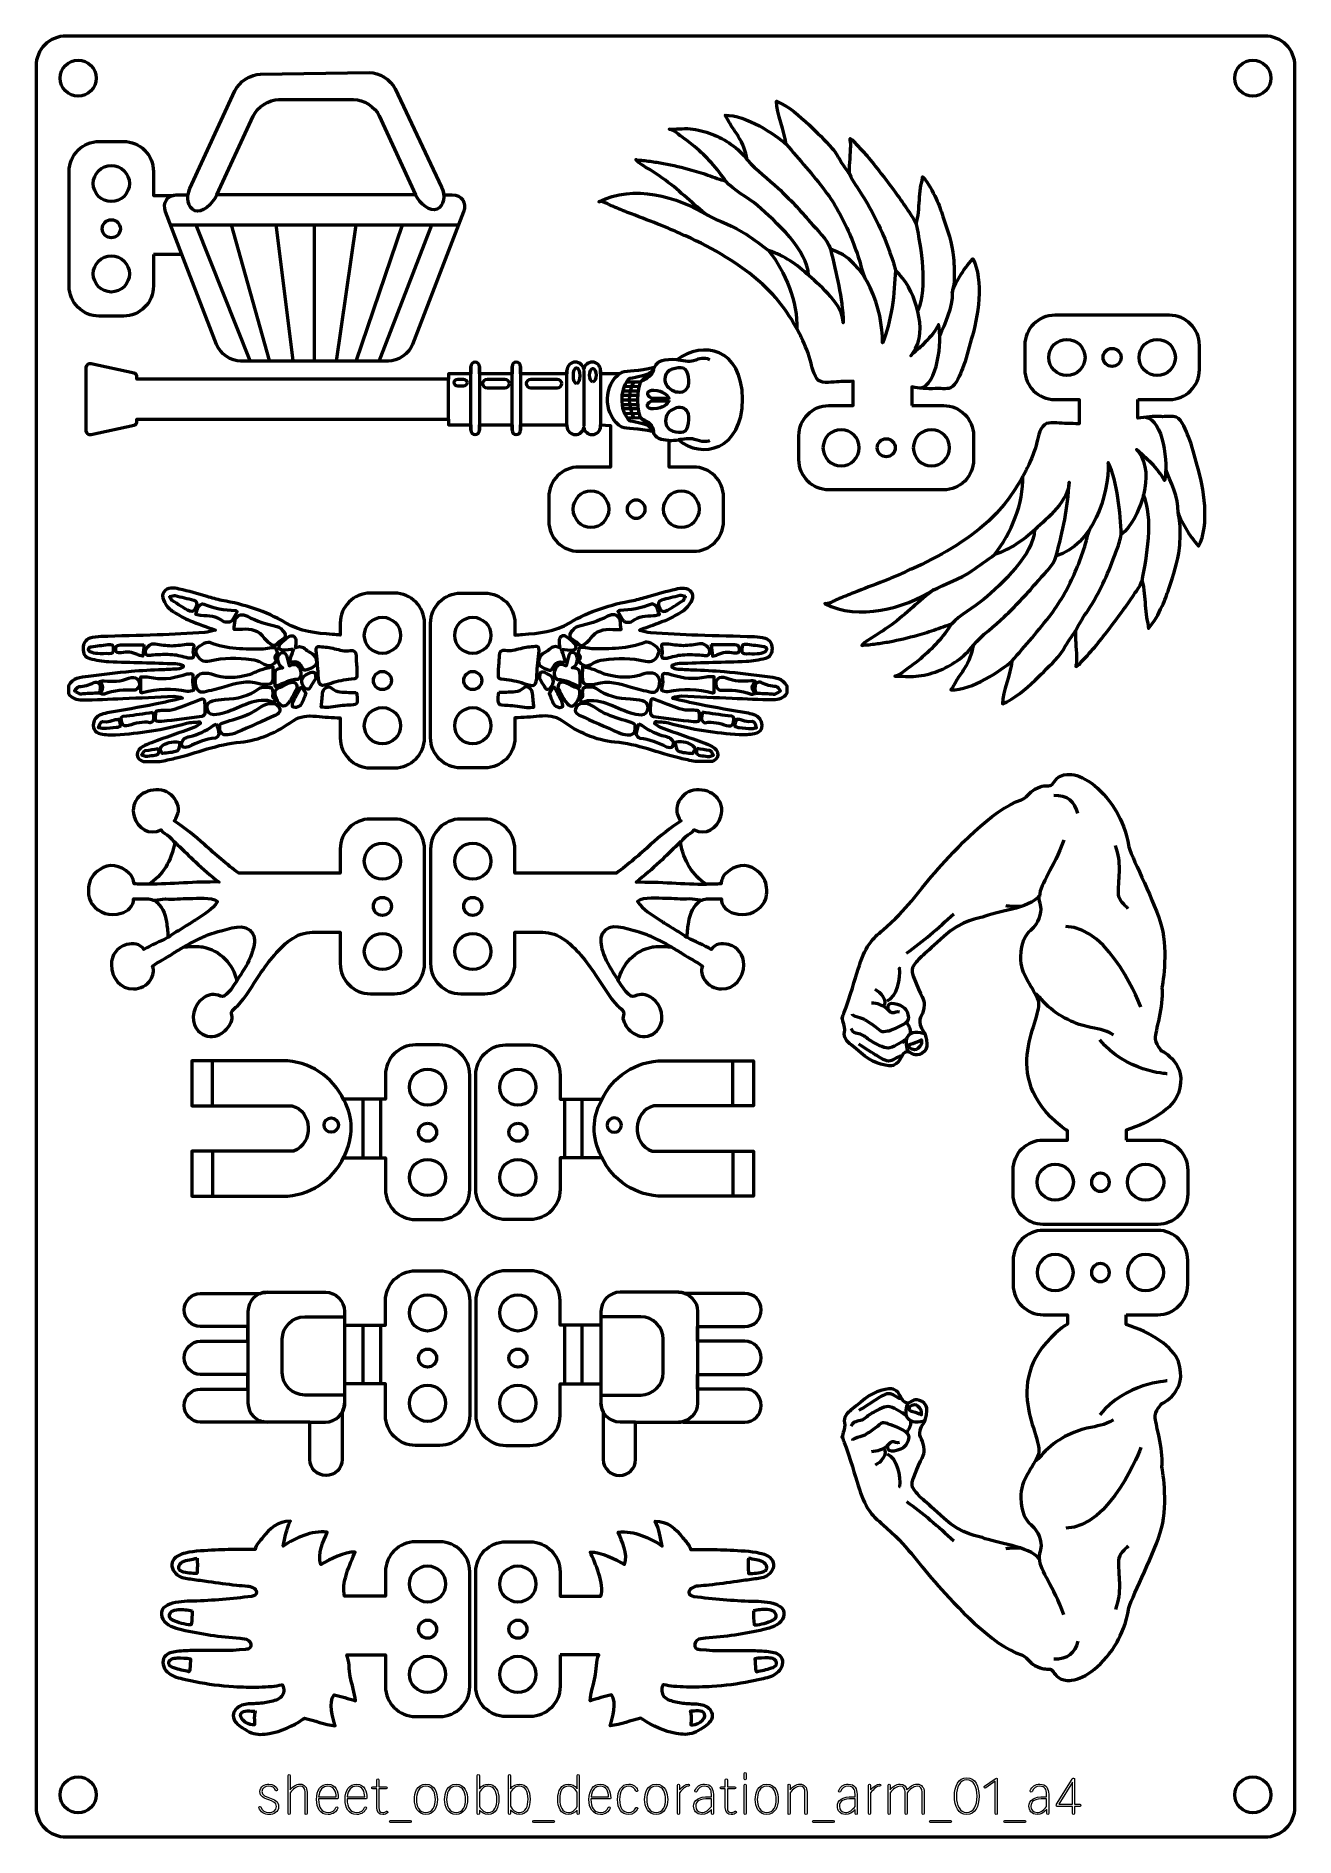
# Model space of a CAD drawing. Header units: centimetres. Extents: x -10.5 to 10.4, y -14.9 to 14.9.
import ezdxf

# ---------------------------------------------------------------- set-up
doc = ezdxf.new("R2010")
doc.units = ezdxf.units.CM
doc.header["$MEASUREMENT"] = 0
doc.layers.add('Layer 1', color=7, linetype='Continuous')

msp = doc.modelspace()

# ---------------------------------------------------------------- linework, layer by layer
at = {"layer": 'Layer 1', "lineweight": 53}
for centre, major_axis in [((-9.8, 14.25), (0, 0.3)), ((9.7, 14.25), (0, 0.3)), ((-9.25, 12.5), (0, 0.3)), ((-9.25, 11.75), (0, 0.15)), ((-9.25, 11), (0, 0.3)), ((-4.75, 5), (0, 0.3)), ((-3.25, 5), (0, 0.3)), ((-4.75, 4.25), (0, 0.15)), ((-3.25, 4.25), (0, 0.15)), ((-4.75, 3.5), (0, 0.3)), ((-3.25, 3.5), (0, 0.3)), ((-4.75, 1.25), (0, 0.3)), ((-3.25, 1.25), (0, 0.3)), ((-4.75, 0.5), (0, 0.15)), ((-3.25, 0.5), (0, 0.15)), ((-4.75, -0.25), (0, 0.3)), ((-3.25, -0.25), (0, 0.3)), ((-4, -2.5), (0, 0.3)), ((-2.5, -2.5), (0, 0.3)), ((-4, -3.25), (0, 0.15)), ((-2.5, -3.25), (0, 0.15)), ((-4, -4), (0, 0.3)), ((-2.5, -4), (0, 0.3)), ((-4, -6.25), (0, 0.3)), ((-2.5, -6.25), (0, 0.3)), ((-4, -7), (0, 0.15)), ((-2.5, -7), (0, 0.15)), ((-4, -7.75), (0, 0.3)), ((-2.5, -7.75), (0, 0.3)), ((-4, -10.75), (0, 0.3)), ((-2.5, -10.75), (0, 0.3)), ((-4, -11.5), (0, 0.15)), ((-2.5, -11.5), (0, 0.15)), ((-4, -12.25), (0, 0.3)), ((-2.5, -12.25), (0, 0.3)), ((-9.8, -14.25), (0, 0.3)), ((9.7, -14.25), (0, 0.3))]:
    msp.add_ellipse(centre, major_axis=major_axis, ratio=1, dxfattribs=at)
at = {"layer": 'Layer 1', "color": 1, "lineweight": 53}
msp.add_open_spline([(-10.5, -14.45), (-10.5, -14.45), (-10.5, 14.45), (-10.5, 14.45), (-10.5, 14.45), (-10.5, 14.72614), (-10.27614, 14.95), (-10, 14.95), (-10, 14.95), (-10, 14.95), (9.9, 14.95), (9.9, 14.95), (9.9, 14.95), (10.17614, 14.95), (10.4, 14.72614), (10.4, 14.45), (10.4, 14.45), (10.4, 14.45), (10.4, -14.45), (10.4, -14.45), (10.4, -14.45), (10.4, -14.72614), (10.17614, -14.95), (9.9, -14.95), (9.9, -14.95), (9.9, -14.95), (-10, -14.95), (-10, -14.95), (-10, -14.95), (-10.27614, -14.95), (-10.5, -14.72614), (-10.5, -14.45)], degree=3, knots=[0, 0, 0, 0, 0.11111111, 0.11111111, 0.11111111, 0.11111111, 0.22222222, 0.22222222, 0.22222222, 0.22222222, 0.33333333, 0.33333333, 0.33333333, 0.33333333, 0.44444444, 0.44444444, 0.44444444, 0.44444444, 0.55555556, 0.55555556, 0.55555556, 0.55555556, 0.66666667, 0.66666667, 0.66666667, 0.66666667, 0.77777778, 0.77777778, 0.77777778, 0.77777778, 1, 1, 1, 1], dxfattribs=at)
at = {"layer": 'Layer 1', "color": 3, "lineweight": 53}
for points, knots in [([(-8.55, 11.32452), (-8.55, 11.32452), (-8.07748, 11.32452), (-8.07748, 11.32452), (-8.07748, 11.32452), (-8.07748, 11.32452), (-7.50494, 9.83038), (-7.50494, 9.83038), (-7.50494, 9.83038), (-7.4459, 9.67631), (-7.2626, 9.55021), (-7.0976, 9.55021), (-7.0976, 9.55021), (-7.0976, 9.55021), (-4.6549, 9.55021), (-4.6549, 9.55021), (-4.6549, 9.55021), (-4.4899, 9.55021), (-4.30657, 9.67631), (-4.24753, 9.83038), (-4.24753, 9.83038), (-4.24753, 9.83038), (-3.40389, 12.032), (-3.40389, 12.032), (-3.40389, 12.032), (-3.34486, 12.18605), (-3.43156, 12.31214), (-3.59657, 12.31214), (-3.59657, 12.31214), (-3.59657, 12.31214), (-3.7312, 12.31214), (-3.7312, 12.31214), (-3.7312, 12.31214), (-3.73478, 12.35462), (-3.74641, 12.39889), (-3.76677, 12.4419), (-3.76677, 12.4419), (-3.76677, 12.4419), (-4.54031, 14.0758), (-4.54031, 14.0758), (-4.54031, 14.0758), (-4.61092, 14.22493), (-4.80365, 14.34507), (-4.96865, 14.3428), (-4.96865, 14.3428), (-4.96865, 14.3428), (-6.77139, 14.31776), (-6.77139, 14.31776), (-6.77139, 14.31776), (-6.93637, 14.31549), (-7.12783, 14.19098), (-7.19679, 14.04109), (-7.19679, 14.04109), (-7.19679, 14.04109), (-7.94444, 12.41684), (-7.94444, 12.41684), (-7.94444, 12.41684), (-7.96038, 12.38222), (-7.97074, 12.34679), (-7.97587, 12.31214), (-7.97587, 12.31214), (-7.97587, 12.31214), (-8.15593, 12.31214), (-8.15593, 12.31214), (-8.15593, 12.31214), (-8.18681, 12.31214), (-8.21495, 12.30772), (-8.2399, 12.29953), (-8.2399, 12.29953), (-8.2399, 12.29953), (-8.55, 12.29953), (-8.55, 12.29953), (-8.55, 12.29953), (-8.55, 12.29953), (-8.55, 12.7), (-8.55, 12.7), (-8.55, 12.7), (-8.55, 12.97614), (-8.77386, 13.2), (-9.05, 13.2), (-9.05, 13.2), (-9.05, 13.2), (-9.45, 13.2), (-9.45, 13.2), (-9.45, 13.2), (-9.72614, 13.2), (-9.95, 12.97614), (-9.95, 12.7), (-9.95, 12.7), (-9.95, 12.7), (-9.95, 10.8), (-9.95, 10.8), (-9.95, 10.8), (-9.95, 10.52386), (-9.72614, 10.3), (-9.45, 10.3), (-9.45, 10.3), (-9.45, 10.3), (-9.05, 10.3), (-9.05, 10.3), (-9.05, 10.3), (-8.77386, 10.3), (-8.55, 10.52386), (-8.55, 10.8), (-8.55, 10.8), (-8.55, 10.8), (-8.55, 11.32452), (-8.55, 11.32452)], [0, 0, 0, 0, 0.03571429, 0.03571429, 0.03571429, 0.03571429, 0.07142857, 0.07142857, 0.07142857, 0.07142857, 0.10714286, 0.10714286, 0.10714286, 0.10714286, 0.14285714, 0.14285714, 0.14285714, 0.14285714, 0.17857143, 0.17857143, 0.17857143, 0.17857143, 0.21428571, 0.21428571, 0.21428571, 0.21428571, 0.25, 0.25, 0.25, 0.25, 0.28571429, 0.28571429, 0.28571429, 0.28571429, 0.32142857, 0.32142857, 0.32142857, 0.32142857, 0.35714286, 0.35714286, 0.35714286, 0.35714286, 0.39285714, 0.39285714, 0.39285714, 0.39285714, 0.42857143, 0.42857143, 0.42857143, 0.42857143, 0.46428571, 0.46428571, 0.46428571, 0.46428571, 0.5, 0.5, 0.5, 0.5, 0.53571429, 0.53571429, 0.53571429, 0.53571429, 0.57142857, 0.57142857, 0.57142857, 0.57142857, 0.60714286, 0.60714286, 0.60714286, 0.60714286, 0.64285714, 0.64285714, 0.64285714, 0.64285714, 0.67857143, 0.67857143, 0.67857143, 0.67857143, 0.71428571, 0.71428571, 0.71428571, 0.71428571, 0.75, 0.75, 0.75, 0.75, 0.78571429, 0.78571429, 0.78571429, 0.78571429, 0.82142857, 0.82142857, 0.82142857, 0.82142857, 0.85714286, 0.85714286, 0.85714286, 0.85714286, 0.89285714, 0.89285714, 0.89285714, 0.89285714, 0.92857143, 0.92857143, 0.92857143, 0.92857143, 1, 1, 1, 1]), ([(4.03967, 8.81419), (4.03967, 8.81419), (4.03967, 9.12332), (4.03967, 9.12332), (4.03967, 9.12332), (4.1685, 9.10429), (4.29636, 9.08754), (4.42585, 9.09771), (4.42585, 9.09771), (4.49073, 9.10283), (4.623, 9.08259), (4.6802, 9.10755), (4.6802, 9.10755), (4.78138, 9.15166), (4.8397, 9.33805), (4.88101, 9.4311), (4.88101, 9.4311), (4.94897, 9.58388), (4.97447, 9.75064), (5.02535, 9.90905), (5.02535, 9.90905), (5.13828, 10.26069), (5.23954, 10.91049), (5.05108, 11.24809), (5.05108, 11.24809), (4.96794, 11.16007), (4.89765, 11.06051), (4.8359, 10.95653), (4.8359, 10.95653), (4.80541, 10.90525), (4.77784, 10.85248), (4.75038, 10.79954), (4.75038, 10.79954), (4.73205, 10.7643), (4.72068, 10.72549), (4.70854, 10.68782), (4.70854, 10.68782), (4.71585, 10.74934), (4.73727, 10.80874), (4.74017, 10.87111), (4.74017, 10.87111), (4.74637, 11.0048), (4.74464, 11.14097), (4.73177, 11.27434), (4.73177, 11.27434), (4.7089, 11.51154), (4.62999, 11.73184), (4.55589, 11.95591), (4.55589, 11.95591), (4.52279, 12.05595), (4.48923, 12.14917), (4.44409, 12.24436), (4.44409, 12.24436), (4.37993, 12.37973), (4.3206, 12.50396), (4.21555, 12.61442), (4.21555, 12.61442), (4.22633, 12.6031), (4.18641, 12.45161), (4.18356, 12.42833), (4.18356, 12.42833), (4.17548, 12.36239), (4.17023, 12.29617), (4.16486, 12.23), (4.16486, 12.23), (4.15411, 12.09734), (4.14997, 11.95534), (4.11126, 11.82728), (4.11126, 11.82728), (4.09031, 11.85118), (4.08776, 11.8888), (4.06969, 11.91565), (4.06969, 11.91565), (4.04644, 11.9502), (4.02313, 11.98461), (3.99972, 12.019), (3.99972, 12.019), (3.93528, 12.11375), (3.87051, 12.20832), (3.80382, 12.30149), (3.80382, 12.30149), (3.70351, 12.44164), (3.59838, 12.57825), (3.49356, 12.71488), (3.49356, 12.71488), (3.42084, 12.80962), (3.34566, 12.90251), (3.26654, 12.99205), (3.26654, 12.99205), (3.22581, 13.03811), (3.18409, 13.08331), (3.14127, 13.12751), (3.14127, 13.12751), (3.10474, 13.16521), (3.0604, 13.22572), (3.01386, 13.24771), (3.01386, 13.24771), (3.01286, 13.2258), (3.02115, 13.20472), (3.02275, 13.1824), (3.02275, 13.1824), (3.02516, 13.14889), (3.02498, 13.11596), (3.02373, 13.0825), (3.02373, 13.0825), (3.02089, 13.00687), (3.01694, 12.92745), (3.00953, 12.85239), (3.00953, 12.85239), (3.00309, 12.78727), (3.00753, 12.72232), (3.00428, 12.65614), (3.00428, 12.65614), (2.96464, 12.72211), (2.91465, 12.78166), (2.87413, 12.84704), (2.87413, 12.84704), (2.82315, 12.92933), (2.77946, 13.01765), (2.71399, 13.08989), (2.71399, 13.08989), (2.5933, 13.22311), (2.46439, 13.34972), (2.33427, 13.47333), (2.33427, 13.47333), (2.17102, 13.62847), (1.99948, 13.77786), (1.79242, 13.867), (1.79242, 13.867), (1.79996, 13.6503), (1.92507, 13.37946), (1.95111, 13.15627), (1.95111, 13.15627), (1.77382, 13.31352), (1.28552, 13.64141), (0.93877, 13.63503), (0.93877, 13.63503), (0.9478, 13.63518), (1.02565, 13.48405), (1.0366, 13.46741), (1.0366, 13.46741), (1.0765, 13.40674), (1.11871, 13.34758), (1.15771, 13.28634), (1.15771, 13.28634), (1.23855, 13.15932), (1.27974, 13.04165), (1.30785, 12.89577), (1.30785, 12.89577), (1.15791, 13.0908), (0.9472, 13.23575), (0.71824, 13.32274), (0.71824, 13.32274), (0.60275, 13.36662), (0.48157, 13.39613), (0.35858, 13.40892), (0.35858, 13.40892), (0.24047, 13.42119), (0.12583, 13.39938), (0.00925, 13.4044), (0.00925, 13.4044), (0.07363, 13.40163), (0.15996, 13.31995), (0.21097, 13.28466), (0.21097, 13.28466), (0.28675, 13.23221), (0.36013, 13.17632), (0.43085, 13.11721), (0.43085, 13.11721), (0.63574, 12.94594), (0.80995, 12.75335), (0.95536, 12.52969), (0.95536, 12.52969), (0.93968, 12.55378), (0.87462, 12.56173), (0.84912, 12.57145), (0.84912, 12.57145), (0.79736, 12.59116), (0.7453, 12.6101), (0.69298, 12.62824), (0.69298, 12.62824), (0.59159, 12.66336), (0.48914, 12.6955), (0.38584, 12.72454), (0.38584, 12.72454), (0.23101, 12.7681), (0.07428, 12.80482), (-0.08375, 12.83448), (-0.08375, 12.83448), (-0.15791, 12.84841), (-0.23209, 12.85944), (-0.30674, 12.86975), (-0.30674, 12.86975), (-0.34573, 12.87513), (-0.38475, 12.88039), (-0.42383, 12.88538), (-0.42383, 12.88538), (-0.44756, 12.8884), (-0.52437, 12.88461), (-0.54133, 12.8997), (-0.54133, 12.8997), (-0.47702, 12.82582), (-0.39449, 12.78257), (-0.31277, 12.73167), (-0.31277, 12.73167), (-0.22285, 12.67573), (-0.13491, 12.61664), (-0.04915, 12.55455), (-0.04915, 12.55455), (0.19936, 12.37469), (0.40992, 12.15078), (0.656, 11.96906), (0.656, 11.96906), (0.1458, 12.2886), (-0.58488, 12.4905), (-1.15596, 12.19881), (-1.15596, 12.19881), (-1.10842, 12.2231), (-0.99182, 12.14969), (-0.94961, 12.13231), (-0.94961, 12.13231), (-0.85966, 12.09525), (-0.76951, 12.05874), (-0.67916, 12.02269), (-0.67916, 12.02269), (-0.51187, 11.95601), (-0.34302, 11.89343), (-0.17534, 11.82785), (-0.17534, 11.82785), (-0.09922, 11.79808), (-0.02385, 11.76589), (0.05141, 11.73388), (0.05141, 11.73388), (0.09046, 11.71726), (0.1294, 11.70042), (0.16823, 11.68331), (0.16823, 11.68331), (0.19781, 11.67029), (0.25275, 11.63119), (0.28438, 11.63119), (0.28438, 11.63119), (0.7415, 11.42209), (1.18662, 11.17102), (1.55972, 10.8306), (1.55972, 10.8306), (1.80913, 10.60304), (2.0086, 10.32727), (2.16402, 10.02858), (2.16402, 10.02858), (2.17777, 10.00212), (2.1912, 9.97551), (2.20428, 9.94872), (2.20428, 9.94872), (2.27311, 9.80767), (2.32877, 9.67105), (2.36553, 9.51988), (2.36553, 9.51988), (2.38685, 9.4321), (2.42721, 9.2477), (2.52651, 9.21248), (2.52651, 9.21248), (2.61539, 9.18107), (2.77393, 9.21292), (2.86791, 9.21269), (2.86791, 9.21269), (2.93263, 9.21255), (2.9985, 9.21488), (3.06466, 9.21719), (3.06466, 9.21719), (3.06466, 9.21719), (3.06466, 8.81419), (3.06466, 8.81419), (3.06466, 8.81419), (3.06466, 8.81419), (2.66419, 8.81419), (2.66419, 8.81419), (2.66419, 8.81419), (2.38805, 8.81419), (2.16419, 8.59033), (2.16419, 8.31419), (2.16419, 8.31419), (2.16419, 8.31419), (2.16419, 7.91419), (2.16419, 7.91419), (2.16419, 7.91419), (2.16419, 7.63805), (2.38805, 7.41419), (2.66419, 7.41419), (2.66419, 7.41419), (2.66419, 7.41419), (4.56419, 7.41419), (4.56419, 7.41419), (4.56419, 7.41419), (4.84033, 7.41419), (5.06419, 7.63805), (5.06419, 7.91419), (5.06419, 7.91419), (5.06419, 7.91419), (5.06419, 8.31419), (5.06419, 8.31419), (5.06419, 8.31419), (5.06419, 8.59033), (4.84033, 8.81419), (4.56419, 8.81419), (4.56419, 8.81419), (4.56419, 8.81419), (4.03967, 8.81419), (4.03967, 8.81419)], [0, 0, 0, 0, 0.01282051, 0.01282051, 0.01282051, 0.01282051, 0.02564103, 0.02564103, 0.02564103, 0.02564103, 0.03846154, 0.03846154, 0.03846154, 0.03846154, 0.05128205, 0.05128205, 0.05128205, 0.05128205, 0.06410256, 0.06410256, 0.06410256, 0.06410256, 0.07692308, 0.07692308, 0.07692308, 0.07692308, 0.08974359, 0.08974359, 0.08974359, 0.08974359, 0.1025641, 0.1025641, 0.1025641, 0.1025641, 0.11538462, 0.11538462, 0.11538462, 0.11538462, 0.12820513, 0.12820513, 0.12820513, 0.12820513, 0.14102564, 0.14102564, 0.14102564, 0.14102564, 0.15384615, 0.15384615, 0.15384615, 0.15384615, 0.16666667, 0.16666667, 0.16666667, 0.16666667, 0.17948718, 0.17948718, 0.17948718, 0.17948718, 0.19230769, 0.19230769, 0.19230769, 0.19230769, 0.20512821, 0.20512821, 0.20512821, 0.20512821, 0.21794872, 0.21794872, 0.21794872, 0.21794872, 0.23076923, 0.23076923, 0.23076923, 0.23076923, 0.24358974, 0.24358974, 0.24358974, 0.24358974, 0.25641026, 0.25641026, 0.25641026, 0.25641026, 0.26923077, 0.26923077, 0.26923077, 0.26923077, 0.28205128, 0.28205128, 0.28205128, 0.28205128, 0.29487179, 0.29487179, 0.29487179, 0.29487179, 0.30769231, 0.30769231, 0.30769231, 0.30769231, 0.32051282, 0.32051282, 0.32051282, 0.32051282, 0.33333333, 0.33333333, 0.33333333, 0.33333333, 0.34615385, 0.34615385, 0.34615385, 0.34615385, 0.35897436, 0.35897436, 0.35897436, 0.35897436, 0.37179487, 0.37179487, 0.37179487, 0.37179487, 0.38461538, 0.38461538, 0.38461538, 0.38461538, 0.3974359, 0.3974359, 0.3974359, 0.3974359, 0.41025641, 0.41025641, 0.41025641, 0.41025641, 0.42307692, 0.42307692, 0.42307692, 0.42307692, 0.43589744, 0.43589744, 0.43589744, 0.43589744, 0.44871795, 0.44871795, 0.44871795, 0.44871795, 0.46153846, 0.46153846, 0.46153846, 0.46153846, 0.47435897, 0.47435897, 0.47435897, 0.47435897, 0.48717949, 0.48717949, 0.48717949, 0.48717949, 0.5, 0.5, 0.5, 0.5, 0.51282051, 0.51282051, 0.51282051, 0.51282051, 0.52564103, 0.52564103, 0.52564103, 0.52564103, 0.53846154, 0.53846154, 0.53846154, 0.53846154, 0.55128205, 0.55128205, 0.55128205, 0.55128205, 0.56410256, 0.56410256, 0.56410256, 0.56410256, 0.57692308, 0.57692308, 0.57692308, 0.57692308, 0.58974359, 0.58974359, 0.58974359, 0.58974359, 0.6025641, 0.6025641, 0.6025641, 0.6025641, 0.61538462, 0.61538462, 0.61538462, 0.61538462, 0.62820513, 0.62820513, 0.62820513, 0.62820513, 0.64102564, 0.64102564, 0.64102564, 0.64102564, 0.65384615, 0.65384615, 0.65384615, 0.65384615, 0.66666667, 0.66666667, 0.66666667, 0.66666667, 0.67948718, 0.67948718, 0.67948718, 0.67948718, 0.69230769, 0.69230769, 0.69230769, 0.69230769, 0.70512821, 0.70512821, 0.70512821, 0.70512821, 0.71794872, 0.71794872, 0.71794872, 0.71794872, 0.73076923, 0.73076923, 0.73076923, 0.73076923, 0.74358974, 0.74358974, 0.74358974, 0.74358974, 0.75641026, 0.75641026, 0.75641026, 0.75641026, 0.76923077, 0.76923077, 0.76923077, 0.76923077, 0.78205128, 0.78205128, 0.78205128, 0.78205128, 0.79487179, 0.79487179, 0.79487179, 0.79487179, 0.80769231, 0.80769231, 0.80769231, 0.80769231, 0.82051282, 0.82051282, 0.82051282, 0.82051282, 0.83333333, 0.83333333, 0.83333333, 0.83333333, 0.84615385, 0.84615385, 0.84615385, 0.84615385, 0.85897436, 0.85897436, 0.85897436, 0.85897436, 0.87179487, 0.87179487, 0.87179487, 0.87179487, 0.88461538, 0.88461538, 0.88461538, 0.88461538, 0.8974359, 0.8974359, 0.8974359, 0.8974359, 0.91025641, 0.91025641, 0.91025641, 0.91025641, 0.92307692, 0.92307692, 0.92307692, 0.92307692, 0.93589744, 0.93589744, 0.93589744, 0.93589744, 0.94871795, 0.94871795, 0.94871795, 0.94871795, 0.96153846, 0.96153846, 0.96153846, 0.96153846, 0.97435897, 0.97435897, 0.97435897, 0.97435897, 1, 1, 1, 1]), ([(7.78967, 8.91419), (7.78967, 8.91419), (7.78967, 8.60506), (7.78967, 8.60506), (7.78967, 8.60506), (7.9185, 8.62409), (8.04636, 8.64084), (8.17585, 8.63067), (8.17585, 8.63067), (8.24073, 8.62555), (8.373, 8.64579), (8.4302, 8.62083), (8.4302, 8.62083), (8.53138, 8.57672), (8.5897, 8.39033), (8.63101, 8.29728), (8.63101, 8.29728), (8.69897, 8.1445), (8.72447, 7.97774), (8.77535, 7.81933), (8.77535, 7.81933), (8.88828, 7.46769), (8.98954, 6.81789), (8.80108, 6.48029), (8.80108, 6.48029), (8.71794, 6.56831), (8.64765, 6.66787), (8.5859, 6.77185), (8.5859, 6.77185), (8.55541, 6.82313), (8.52784, 6.8759), (8.50038, 6.92884), (8.50038, 6.92884), (8.48205, 6.96408), (8.47068, 7.00289), (8.45854, 7.04056), (8.45854, 7.04056), (8.46585, 6.97904), (8.48727, 6.91964), (8.49017, 6.85727), (8.49017, 6.85727), (8.49637, 6.72358), (8.49464, 6.58741), (8.48177, 6.45404), (8.48177, 6.45404), (8.4589, 6.21684), (8.37999, 5.99654), (8.30589, 5.77247), (8.30589, 5.77247), (8.27279, 5.67243), (8.23923, 5.57921), (8.19409, 5.48402), (8.19409, 5.48402), (8.12993, 5.34865), (8.0706, 5.22442), (7.96555, 5.11396), (7.96555, 5.11396), (7.97633, 5.12528), (7.93641, 5.27677), (7.93356, 5.30005), (7.93356, 5.30005), (7.92548, 5.36599), (7.92023, 5.43221), (7.91486, 5.49838), (7.91486, 5.49838), (7.90411, 5.63104), (7.89997, 5.77304), (7.86126, 5.9011), (7.86126, 5.9011), (7.84031, 5.8772), (7.83776, 5.83958), (7.81969, 5.81273), (7.81969, 5.81273), (7.79644, 5.77818), (7.77313, 5.74377), (7.74972, 5.70938), (7.74972, 5.70938), (7.68528, 5.61463), (7.62051, 5.52006), (7.55382, 5.42689), (7.55382, 5.42689), (7.45351, 5.28674), (7.34838, 5.15013), (7.24356, 5.0135), (7.24356, 5.0135), (7.17084, 4.91876), (7.09566, 4.82587), (7.01654, 4.73633), (7.01654, 4.73633), (6.97581, 4.69027), (6.93409, 4.64507), (6.89127, 4.60087), (6.89127, 4.60087), (6.85474, 4.56317), (6.8104, 4.50266), (6.76386, 4.48067), (6.76386, 4.48067), (6.76286, 4.50258), (6.77115, 4.52366), (6.77275, 4.54598), (6.77275, 4.54598), (6.77516, 4.57949), (6.77498, 4.61242), (6.77373, 4.64588), (6.77373, 4.64588), (6.77089, 4.72151), (6.76694, 4.80093), (6.75953, 4.87599), (6.75953, 4.87599), (6.75309, 4.94111), (6.75753, 5.00606), (6.75428, 5.07224), (6.75428, 5.07224), (6.71464, 5.00627), (6.66465, 4.94672), (6.62413, 4.88134), (6.62413, 4.88134), (6.57315, 4.79905), (6.52946, 4.71073), (6.46399, 4.63849), (6.46399, 4.63849), (6.3433, 4.50527), (6.21439, 4.37866), (6.08427, 4.25505), (6.08427, 4.25505), (5.92102, 4.09991), (5.74948, 3.95052), (5.54242, 3.86138), (5.54242, 3.86138), (5.54996, 4.07808), (5.67507, 4.34892), (5.70111, 4.57211), (5.70111, 4.57211), (5.52382, 4.41486), (5.03552, 4.08697), (4.68877, 4.09335), (4.68877, 4.09335), (4.6978, 4.0932), (4.77565, 4.24433), (4.7866, 4.26097), (4.7866, 4.26097), (4.8265, 4.32164), (4.86871, 4.3808), (4.90771, 4.44204), (4.90771, 4.44204), (4.98855, 4.56906), (5.02974, 4.68673), (5.05785, 4.83261), (5.05785, 4.83261), (4.90791, 4.63758), (4.6972, 4.49263), (4.46824, 4.40564), (4.46824, 4.40564), (4.35275, 4.36176), (4.23157, 4.33225), (4.10858, 4.31946), (4.10858, 4.31946), (3.99047, 4.30719), (3.87583, 4.329), (3.75925, 4.32398), (3.75925, 4.32398), (3.82363, 4.32675), (3.90996, 4.40843), (3.96097, 4.44372), (3.96097, 4.44372), (4.03675, 4.49617), (4.11013, 4.55206), (4.18085, 4.61117), (4.18085, 4.61117), (4.38574, 4.78244), (4.55995, 4.97503), (4.70536, 5.19869), (4.70536, 5.19869), (4.68968, 5.1746), (4.62462, 5.16665), (4.59912, 5.15693), (4.59912, 5.15693), (4.54736, 5.13722), (4.4953, 5.11828), (4.44298, 5.10014), (4.44298, 5.10014), (4.34159, 5.06502), (4.23914, 5.03288), (4.13584, 5.00384), (4.13584, 5.00384), (3.98101, 4.96028), (3.82428, 4.92356), (3.66625, 4.8939), (3.66625, 4.8939), (3.59209, 4.87997), (3.51791, 4.86894), (3.44326, 4.85863), (3.44326, 4.85863), (3.40427, 4.85325), (3.36525, 4.84799), (3.32617, 4.843), (3.32617, 4.843), (3.30244, 4.83998), (3.22563, 4.84377), (3.20867, 4.82868), (3.20867, 4.82868), (3.27298, 4.90256), (3.35551, 4.94581), (3.43723, 4.99671), (3.43723, 4.99671), (3.52715, 5.05265), (3.61509, 5.11174), (3.70085, 5.17383), (3.70085, 5.17383), (3.94936, 5.35369), (4.15992, 5.5776), (4.406, 5.75932), (4.406, 5.75932), (3.8958, 5.43978), (3.16512, 5.23788), (2.59404, 5.52957), (2.59404, 5.52957), (2.64158, 5.50528), (2.75818, 5.57869), (2.80039, 5.59607), (2.80039, 5.59607), (2.89034, 5.63313), (2.98049, 5.66964), (3.07084, 5.70569), (3.07084, 5.70569), (3.23813, 5.77237), (3.40698, 5.83495), (3.57466, 5.90053), (3.57466, 5.90053), (3.65078, 5.9303), (3.72615, 5.96249), (3.80141, 5.9945), (3.80141, 5.9945), (3.84046, 6.01112), (3.8794, 6.02796), (3.91823, 6.04507), (3.91823, 6.04507), (3.94781, 6.05809), (4.00275, 6.09719), (4.03438, 6.09719), (4.03438, 6.09719), (4.4915, 6.30629), (4.93662, 6.55736), (5.30972, 6.89778), (5.30972, 6.89778), (5.55913, 7.12534), (5.7586, 7.40111), (5.91402, 7.6998), (5.91402, 7.6998), (5.92777, 7.72626), (5.9412, 7.75287), (5.95428, 7.77966), (5.95428, 7.77966), (6.02311, 7.92071), (6.07877, 8.05733), (6.11553, 8.2085), (6.11553, 8.2085), (6.13685, 8.29628), (6.17721, 8.48068), (6.27651, 8.5159), (6.27651, 8.5159), (6.36539, 8.54731), (6.52393, 8.51546), (6.61791, 8.51569), (6.61791, 8.51569), (6.68263, 8.51583), (6.7485, 8.5135), (6.81466, 8.51119), (6.81466, 8.51119), (6.81466, 8.51119), (6.81466, 8.91419), (6.81466, 8.91419), (6.81466, 8.91419), (6.81466, 8.91419), (6.41419, 8.91419), (6.41419, 8.91419), (6.41419, 8.91419), (6.13805, 8.91419), (5.91419, 9.13805), (5.91419, 9.41419), (5.91419, 9.41419), (5.91419, 9.41419), (5.91419, 9.81419), (5.91419, 9.81419), (5.91419, 9.81419), (5.91419, 10.09033), (6.13805, 10.31419), (6.41419, 10.31419), (6.41419, 10.31419), (6.41419, 10.31419), (8.31419, 10.31419), (8.31419, 10.31419), (8.31419, 10.31419), (8.59033, 10.31419), (8.81419, 10.09033), (8.81419, 9.81419), (8.81419, 9.81419), (8.81419, 9.81419), (8.81419, 9.41419), (8.81419, 9.41419), (8.81419, 9.41419), (8.81419, 9.13805), (8.59033, 8.91419), (8.31419, 8.91419), (8.31419, 8.91419), (8.31419, 8.91419), (7.78967, 8.91419), (7.78967, 8.91419)], [0, 0, 0, 0, 0.01282051, 0.01282051, 0.01282051, 0.01282051, 0.02564103, 0.02564103, 0.02564103, 0.02564103, 0.03846154, 0.03846154, 0.03846154, 0.03846154, 0.05128205, 0.05128205, 0.05128205, 0.05128205, 0.06410256, 0.06410256, 0.06410256, 0.06410256, 0.07692308, 0.07692308, 0.07692308, 0.07692308, 0.08974359, 0.08974359, 0.08974359, 0.08974359, 0.1025641, 0.1025641, 0.1025641, 0.1025641, 0.11538462, 0.11538462, 0.11538462, 0.11538462, 0.12820513, 0.12820513, 0.12820513, 0.12820513, 0.14102564, 0.14102564, 0.14102564, 0.14102564, 0.15384615, 0.15384615, 0.15384615, 0.15384615, 0.16666667, 0.16666667, 0.16666667, 0.16666667, 0.17948718, 0.17948718, 0.17948718, 0.17948718, 0.19230769, 0.19230769, 0.19230769, 0.19230769, 0.20512821, 0.20512821, 0.20512821, 0.20512821, 0.21794872, 0.21794872, 0.21794872, 0.21794872, 0.23076923, 0.23076923, 0.23076923, 0.23076923, 0.24358974, 0.24358974, 0.24358974, 0.24358974, 0.25641026, 0.25641026, 0.25641026, 0.25641026, 0.26923077, 0.26923077, 0.26923077, 0.26923077, 0.28205128, 0.28205128, 0.28205128, 0.28205128, 0.29487179, 0.29487179, 0.29487179, 0.29487179, 0.30769231, 0.30769231, 0.30769231, 0.30769231, 0.32051282, 0.32051282, 0.32051282, 0.32051282, 0.33333333, 0.33333333, 0.33333333, 0.33333333, 0.34615385, 0.34615385, 0.34615385, 0.34615385, 0.35897436, 0.35897436, 0.35897436, 0.35897436, 0.37179487, 0.37179487, 0.37179487, 0.37179487, 0.38461538, 0.38461538, 0.38461538, 0.38461538, 0.3974359, 0.3974359, 0.3974359, 0.3974359, 0.41025641, 0.41025641, 0.41025641, 0.41025641, 0.42307692, 0.42307692, 0.42307692, 0.42307692, 0.43589744, 0.43589744, 0.43589744, 0.43589744, 0.44871795, 0.44871795, 0.44871795, 0.44871795, 0.46153846, 0.46153846, 0.46153846, 0.46153846, 0.47435897, 0.47435897, 0.47435897, 0.47435897, 0.48717949, 0.48717949, 0.48717949, 0.48717949, 0.5, 0.5, 0.5, 0.5, 0.51282051, 0.51282051, 0.51282051, 0.51282051, 0.52564103, 0.52564103, 0.52564103, 0.52564103, 0.53846154, 0.53846154, 0.53846154, 0.53846154, 0.55128205, 0.55128205, 0.55128205, 0.55128205, 0.56410256, 0.56410256, 0.56410256, 0.56410256, 0.57692308, 0.57692308, 0.57692308, 0.57692308, 0.58974359, 0.58974359, 0.58974359, 0.58974359, 0.6025641, 0.6025641, 0.6025641, 0.6025641, 0.61538462, 0.61538462, 0.61538462, 0.61538462, 0.62820513, 0.62820513, 0.62820513, 0.62820513, 0.64102564, 0.64102564, 0.64102564, 0.64102564, 0.65384615, 0.65384615, 0.65384615, 0.65384615, 0.66666667, 0.66666667, 0.66666667, 0.66666667, 0.67948718, 0.67948718, 0.67948718, 0.67948718, 0.69230769, 0.69230769, 0.69230769, 0.69230769, 0.70512821, 0.70512821, 0.70512821, 0.70512821, 0.71794872, 0.71794872, 0.71794872, 0.71794872, 0.73076923, 0.73076923, 0.73076923, 0.73076923, 0.74358974, 0.74358974, 0.74358974, 0.74358974, 0.75641026, 0.75641026, 0.75641026, 0.75641026, 0.76923077, 0.76923077, 0.76923077, 0.76923077, 0.78205128, 0.78205128, 0.78205128, 0.78205128, 0.79487179, 0.79487179, 0.79487179, 0.79487179, 0.80769231, 0.80769231, 0.80769231, 0.80769231, 0.82051282, 0.82051282, 0.82051282, 0.82051282, 0.83333333, 0.83333333, 0.83333333, 0.83333333, 0.84615385, 0.84615385, 0.84615385, 0.84615385, 0.85897436, 0.85897436, 0.85897436, 0.85897436, 0.87179487, 0.87179487, 0.87179487, 0.87179487, 0.88461538, 0.88461538, 0.88461538, 0.88461538, 0.8974359, 0.8974359, 0.8974359, 0.8974359, 0.91025641, 0.91025641, 0.91025641, 0.91025641, 0.92307692, 0.92307692, 0.92307692, 0.92307692, 0.93589744, 0.93589744, 0.93589744, 0.93589744, 0.94871795, 0.94871795, 0.94871795, 0.94871795, 0.96153846, 0.96153846, 0.96153846, 0.96153846, 0.97435897, 0.97435897, 0.97435897, 0.97435897, 1, 1, 1, 1]), ([(-1.48692, 7.7947), (-1.48692, 7.7947), (-0.9624, 7.7947), (-0.9624, 7.7947), (-0.9624, 7.7947), (-0.9624, 7.7947), (-0.9624, 8.48454), (-0.9624, 8.48454), (-0.9624, 8.48454), (-0.9624, 8.48454), (-1.12668, 8.49492), (-1.12668, 8.49492), (-1.12668, 8.49492), (-1.12668, 8.49492), (-1.12668, 8.47307), (-1.12668, 8.47307), (-1.12668, 8.47307), (-1.12668, 8.39554), (-1.19011, 8.33208), (-1.26768, 8.33208), (-1.26768, 8.33208), (-1.3368, 8.33208), (-1.39472, 8.3825), (-1.4065, 8.44836), (-1.4065, 8.44836), (-1.41827, 8.3825), (-1.47619, 8.33208), (-1.54531, 8.33208), (-1.54531, 8.33208), (-1.62287, 8.33208), (-1.68631, 8.39554), (-1.68631, 8.47307), (-1.68631, 8.47307), (-1.68631, 8.47307), (-1.68631, 8.49492), (-1.68631, 8.49492), (-1.68631, 8.49492), (-1.68631, 8.49492), (-2.455, 8.49492), (-2.455, 8.49492), (-2.455, 8.49492), (-2.455, 8.49492), (-2.455, 8.40365), (-2.455, 8.40365), (-2.455, 8.40365), (-2.455, 8.36429), (-2.48719, 8.33209), (-2.52654, 8.33209), (-2.52654, 8.33209), (-2.56592, 8.33209), (-2.59811, 8.36429), (-2.59811, 8.40365), (-2.59811, 8.40365), (-2.59811, 8.40365), (-2.59811, 8.49492), (-2.59811, 8.49492), (-2.59811, 8.49492), (-2.59811, 8.49492), (-3.13694, 8.49492), (-3.13694, 8.49492), (-3.13694, 8.49492), (-3.13694, 8.49492), (-3.13694, 8.40365), (-3.13694, 8.40365), (-3.13694, 8.40365), (-3.13694, 8.36429), (-3.16914, 8.33209), (-3.20851, 8.33209), (-3.20851, 8.33209), (-3.24789, 8.33209), (-3.28009, 8.36429), (-3.28009, 8.40365), (-3.28009, 8.40365), (-3.28009, 8.40365), (-3.28009, 8.49492), (-3.28009, 8.49492), (-3.28009, 8.49492), (-3.28009, 8.49492), (-3.65236, 8.49492), (-3.65236, 8.49492), (-3.65236, 8.49492), (-3.65236, 8.49492), (-3.65236, 8.59036), (-3.65236, 8.59036), (-3.65236, 8.59036), (-3.65236, 8.59036), (-8.82548, 8.59036), (-8.82548, 8.59036), (-8.82548, 8.59036), (-8.82548, 8.59036), (-8.82548, 8.55158), (-8.82548, 8.55158), (-8.82548, 8.55158), (-8.82548, 8.52142), (-8.84504, 8.49264), (-8.86954, 8.48748), (-8.86954, 8.48748), (-8.86954, 8.48748), (-9.58709, 8.33664), (-9.58709, 8.33664), (-9.58709, 8.33664), (-9.6328, 8.327), (-9.67136, 8.35391), (-9.67136, 8.39672), (-9.67136, 8.39672), (-9.67136, 8.39672), (-9.67136, 9.44569), (-9.67136, 9.44569), (-9.67136, 9.44569), (-9.67136, 9.48848), (-9.6328, 9.51538), (-9.58709, 9.50578), (-9.58709, 9.50578), (-9.58709, 9.50578), (-8.86954, 9.35491), (-8.86954, 9.35491), (-8.86954, 9.35491), (-8.84504, 9.34978), (-8.82548, 9.32097), (-8.82548, 9.29083), (-8.82548, 9.29083), (-8.82548, 9.29083), (-8.82548, 9.25306), (-8.82548, 9.25306), (-8.82548, 9.25306), (-8.82548, 9.25306), (-3.65236, 9.25306), (-3.65236, 9.25306), (-3.65236, 9.25306), (-3.65236, 9.25306), (-3.65236, 9.33975), (-3.65236, 9.33975), (-3.65236, 9.33975), (-3.65236, 9.33975), (-3.28009, 9.33975), (-3.28009, 9.33975), (-3.28009, 9.33975), (-3.28009, 9.33975), (-3.28009, 9.46403), (-3.28009, 9.46403), (-3.28009, 9.46403), (-3.28009, 9.5034), (-3.24789, 9.5356), (-3.20851, 9.5356), (-3.20851, 9.5356), (-3.16914, 9.5356), (-3.13694, 9.5034), (-3.13694, 9.46403), (-3.13694, 9.46403), (-3.13694, 9.46403), (-3.13694, 9.33975), (-3.13694, 9.33975), (-3.13694, 9.33975), (-3.13694, 9.33975), (-2.59811, 9.33975), (-2.59811, 9.33975), (-2.59811, 9.33975), (-2.59811, 9.33975), (-2.59811, 9.46403), (-2.59811, 9.46403), (-2.59811, 9.46403), (-2.59811, 9.5034), (-2.56592, 9.5356), (-2.52654, 9.5356), (-2.52654, 9.5356), (-2.48719, 9.5356), (-2.455, 9.5034), (-2.455, 9.46403), (-2.455, 9.46403), (-2.455, 9.46403), (-2.455, 9.33975), (-2.455, 9.33975), (-2.455, 9.33975), (-2.455, 9.33975), (-1.68631, 9.33975), (-1.68631, 9.33975), (-1.68631, 9.33975), (-1.68631, 9.33975), (-1.68631, 9.3946), (-1.68631, 9.3946), (-1.68631, 9.3946), (-1.68631, 9.47215), (-1.62287, 9.5356), (-1.54531, 9.5356), (-1.54531, 9.5356), (-1.47619, 9.5356), (-1.41827, 9.48519), (-1.4065, 9.41932), (-1.4065, 9.41932), (-1.39472, 9.48519), (-1.3368, 9.5356), (-1.26768, 9.5356), (-1.26768, 9.5356), (-1.19011, 9.5356), (-1.12668, 9.47215), (-1.12668, 9.3946), (-1.12668, 9.3946), (-1.12668, 9.3946), (-1.12668, 9.33975), (-1.12668, 9.33975), (-1.12668, 9.33975), (-1.12668, 9.33975), (-0.81419, 9.33975), (-0.81419, 9.33975), (-0.81419, 9.33975), (-0.80209, 9.3481), (-0.78949, 9.35594), (-0.77626, 9.36308), (-0.77626, 9.36308), (-0.67459, 9.40342), (-0.50816, 9.3692), (-0.23588, 9.44758), (-0.23588, 9.44758), (-0.19423, 9.55595), (-0.06465, 9.58819), (0.13655, 9.57453), (0.13655, 9.57453), (0.57404, 9.8936), (1.2191, 9.77565), (1.22911, 8.92252), (1.22911, 8.92252), (1.23056, 8.06851), (0.54448, 7.92076), (0.16475, 8.24584), (0.16475, 8.24584), (0.1112, 8.2403), (0.0599, 8.23619), (0.01261, 8.23604), (0.01261, 8.23604), (0.01261, 8.23604), (0.01261, 7.7947), (0.01261, 7.7947), (0.01261, 7.7947), (0.01261, 7.7947), (0.41308, 7.7947), (0.41308, 7.7947), (0.41308, 7.7947), (0.68922, 7.7947), (0.91308, 7.57084), (0.91308, 7.2947), (0.91308, 7.2947), (0.91308, 7.2947), (0.91308, 6.8947), (0.91308, 6.8947), (0.91308, 6.8947), (0.91308, 6.61856), (0.68922, 6.3947), (0.41308, 6.3947), (0.41308, 6.3947), (0.41308, 6.3947), (-1.48692, 6.3947), (-1.48692, 6.3947), (-1.48692, 6.3947), (-1.76306, 6.3947), (-1.98692, 6.61856), (-1.98692, 6.8947), (-1.98692, 6.8947), (-1.98692, 6.8947), (-1.98692, 7.2947), (-1.98692, 7.2947), (-1.98692, 7.2947), (-1.98692, 7.57084), (-1.76306, 7.7947), (-1.48692, 7.7947)], [0, 0, 0, 0, 0.01492537, 0.01492537, 0.01492537, 0.01492537, 0.02985075, 0.02985075, 0.02985075, 0.02985075, 0.04477612, 0.04477612, 0.04477612, 0.04477612, 0.05970149, 0.05970149, 0.05970149, 0.05970149, 0.07462687, 0.07462687, 0.07462687, 0.07462687, 0.08955224, 0.08955224, 0.08955224, 0.08955224, 0.10447761, 0.10447761, 0.10447761, 0.10447761, 0.11940299, 0.11940299, 0.11940299, 0.11940299, 0.13432836, 0.13432836, 0.13432836, 0.13432836, 0.14925373, 0.14925373, 0.14925373, 0.14925373, 0.1641791, 0.1641791, 0.1641791, 0.1641791, 0.17910448, 0.17910448, 0.17910448, 0.17910448, 0.19402985, 0.19402985, 0.19402985, 0.19402985, 0.20895522, 0.20895522, 0.20895522, 0.20895522, 0.2238806, 0.2238806, 0.2238806, 0.2238806, 0.23880597, 0.23880597, 0.23880597, 0.23880597, 0.25373134, 0.25373134, 0.25373134, 0.25373134, 0.26865672, 0.26865672, 0.26865672, 0.26865672, 0.28358209, 0.28358209, 0.28358209, 0.28358209, 0.29850746, 0.29850746, 0.29850746, 0.29850746, 0.31343284, 0.31343284, 0.31343284, 0.31343284, 0.32835821, 0.32835821, 0.32835821, 0.32835821, 0.34328358, 0.34328358, 0.34328358, 0.34328358, 0.35820896, 0.35820896, 0.35820896, 0.35820896, 0.37313433, 0.37313433, 0.37313433, 0.37313433, 0.3880597, 0.3880597, 0.3880597, 0.3880597, 0.40298507, 0.40298507, 0.40298507, 0.40298507, 0.41791045, 0.41791045, 0.41791045, 0.41791045, 0.43283582, 0.43283582, 0.43283582, 0.43283582, 0.44776119, 0.44776119, 0.44776119, 0.44776119, 0.46268657, 0.46268657, 0.46268657, 0.46268657, 0.47761194, 0.47761194, 0.47761194, 0.47761194, 0.49253731, 0.49253731, 0.49253731, 0.49253731, 0.50746269, 0.50746269, 0.50746269, 0.50746269, 0.52238806, 0.52238806, 0.52238806, 0.52238806, 0.53731343, 0.53731343, 0.53731343, 0.53731343, 0.55223881, 0.55223881, 0.55223881, 0.55223881, 0.56716418, 0.56716418, 0.56716418, 0.56716418, 0.58208955, 0.58208955, 0.58208955, 0.58208955, 0.59701493, 0.59701493, 0.59701493, 0.59701493, 0.6119403, 0.6119403, 0.6119403, 0.6119403, 0.62686567, 0.62686567, 0.62686567, 0.62686567, 0.64179104, 0.64179104, 0.64179104, 0.64179104, 0.65671642, 0.65671642, 0.65671642, 0.65671642, 0.67164179, 0.67164179, 0.67164179, 0.67164179, 0.68656716, 0.68656716, 0.68656716, 0.68656716, 0.70149254, 0.70149254, 0.70149254, 0.70149254, 0.71641791, 0.71641791, 0.71641791, 0.71641791, 0.73134328, 0.73134328, 0.73134328, 0.73134328, 0.74626866, 0.74626866, 0.74626866, 0.74626866, 0.76119403, 0.76119403, 0.76119403, 0.76119403, 0.7761194, 0.7761194, 0.7761194, 0.7761194, 0.79104478, 0.79104478, 0.79104478, 0.79104478, 0.80597015, 0.80597015, 0.80597015, 0.80597015, 0.82089552, 0.82089552, 0.82089552, 0.82089552, 0.8358209, 0.8358209, 0.8358209, 0.8358209, 0.85074627, 0.85074627, 0.85074627, 0.85074627, 0.86567164, 0.86567164, 0.86567164, 0.86567164, 0.88059701, 0.88059701, 0.88059701, 0.88059701, 0.89552239, 0.89552239, 0.89552239, 0.89552239, 0.91044776, 0.91044776, 0.91044776, 0.91044776, 0.92537313, 0.92537313, 0.92537313, 0.92537313, 0.94029851, 0.94029851, 0.94029851, 0.94029851, 0.95522388, 0.95522388, 0.95522388, 0.95522388, 0.97014925, 0.97014925, 0.97014925, 0.97014925, 1, 1, 1, 1]), ([(-5.45, 3.3), (-5.45, 3.3), (-5.45, 3.62859), (-5.45, 3.62859), (-5.45, 3.62859), (-5.5839, 3.6351), (-5.71778, 3.6417), (-5.85088, 3.65574), (-5.85088, 3.65574), (-5.98968, 3.6704), (-6.11517, 3.66288), (-6.23357, 3.57927), (-6.23357, 3.57927), (-6.49692, 3.39328), (-6.78843, 3.25575), (-7.10815, 3.22792), (-7.10815, 3.22792), (-7.48741, 3.1949), (-7.83185, 3.04596), (-8.19414, 2.95871), (-8.19414, 2.95871), (-8.27656, 2.93886), (-8.35987, 2.92279), (-8.44279, 2.90499), (-8.44279, 2.90499), (-8.44279, 2.90499), (-8.72199, 2.90499), (-8.72199, 2.90499), (-8.72199, 2.90499), (-8.76592, 2.93016), (-8.81795, 2.94687), (-8.81909, 3.01217), (-8.81909, 3.01217), (-8.8203, 3.08124), (-8.77963, 3.12273), (-8.7261, 3.15281), (-8.7261, 3.15281), (-8.6814, 3.17795), (-8.63379, 3.19911), (-8.58548, 3.2165), (-8.58548, 3.2165), (-8.35021, 3.30112), (-8.11383, 3.38261), (-7.87899, 3.46839), (-7.87899, 3.46839), (-7.83954, 3.48279), (-7.8057, 3.51266), (-7.76927, 3.53539), (-7.76927, 3.53539), (-7.7731, 3.54508), (-7.77691, 3.55479), (-7.78073, 3.56448), (-7.78073, 3.56448), (-7.85386, 3.55733), (-7.93003, 3.56087), (-7.99964, 3.54123), (-7.99964, 3.54123), (-8.38628, 3.43206), (-8.78069, 3.37261), (-9.18069, 3.34894), (-9.18069, 3.34894), (-9.26216, 3.34413), (-9.34646, 3.35003), (-9.42644, 3.36612), (-9.42644, 3.36612), (-9.53639, 3.38822), (-9.57381, 3.47382), (-9.53217, 3.57872), (-9.53217, 3.57872), (-9.49385, 3.67523), (-9.40746, 3.69504), (-9.32007, 3.71097), (-9.32007, 3.71097), (-9.05388, 3.75943), (-8.78694, 3.80393), (-8.52125, 3.85496), (-8.52125, 3.85496), (-8.36852, 3.88428), (-8.21769, 3.92328), (-8.06598, 3.95793), (-8.06598, 3.95793), (-8.11701, 3.97728), (-8.1658, 3.98942), (-8.21409, 3.98759), (-8.21409, 3.98759), (-8.49489, 3.97697), (-8.77554, 3.96222), (-9.05631, 3.95056), (-9.05631, 3.95056), (-9.28306, 3.94113), (-9.50985, 3.93048), (-9.73674, 3.92785), (-9.73674, 3.92785), (-9.82529, 3.92682), (-9.9108, 3.95281), (-9.96285, 4.0373), (-9.96285, 4.0373), (-9.96285, 4.0373), (-9.96285, 4.1614), (-9.96285, 4.1614), (-9.96285, 4.1614), (-9.89244, 4.29339), (-9.76278, 4.30083), (-9.63707, 4.31596), (-9.63707, 4.31596), (-9.39882, 4.34465), (-9.16087, 4.37707), (-8.92201, 4.39965), (-8.92201, 4.39965), (-8.74992, 4.41593), (-8.57657, 4.41877), (-8.40376, 4.42764), (-8.40376, 4.42764), (-8.31087, 4.43239), (-8.21784, 4.43534), (-8.12521, 4.44317), (-8.12521, 4.44317), (-8.101, 4.44521), (-8.0781, 4.46241), (-8.0546, 4.47265), (-8.0546, 4.47265), (-8.0548, 4.48231), (-8.05505, 4.49195), (-8.05528, 4.50156), (-8.05528, 4.50156), (-8.09759, 4.51167), (-8.13963, 4.52916), (-8.18223, 4.53063), (-8.18223, 4.53063), (-8.5515, 4.54305), (-8.92101, 4.54959), (-9.29011, 4.56489), (-9.29011, 4.56489), (-9.39706, 4.56933), (-9.50478, 4.58957), (-9.60892, 4.61545), (-9.60892, 4.61545), (-9.68766, 4.63499), (-9.72009, 4.70052), (-9.71925, 4.78245), (-9.71925, 4.78245), (-9.7184, 4.86417), (-9.68322, 4.92538), (-9.60698, 4.95024), (-9.60698, 4.95024), (-9.54912, 4.96915), (-9.48589, 4.97724), (-9.42469, 4.97934), (-9.42469, 4.97934), (-9.11253, 4.99001), (-8.80014, 4.9944), (-8.48803, 5.00631), (-8.48803, 5.00631), (-8.22496, 5.01633), (-7.96207, 5.03212), (-7.69933, 5.04897), (-7.69933, 5.04897), (-7.64399, 5.05251), (-7.58961, 5.07178), (-7.51887, 5.08731), (-7.51887, 5.08731), (-7.67108, 5.1424), (-7.80885, 5.18676), (-7.94199, 5.24229), (-7.94199, 5.24229), (-8.03433, 5.28084), (-8.12092, 5.33358), (-8.20869, 5.38249), (-8.20869, 5.38249), (-8.23539, 5.39735), (-8.25849, 5.41934), (-8.28139, 5.44011), (-8.28139, 5.44011), (-8.37879, 5.52852), (-8.42994, 5.65159), (-8.38091, 5.71872), (-8.38091, 5.71872), (-8.31635, 5.80711), (-8.21062, 5.7868), (-8.12365, 5.76878), (-8.12365, 5.76878), (-7.96749, 5.73645), (-7.81521, 5.68554), (-7.66105, 5.64338), (-7.66105, 5.64338), (-7.57914, 5.62098), (-7.49762, 5.59571), (-7.41432, 5.5802), (-7.41432, 5.5802), (-7.04367, 5.51114), (-6.6821, 5.40318), (-6.36076, 5.20992), (-6.36076, 5.20992), (-6.11208, 5.06037), (-5.85189, 5.03117), (-5.57847, 5.01574), (-5.57847, 5.01574), (-5.53562, 5.01333), (-5.49273, 5.00889), (-5.45, 5.00284), (-5.45, 5.00284), (-5.45, 5.00284), (-5.45, 5.2), (-5.45, 5.2), (-5.45, 5.2), (-5.45, 5.47614), (-5.22614, 5.7), (-4.95, 5.7), (-4.95, 5.7), (-4.95, 5.7), (-4.55, 5.7), (-4.55, 5.7), (-4.55, 5.7), (-4.27386, 5.7), (-4.05, 5.47614), (-4.05, 5.2), (-4.05, 5.2), (-4.05, 5.2), (-4.05, 3.3), (-4.05, 3.3), (-4.05, 3.3), (-4.05, 3.02386), (-4.27386, 2.8), (-4.55, 2.8), (-4.55, 2.8), (-4.55, 2.8), (-4.95, 2.8), (-4.95, 2.8), (-4.95, 2.8), (-5.22614, 2.8), (-5.45, 3.02386), (-5.45, 3.3)], [0, 0, 0, 0, 0.01694915, 0.01694915, 0.01694915, 0.01694915, 0.03389831, 0.03389831, 0.03389831, 0.03389831, 0.05084746, 0.05084746, 0.05084746, 0.05084746, 0.06779661, 0.06779661, 0.06779661, 0.06779661, 0.08474576, 0.08474576, 0.08474576, 0.08474576, 0.10169492, 0.10169492, 0.10169492, 0.10169492, 0.11864407, 0.11864407, 0.11864407, 0.11864407, 0.13559322, 0.13559322, 0.13559322, 0.13559322, 0.15254237, 0.15254237, 0.15254237, 0.15254237, 0.16949153, 0.16949153, 0.16949153, 0.16949153, 0.18644068, 0.18644068, 0.18644068, 0.18644068, 0.20338983, 0.20338983, 0.20338983, 0.20338983, 0.22033898, 0.22033898, 0.22033898, 0.22033898, 0.23728814, 0.23728814, 0.23728814, 0.23728814, 0.25423729, 0.25423729, 0.25423729, 0.25423729, 0.27118644, 0.27118644, 0.27118644, 0.27118644, 0.28813559, 0.28813559, 0.28813559, 0.28813559, 0.30508475, 0.30508475, 0.30508475, 0.30508475, 0.3220339, 0.3220339, 0.3220339, 0.3220339, 0.33898305, 0.33898305, 0.33898305, 0.33898305, 0.3559322, 0.3559322, 0.3559322, 0.3559322, 0.37288136, 0.37288136, 0.37288136, 0.37288136, 0.38983051, 0.38983051, 0.38983051, 0.38983051, 0.40677966, 0.40677966, 0.40677966, 0.40677966, 0.42372881, 0.42372881, 0.42372881, 0.42372881, 0.44067797, 0.44067797, 0.44067797, 0.44067797, 0.45762712, 0.45762712, 0.45762712, 0.45762712, 0.47457627, 0.47457627, 0.47457627, 0.47457627, 0.49152542, 0.49152542, 0.49152542, 0.49152542, 0.50847458, 0.50847458, 0.50847458, 0.50847458, 0.52542373, 0.52542373, 0.52542373, 0.52542373, 0.54237288, 0.54237288, 0.54237288, 0.54237288, 0.55932203, 0.55932203, 0.55932203, 0.55932203, 0.57627119, 0.57627119, 0.57627119, 0.57627119, 0.59322034, 0.59322034, 0.59322034, 0.59322034, 0.61016949, 0.61016949, 0.61016949, 0.61016949, 0.62711864, 0.62711864, 0.62711864, 0.62711864, 0.6440678, 0.6440678, 0.6440678, 0.6440678, 0.66101695, 0.66101695, 0.66101695, 0.66101695, 0.6779661, 0.6779661, 0.6779661, 0.6779661, 0.69491525, 0.69491525, 0.69491525, 0.69491525, 0.71186441, 0.71186441, 0.71186441, 0.71186441, 0.72881356, 0.72881356, 0.72881356, 0.72881356, 0.74576271, 0.74576271, 0.74576271, 0.74576271, 0.76271186, 0.76271186, 0.76271186, 0.76271186, 0.77966102, 0.77966102, 0.77966102, 0.77966102, 0.79661017, 0.79661017, 0.79661017, 0.79661017, 0.81355932, 0.81355932, 0.81355932, 0.81355932, 0.83050847, 0.83050847, 0.83050847, 0.83050847, 0.84745763, 0.84745763, 0.84745763, 0.84745763, 0.86440678, 0.86440678, 0.86440678, 0.86440678, 0.88135593, 0.88135593, 0.88135593, 0.88135593, 0.89830508, 0.89830508, 0.89830508, 0.89830508, 0.91525424, 0.91525424, 0.91525424, 0.91525424, 0.93220339, 0.93220339, 0.93220339, 0.93220339, 0.94915254, 0.94915254, 0.94915254, 0.94915254, 0.96610169, 0.96610169, 0.96610169, 0.96610169, 1, 1, 1, 1]), ([(-2.55, 3.3), (-2.55, 3.3), (-2.55, 3.62859), (-2.55, 3.62859), (-2.55, 3.62859), (-2.4161, 3.6351), (-2.28222, 3.6417), (-2.14912, 3.65574), (-2.14912, 3.65574), (-2.01032, 3.6704), (-1.88483, 3.66288), (-1.76643, 3.57927), (-1.76643, 3.57927), (-1.50308, 3.39328), (-1.21157, 3.25575), (-0.89185, 3.22792), (-0.89185, 3.22792), (-0.51259, 3.1949), (-0.16815, 3.04596), (0.19414, 2.95871), (0.19414, 2.95871), (0.27656, 2.93886), (0.35987, 2.92279), (0.44279, 2.90499), (0.44279, 2.90499), (0.44279, 2.90499), (0.72199, 2.90499), (0.72199, 2.90499), (0.72199, 2.90499), (0.76592, 2.93016), (0.81795, 2.94687), (0.81909, 3.01217), (0.81909, 3.01217), (0.8203, 3.08124), (0.77963, 3.12273), (0.7261, 3.15281), (0.7261, 3.15281), (0.6814, 3.17795), (0.63379, 3.19911), (0.58548, 3.2165), (0.58548, 3.2165), (0.35021, 3.30112), (0.11383, 3.38261), (-0.12101, 3.46839), (-0.12101, 3.46839), (-0.16046, 3.48279), (-0.1943, 3.51266), (-0.23073, 3.53539), (-0.23073, 3.53539), (-0.2269, 3.54508), (-0.22309, 3.55479), (-0.21927, 3.56448), (-0.21927, 3.56448), (-0.14614, 3.55733), (-0.06997, 3.56087), (-0.00036, 3.54123), (-0.00036, 3.54123), (0.38628, 3.43206), (0.78069, 3.37261), (1.18069, 3.34894), (1.18069, 3.34894), (1.26216, 3.34413), (1.34646, 3.35003), (1.42644, 3.36612), (1.42644, 3.36612), (1.53639, 3.38822), (1.57381, 3.47382), (1.53217, 3.57872), (1.53217, 3.57872), (1.49385, 3.67523), (1.40746, 3.69504), (1.32007, 3.71097), (1.32007, 3.71097), (1.05388, 3.75943), (0.78694, 3.80393), (0.52125, 3.85496), (0.52125, 3.85496), (0.36852, 3.88428), (0.21769, 3.92328), (0.06598, 3.95793), (0.06598, 3.95793), (0.11701, 3.97728), (0.1658, 3.98942), (0.21409, 3.98759), (0.21409, 3.98759), (0.49489, 3.97697), (0.77554, 3.96222), (1.05631, 3.95056), (1.05631, 3.95056), (1.28306, 3.94113), (1.50985, 3.93048), (1.73674, 3.92785), (1.73674, 3.92785), (1.82529, 3.92682), (1.9108, 3.95281), (1.96285, 4.0373), (1.96285, 4.0373), (1.96285, 4.0373), (1.96285, 4.1614), (1.96285, 4.1614), (1.96285, 4.1614), (1.89244, 4.29339), (1.76278, 4.30083), (1.63707, 4.31596), (1.63707, 4.31596), (1.39882, 4.34465), (1.16087, 4.37707), (0.92201, 4.39965), (0.92201, 4.39965), (0.74992, 4.41593), (0.57657, 4.41877), (0.40376, 4.42764), (0.40376, 4.42764), (0.31087, 4.43239), (0.21784, 4.43534), (0.12521, 4.44317), (0.12521, 4.44317), (0.101, 4.44521), (0.0781, 4.46241), (0.0546, 4.47265), (0.0546, 4.47265), (0.0548, 4.48231), (0.05505, 4.49195), (0.05528, 4.50156), (0.05528, 4.50156), (0.09759, 4.51167), (0.13963, 4.52916), (0.18223, 4.53063), (0.18223, 4.53063), (0.5515, 4.54305), (0.92101, 4.54959), (1.29011, 4.56489), (1.29011, 4.56489), (1.39706, 4.56933), (1.50478, 4.58957), (1.60892, 4.61545), (1.60892, 4.61545), (1.68766, 4.63499), (1.72009, 4.70052), (1.71925, 4.78245), (1.71925, 4.78245), (1.7184, 4.86417), (1.68322, 4.92538), (1.60698, 4.95024), (1.60698, 4.95024), (1.54912, 4.96915), (1.48589, 4.97724), (1.42469, 4.97934), (1.42469, 4.97934), (1.11253, 4.99001), (0.80014, 4.9944), (0.48803, 5.00631), (0.48803, 5.00631), (0.22496, 5.01633), (-0.03793, 5.03212), (-0.30067, 5.04897), (-0.30067, 5.04897), (-0.35601, 5.05251), (-0.41039, 5.07178), (-0.48113, 5.08731), (-0.48113, 5.08731), (-0.32892, 5.1424), (-0.19115, 5.18676), (-0.05801, 5.24229), (-0.05801, 5.24229), (0.03433, 5.28084), (0.12092, 5.33358), (0.20869, 5.38249), (0.20869, 5.38249), (0.23539, 5.39735), (0.25849, 5.41934), (0.28139, 5.44011), (0.28139, 5.44011), (0.37879, 5.52852), (0.42994, 5.65159), (0.38091, 5.71872), (0.38091, 5.71872), (0.31635, 5.80711), (0.21062, 5.7868), (0.12365, 5.76878), (0.12365, 5.76878), (-0.03251, 5.73645), (-0.18479, 5.68554), (-0.33895, 5.64338), (-0.33895, 5.64338), (-0.42086, 5.62098), (-0.50238, 5.59571), (-0.58568, 5.5802), (-0.58568, 5.5802), (-0.95633, 5.51114), (-1.3179, 5.40318), (-1.63924, 5.20992), (-1.63924, 5.20992), (-1.88792, 5.06037), (-2.14811, 5.03117), (-2.42153, 5.01574), (-2.42153, 5.01574), (-2.46438, 5.01333), (-2.50727, 5.00889), (-2.55, 5.00284), (-2.55, 5.00284), (-2.55, 5.00284), (-2.55, 5.2), (-2.55, 5.2), (-2.55, 5.2), (-2.55, 5.47614), (-2.77386, 5.7), (-3.05, 5.7), (-3.05, 5.7), (-3.05, 5.7), (-3.45, 5.7), (-3.45, 5.7), (-3.45, 5.7), (-3.72614, 5.7), (-3.95, 5.47614), (-3.95, 5.2), (-3.95, 5.2), (-3.95, 5.2), (-3.95, 3.3), (-3.95, 3.3), (-3.95, 3.3), (-3.95, 3.02386), (-3.72614, 2.8), (-3.45, 2.8), (-3.45, 2.8), (-3.45, 2.8), (-3.05, 2.8), (-3.05, 2.8), (-3.05, 2.8), (-2.77386, 2.8), (-2.55, 3.02386), (-2.55, 3.3)], [0, 0, 0, 0, 0.01694915, 0.01694915, 0.01694915, 0.01694915, 0.03389831, 0.03389831, 0.03389831, 0.03389831, 0.05084746, 0.05084746, 0.05084746, 0.05084746, 0.06779661, 0.06779661, 0.06779661, 0.06779661, 0.08474576, 0.08474576, 0.08474576, 0.08474576, 0.10169492, 0.10169492, 0.10169492, 0.10169492, 0.11864407, 0.11864407, 0.11864407, 0.11864407, 0.13559322, 0.13559322, 0.13559322, 0.13559322, 0.15254237, 0.15254237, 0.15254237, 0.15254237, 0.16949153, 0.16949153, 0.16949153, 0.16949153, 0.18644068, 0.18644068, 0.18644068, 0.18644068, 0.20338983, 0.20338983, 0.20338983, 0.20338983, 0.22033898, 0.22033898, 0.22033898, 0.22033898, 0.23728814, 0.23728814, 0.23728814, 0.23728814, 0.25423729, 0.25423729, 0.25423729, 0.25423729, 0.27118644, 0.27118644, 0.27118644, 0.27118644, 0.28813559, 0.28813559, 0.28813559, 0.28813559, 0.30508475, 0.30508475, 0.30508475, 0.30508475, 0.3220339, 0.3220339, 0.3220339, 0.3220339, 0.33898305, 0.33898305, 0.33898305, 0.33898305, 0.3559322, 0.3559322, 0.3559322, 0.3559322, 0.37288136, 0.37288136, 0.37288136, 0.37288136, 0.38983051, 0.38983051, 0.38983051, 0.38983051, 0.40677966, 0.40677966, 0.40677966, 0.40677966, 0.42372881, 0.42372881, 0.42372881, 0.42372881, 0.44067797, 0.44067797, 0.44067797, 0.44067797, 0.45762712, 0.45762712, 0.45762712, 0.45762712, 0.47457627, 0.47457627, 0.47457627, 0.47457627, 0.49152542, 0.49152542, 0.49152542, 0.49152542, 0.50847458, 0.50847458, 0.50847458, 0.50847458, 0.52542373, 0.52542373, 0.52542373, 0.52542373, 0.54237288, 0.54237288, 0.54237288, 0.54237288, 0.55932203, 0.55932203, 0.55932203, 0.55932203, 0.57627119, 0.57627119, 0.57627119, 0.57627119, 0.59322034, 0.59322034, 0.59322034, 0.59322034, 0.61016949, 0.61016949, 0.61016949, 0.61016949, 0.62711864, 0.62711864, 0.62711864, 0.62711864, 0.6440678, 0.6440678, 0.6440678, 0.6440678, 0.66101695, 0.66101695, 0.66101695, 0.66101695, 0.6779661, 0.6779661, 0.6779661, 0.6779661, 0.69491525, 0.69491525, 0.69491525, 0.69491525, 0.71186441, 0.71186441, 0.71186441, 0.71186441, 0.72881356, 0.72881356, 0.72881356, 0.72881356, 0.74576271, 0.74576271, 0.74576271, 0.74576271, 0.76271186, 0.76271186, 0.76271186, 0.76271186, 0.77966102, 0.77966102, 0.77966102, 0.77966102, 0.79661017, 0.79661017, 0.79661017, 0.79661017, 0.81355932, 0.81355932, 0.81355932, 0.81355932, 0.83050847, 0.83050847, 0.83050847, 0.83050847, 0.84745763, 0.84745763, 0.84745763, 0.84745763, 0.86440678, 0.86440678, 0.86440678, 0.86440678, 0.88135593, 0.88135593, 0.88135593, 0.88135593, 0.89830508, 0.89830508, 0.89830508, 0.89830508, 0.91525424, 0.91525424, 0.91525424, 0.91525424, 0.93220339, 0.93220339, 0.93220339, 0.93220339, 0.94915254, 0.94915254, 0.94915254, 0.94915254, 0.96610169, 0.96610169, 0.96610169, 0.96610169, 1, 1, 1, 1]), ([(7.59632, -3.37916), (7.59632, -3.37916), (7.59632, -3.21447), (7.59632, -3.21447), (7.59632, -3.21447), (8.00785, -3.08662), (8.38167, -2.84387), (8.46455, -2.60158), (8.46455, -2.60158), (8.63654, -2.09886), (8.18543, -1.90043), (8.18543, -1.90043), (8.18543, -1.90043), (8.18543, -1.90043), (8.06768, -1.78137), (8.08091, -1.6623), (8.08091, -1.6623), (8.09414, -1.54324), (8.22938, -1.04052), (8.19104, -0.85532), (8.19104, -0.85532), (8.19104, -0.85532), (8.30315, -0.26001), (8.18543, 0.16332), (8.18543, 0.16332), (8.06939, 0.58061), (7.72163, 1.24207), (7.64153, 1.48896), (7.64153, 1.48896), (7.59978, 1.74713), (7.51232, 1.93686), (7.44593, 2.05509), (7.44593, 2.05509), (7.23714, 2.42699), (6.91157, 2.67093), (6.69188, 2.6901), (6.69188, 2.6901), (6.66231, 2.69268), (6.58721, 2.69924), (6.50666, 2.66364), (6.50666, 2.66364), (6.40998, 2.6209), (6.3813, 2.50913), (6.33469, 2.50488), (6.33469, 2.50488), (6.26192, 2.49827), (6.21518, 2.51811), (6.08333, 2.44536), (6.08333, 2.44536), (6.00112, 2.40001), (5.92202, 2.28596), (5.85844, 2.26676), (5.85844, 2.26676), (5.37753, 2.12163), (4.72769, 1.40087), (4.48259, 1.12905), (4.48259, 1.12905), (4.12978, 0.73773), (4.04215, 0.5434), (3.6227, 0.16332), (3.6227, 0.16332), (3.47139, 0.0262), (3.44077, 0.01344), (3.37135, -0.0748), (3.37135, -0.0748), (3.17609, -0.32295), (3.16723, -0.54082), (2.94801, -1.17282), (2.94801, -1.17282), (2.92013, -1.25323), (2.89653, -1.31821), (2.88187, -1.35803), (2.88187, -1.35803), (2.86758, -1.30981), (2.91433, -1.45381), (2.92156, -1.50355), (2.92156, -1.50355), (2.93317, -1.5836), (2.91029, -1.59554), (2.92156, -1.64907), (2.92156, -1.64907), (2.93542, -1.71496), (2.9827, -1.75689), (3.02739, -1.7946), (3.02739, -1.7946), (3.2702, -1.99949), (3.39568, -2.10264), (3.59624, -2.13855), (3.59624, -2.13855), (3.69427, -2.1561), (3.73002, -2.14328), (3.74176, -2.13855), (3.74176, -2.13855), (3.86199, -2.09023), (3.86009, -1.92972), (3.95343, -1.91366), (3.95343, -1.91366), (4.0169, -1.90272), (4.03757, -1.97352), (4.1254, -1.96657), (4.1254, -1.96657), (4.18345, -1.962), (4.24141, -1.92577), (4.27093, -1.87397), (4.27093, -1.87397), (4.27752, -1.86242), (4.30157, -1.81697), (4.28416, -1.71522), (4.28416, -1.71522), (4.26154, -1.58292), (4.20319, -1.55616), (4.17832, -1.46386), (4.17832, -1.46386), (4.14154, -1.32731), (4.24699, -1.30323), (4.24447, -1.13313), (4.24447, -1.13313), (4.2431, -1.0396), (4.21094, -1.02862), (4.05926, -0.65688), (4.05926, -0.65688), (4.02434, -0.57128), (4.0504, -0.51242), (4.05926, -0.49813), (4.05926, -0.49813), (4.14811, -0.35489), (4.24447, -0.30631), (4.5752, 0.00457), (4.5752, 0.00457), (4.85982, 0.2721), (5.18552, 0.31164), (5.2102, 0.32208), (5.2102, 0.32208), (5.43359, 0.41628), (5.98634, 0.46098), (6.15389, 0.67265), (6.15389, 0.67265), (6.15012, 0.52584), (6.21513, 0.52341), (6.16935, 0.35158), (6.16935, 0.35158), (6.08297, 0.02747), (5.87825, 0.18317), (5.8496, -0.33939), (5.8496, -0.33939), (5.83322, -0.63856), (6.06305, -0.84891), (6.14064, -1.0626), (6.14064, -1.0626), (6.24353, -1.34589), (5.43758, -2.28756), (6.52871, -3.16159), (6.52871, -3.16159), (6.55702, -3.18427), (6.58808, -3.20393), (6.62131, -3.22098), (6.62131, -3.22098), (6.62131, -3.22098), (6.62131, -3.37916), (6.62131, -3.37916), (6.62131, -3.37916), (6.62131, -3.37916), (6.22084, -3.37916), (6.22084, -3.37916), (6.22084, -3.37916), (5.9447, -3.37916), (5.72084, -3.60302), (5.72084, -3.87916), (5.72084, -3.87916), (5.72084, -3.87916), (5.72084, -4.27916), (5.72084, -4.27916), (5.72084, -4.27916), (5.72084, -4.5553), (5.9447, -4.77916), (6.22084, -4.77916), (6.22084, -4.77916), (6.22084, -4.77916), (8.12084, -4.77916), (8.12084, -4.77916), (8.12084, -4.77916), (8.39698, -4.77916), (8.62084, -4.5553), (8.62084, -4.27916), (8.62084, -4.27916), (8.62084, -4.27916), (8.62084, -3.87916), (8.62084, -3.87916), (8.62084, -3.87916), (8.62084, -3.60302), (8.39698, -3.37916), (8.12084, -3.37916), (8.12084, -3.37916), (8.12084, -3.37916), (7.59632, -3.37916), (7.59632, -3.37916)], [0, 0, 0, 0, 0.02, 0.02, 0.02, 0.02, 0.04, 0.04, 0.04, 0.04, 0.06, 0.06, 0.06, 0.06, 0.08, 0.08, 0.08, 0.08, 0.1, 0.1, 0.1, 0.1, 0.12, 0.12, 0.12, 0.12, 0.14, 0.14, 0.14, 0.14, 0.16, 0.16, 0.16, 0.16, 0.18, 0.18, 0.18, 0.18, 0.2, 0.2, 0.2, 0.2, 0.22, 0.22, 0.22, 0.22, 0.24, 0.24, 0.24, 0.24, 0.26, 0.26, 0.26, 0.26, 0.28, 0.28, 0.28, 0.28, 0.3, 0.3, 0.3, 0.3, 0.32, 0.32, 0.32, 0.32, 0.34, 0.34, 0.34, 0.34, 0.36, 0.36, 0.36, 0.36, 0.38, 0.38, 0.38, 0.38, 0.4, 0.4, 0.4, 0.4, 0.42, 0.42, 0.42, 0.42, 0.44, 0.44, 0.44, 0.44, 0.46, 0.46, 0.46, 0.46, 0.48, 0.48, 0.48, 0.48, 0.5, 0.5, 0.5, 0.5, 0.52, 0.52, 0.52, 0.52, 0.54, 0.54, 0.54, 0.54, 0.56, 0.56, 0.56, 0.56, 0.58, 0.58, 0.58, 0.58, 0.6, 0.6, 0.6, 0.6, 0.62, 0.62, 0.62, 0.62, 0.64, 0.64, 0.64, 0.64, 0.66, 0.66, 0.66, 0.66, 0.68, 0.68, 0.68, 0.68, 0.7, 0.7, 0.7, 0.7, 0.72, 0.72, 0.72, 0.72, 0.74, 0.74, 0.74, 0.74, 0.76, 0.76, 0.76, 0.76, 0.78, 0.78, 0.78, 0.78, 0.8, 0.8, 0.8, 0.8, 0.82, 0.82, 0.82, 0.82, 0.84, 0.84, 0.84, 0.84, 0.86, 0.86, 0.86, 0.86, 0.88, 0.88, 0.88, 0.88, 0.9, 0.9, 0.9, 0.9, 0.92, 0.92, 0.92, 0.92, 0.94, 0.94, 0.94, 0.94, 0.96, 0.96, 0.96, 0.96, 1, 1, 1, 1]), ([(-5.45, -0.45), (-5.45, -0.45), (-5.45, 0.07453), (-5.45, 0.07453), (-5.45, 0.07453), (-5.45, 0.07453), (-5.85793, 0.07453), (-5.85793, 0.07453), (-5.85793, 0.07453), (-5.99133, 0.07099), (-6.11631, 0.0522), (-6.2421, -0.03133), (-6.2421, -0.03133), (-6.46662, -0.18037), (-6.63756, -0.41692), (-6.78946, -0.63517), (-6.78946, -0.63517), (-6.90814, -0.8056), (-7.01049, -1.00438), (-7.15632, -1.15387), (-7.15632, -1.15387), (-7.18014, -1.17832), (-7.24618, -1.22332), (-7.25548, -1.25627), (-7.25548, -1.25627), (-7.26354, -1.28497), (-7.23959, -1.32658), (-7.24388, -1.36045), (-7.24388, -1.36045), (-7.24915, -1.40221), (-7.27277, -1.44478), (-7.29336, -1.48083), (-7.29336, -1.48083), (-7.34077, -1.56374), (-7.4319, -1.63087), (-7.52613, -1.65367), (-7.52613, -1.65367), (-7.64525, -1.68253), (-7.76426, -1.62968), (-7.83495, -1.52944), (-7.83495, -1.52944), (-7.94707, -1.3704), (-7.88069, -1.13917), (-7.73268, -1.02691), (-7.73268, -1.02691), (-7.65957, -0.97146), (-7.56766, -0.94804), (-7.47882, -0.97675), (-7.47882, -0.97675), (-7.4064, -1.00019), (-7.40217, -1.01497), (-7.33757, -0.95908), (-7.33757, -0.95908), (-7.27566, -0.9055), (-7.21344, -0.80955), (-7.16685, -0.73418), (-7.16685, -0.73418), (-7.23117, -0.44849), (-7.43795, -0.23656), (-7.73194, -0.17316), (-7.73194, -0.17316), (-7.78085, -0.16264), (-7.99755, -0.16068), (-8.05647, -0.17966), (-8.05647, -0.17966), (-8.11391, -0.21313), (-8.17412, -0.25006), (-8.23403, -0.28765), (-8.23403, -0.28765), (-8.34366, -0.35646), (-8.46393, -0.41565), (-8.56698, -0.49412), (-8.56698, -0.49412), (-8.52928, -0.56854), (-8.55602, -0.65122), (-8.59762, -0.71762), (-8.59762, -0.71762), (-8.65899, -0.81557), (-8.76795, -0.86431), (-8.88068, -0.87071), (-8.88068, -0.87071), (-9.09508, -0.88283), (-9.25267, -0.67003), (-9.24929, -0.47195), (-9.24929, -0.47195), (-9.2465, -0.30804), (-9.15986, -0.17977), (-8.99793, -0.13425), (-8.99793, -0.13425), (-8.88631, -0.10288), (-8.77317, -0.12073), (-8.70837, -0.21634), (-8.70837, -0.21634), (-8.59184, -0.14507), (-8.43312, -0.08321), (-8.31193, -0.0172), (-8.31193, -0.0172), (-8.31193, 0.11199), (-8.32306, 0.15718), (-8.33461, 0.2416), (-8.33461, 0.2416), (-8.35345, 0.37947), (-8.41794, 0.51538), (-8.52998, 0.60131), (-8.52998, 0.60131), (-8.55889, 0.60066), (-8.60152, 0.62463), (-8.63077, 0.62462), (-8.63077, 0.62462), (-8.71348, 0.62462), (-8.79673, 0.62617), (-8.87921, 0.62413), (-8.87921, 0.62413), (-8.86983, 0.50288), (-8.98202, 0.41867), (-9.08493, 0.38632), (-9.08493, 0.38632), (-9.27107, 0.3278), (-9.45442, 0.38332), (-9.57163, 0.5422), (-9.57163, 0.5422), (-9.63312, 0.62558), (-9.63829, 0.75102), (-9.62366, 0.84993), (-9.62366, 0.84993), (-9.60663, 0.96491), (-9.53757, 1.04261), (-9.4471, 1.10891), (-9.4471, 1.10891), (-9.29141, 1.22306), (-9.09338, 1.185), (-8.95768, 1.05374), (-8.95768, 1.05374), (-8.89815, 0.99617), (-8.88318, 0.94274), (-8.87233, 0.87368), (-8.87233, 0.87368), (-8.79432, 0.86885), (-8.71266, 0.86722), (-8.63181, 0.86769), (-8.63181, 0.86769), (-8.40405, 0.99811), (-8.24664, 1.26833), (-8.19755, 1.55941), (-8.19755, 1.55941), (-8.23091, 1.60364), (-8.25844, 1.63297), (-8.28834, 1.65991), (-8.28834, 1.65991), (-8.32818, 1.69583), (-8.3996, 1.72515), (-8.42409, 1.76858), (-8.42409, 1.76858), (-8.61912, 1.67332), (-8.812, 1.79153), (-8.87006, 1.991), (-8.87006, 1.991), (-8.94874, 2.26212), (-8.7196, 2.44929), (-8.46207, 2.43606), (-8.46207, 2.43606), (-8.34306, 2.42995), (-8.22943, 2.34935), (-8.17367, 2.24595), (-8.17367, 2.24595), (-8.14543, 2.19362), (-8.13054, 2.13384), (-8.13716, 2.07431), (-8.13716, 2.07431), (-8.13891, 2.05871), (-8.1885, 1.90713), (-8.20796, 1.91996), (-8.20796, 1.91996), (-8.03215, 1.80411), (-7.86072, 1.66629), (-7.70323, 1.52506), (-7.70323, 1.52506), (-7.51722, 1.35827), (-7.33372, 1.20006), (-7.13549, 1.04956), (-7.13549, 1.04956), (-7.13549, 1.04956), (-7.1188, 1.04956), (-7.1188, 1.04956), (-7.1188, 1.04956), (-7.1188, 1.04956), (-5.45, 1.04956), (-5.45, 1.04956), (-5.45, 1.04956), (-5.45, 1.04956), (-5.45, 1.45), (-5.45, 1.45), (-5.45, 1.45), (-5.45, 1.72614), (-5.22614, 1.95), (-4.95, 1.95), (-4.95, 1.95), (-4.95, 1.95), (-4.55, 1.95), (-4.55, 1.95), (-4.55, 1.95), (-4.27386, 1.95), (-4.05, 1.72614), (-4.05, 1.45), (-4.05, 1.45), (-4.05, 1.45), (-4.05, -0.45), (-4.05, -0.45), (-4.05, -0.45), (-4.05, -0.72614), (-4.27386, -0.95), (-4.55, -0.95), (-4.55, -0.95), (-4.55, -0.95), (-4.95, -0.95), (-4.95, -0.95), (-4.95, -0.95), (-5.22614, -0.95), (-5.45, -0.72614), (-5.45, -0.45)], [0, 0, 0, 0, 0.01785714, 0.01785714, 0.01785714, 0.01785714, 0.03571429, 0.03571429, 0.03571429, 0.03571429, 0.05357143, 0.05357143, 0.05357143, 0.05357143, 0.07142857, 0.07142857, 0.07142857, 0.07142857, 0.08928571, 0.08928571, 0.08928571, 0.08928571, 0.10714286, 0.10714286, 0.10714286, 0.10714286, 0.125, 0.125, 0.125, 0.125, 0.14285714, 0.14285714, 0.14285714, 0.14285714, 0.16071429, 0.16071429, 0.16071429, 0.16071429, 0.17857143, 0.17857143, 0.17857143, 0.17857143, 0.19642857, 0.19642857, 0.19642857, 0.19642857, 0.21428571, 0.21428571, 0.21428571, 0.21428571, 0.23214286, 0.23214286, 0.23214286, 0.23214286, 0.25, 0.25, 0.25, 0.25, 0.26785714, 0.26785714, 0.26785714, 0.26785714, 0.28571429, 0.28571429, 0.28571429, 0.28571429, 0.30357143, 0.30357143, 0.30357143, 0.30357143, 0.32142857, 0.32142857, 0.32142857, 0.32142857, 0.33928571, 0.33928571, 0.33928571, 0.33928571, 0.35714286, 0.35714286, 0.35714286, 0.35714286, 0.375, 0.375, 0.375, 0.375, 0.39285714, 0.39285714, 0.39285714, 0.39285714, 0.41071429, 0.41071429, 0.41071429, 0.41071429, 0.42857143, 0.42857143, 0.42857143, 0.42857143, 0.44642857, 0.44642857, 0.44642857, 0.44642857, 0.46428571, 0.46428571, 0.46428571, 0.46428571, 0.48214286, 0.48214286, 0.48214286, 0.48214286, 0.5, 0.5, 0.5, 0.5, 0.51785714, 0.51785714, 0.51785714, 0.51785714, 0.53571429, 0.53571429, 0.53571429, 0.53571429, 0.55357143, 0.55357143, 0.55357143, 0.55357143, 0.57142857, 0.57142857, 0.57142857, 0.57142857, 0.58928571, 0.58928571, 0.58928571, 0.58928571, 0.60714286, 0.60714286, 0.60714286, 0.60714286, 0.625, 0.625, 0.625, 0.625, 0.64285714, 0.64285714, 0.64285714, 0.64285714, 0.66071429, 0.66071429, 0.66071429, 0.66071429, 0.67857143, 0.67857143, 0.67857143, 0.67857143, 0.69642857, 0.69642857, 0.69642857, 0.69642857, 0.71428571, 0.71428571, 0.71428571, 0.71428571, 0.73214286, 0.73214286, 0.73214286, 0.73214286, 0.75, 0.75, 0.75, 0.75, 0.76785714, 0.76785714, 0.76785714, 0.76785714, 0.78571429, 0.78571429, 0.78571429, 0.78571429, 0.80357143, 0.80357143, 0.80357143, 0.80357143, 0.82142857, 0.82142857, 0.82142857, 0.82142857, 0.83928571, 0.83928571, 0.83928571, 0.83928571, 0.85714286, 0.85714286, 0.85714286, 0.85714286, 0.875, 0.875, 0.875, 0.875, 0.89285714, 0.89285714, 0.89285714, 0.89285714, 0.91071429, 0.91071429, 0.91071429, 0.91071429, 0.92857143, 0.92857143, 0.92857143, 0.92857143, 0.94642857, 0.94642857, 0.94642857, 0.94642857, 0.96428571, 0.96428571, 0.96428571, 0.96428571, 1, 1, 1, 1]), ([(-3.95, -0.45), (-3.95, -0.45), (-3.95, 1.45), (-3.95, 1.45), (-3.95, 1.45), (-3.95, 1.72614), (-3.72614, 1.95), (-3.45, 1.95), (-3.45, 1.95), (-3.45, 1.95), (-3.05, 1.95), (-3.05, 1.95), (-3.05, 1.95), (-2.77386, 1.95), (-2.55, 1.72614), (-2.55, 1.45), (-2.55, 1.45), (-2.55, 1.45), (-2.55, 1.04956), (-2.55, 1.04956), (-2.55, 1.04956), (-2.55, 1.04956), (-0.8812, 1.04956), (-0.8812, 1.04956), (-0.8812, 1.04956), (-0.8812, 1.04956), (-0.86451, 1.04956), (-0.86451, 1.04956), (-0.86451, 1.04956), (-0.66628, 1.20006), (-0.48278, 1.35827), (-0.29677, 1.52506), (-0.29677, 1.52506), (-0.13929, 1.66629), (0.03215, 1.80411), (0.20796, 1.91996), (0.20796, 1.91996), (0.1885, 1.90713), (0.13891, 2.05871), (0.13716, 2.07431), (0.13716, 2.07431), (0.13054, 2.13384), (0.14543, 2.19362), (0.17367, 2.24595), (0.17367, 2.24595), (0.22943, 2.34935), (0.34306, 2.42995), (0.46207, 2.43606), (0.46207, 2.43606), (0.7196, 2.44929), (0.94874, 2.26212), (0.87006, 1.991), (0.87006, 1.991), (0.812, 1.79153), (0.61912, 1.67332), (0.42409, 1.76858), (0.42409, 1.76858), (0.3996, 1.72515), (0.32818, 1.69583), (0.28833, 1.65991), (0.28833, 1.65991), (0.25844, 1.63297), (0.23091, 1.60364), (0.19755, 1.55941), (0.19755, 1.55941), (0.24663, 1.26833), (0.40404, 0.99811), (0.63181, 0.86769), (0.63181, 0.86769), (0.71266, 0.86722), (0.79432, 0.86885), (0.87233, 0.87368), (0.87233, 0.87368), (0.88318, 0.94274), (0.89815, 0.99617), (0.95768, 1.05374), (0.95768, 1.05374), (1.09338, 1.185), (1.29141, 1.22306), (1.4471, 1.10891), (1.4471, 1.10891), (1.53757, 1.04261), (1.60663, 0.96491), (1.62366, 0.84993), (1.62366, 0.84993), (1.63828, 0.75102), (1.63312, 0.62558), (1.57162, 0.5422), (1.57162, 0.5422), (1.45442, 0.38332), (1.27107, 0.3278), (1.08493, 0.38632), (1.08493, 0.38632), (0.98202, 0.41867), (0.86983, 0.50288), (0.87921, 0.62413), (0.87921, 0.62413), (0.79673, 0.62617), (0.71348, 0.62462), (0.63077, 0.62462), (0.63077, 0.62462), (0.60152, 0.62463), (0.55889, 0.60066), (0.52998, 0.60131), (0.52998, 0.60131), (0.41794, 0.51538), (0.35345, 0.37947), (0.33461, 0.2416), (0.33461, 0.2416), (0.32306, 0.15718), (0.31193, 0.11199), (0.31193, -0.0172), (0.31193, -0.0172), (0.43311, -0.08321), (0.59184, -0.14507), (0.70837, -0.21634), (0.70837, -0.21634), (0.77317, -0.12073), (0.88631, -0.10288), (0.99793, -0.13425), (0.99793, -0.13425), (1.15986, -0.17977), (1.2465, -0.30804), (1.24929, -0.47195), (1.24929, -0.47195), (1.25267, -0.67003), (1.09508, -0.88283), (0.88068, -0.87071), (0.88068, -0.87071), (0.76795, -0.86431), (0.65899, -0.81557), (0.59762, -0.71762), (0.59762, -0.71762), (0.55602, -0.65122), (0.52928, -0.56854), (0.56697, -0.49412), (0.56697, -0.49412), (0.46393, -0.41565), (0.34365, -0.35646), (0.23403, -0.28765), (0.23403, -0.28765), (0.17412, -0.25006), (0.11391, -0.21313), (0.05647, -0.17966), (0.05647, -0.17966), (-0.00245, -0.16068), (-0.21915, -0.16264), (-0.26806, -0.17316), (-0.26806, -0.17316), (-0.56205, -0.23656), (-0.76884, -0.44849), (-0.83315, -0.73418), (-0.83315, -0.73418), (-0.78656, -0.80955), (-0.72434, -0.9055), (-0.66243, -0.95908), (-0.66243, -0.95908), (-0.59784, -1.01496), (-0.5936, -1.00019), (-0.52118, -0.97675), (-0.52118, -0.97675), (-0.43234, -0.94804), (-0.34044, -0.97146), (-0.26732, -1.0269), (-0.26732, -1.0269), (-0.11931, -1.13917), (-0.05293, -1.3704), (-0.16505, -1.52943), (-0.16505, -1.52943), (-0.23574, -1.62968), (-0.35475, -1.68252), (-0.47387, -1.65366), (-0.47387, -1.65366), (-0.5681, -1.63087), (-0.65923, -1.56374), (-0.70664, -1.48083), (-0.70664, -1.48083), (-0.72723, -1.44478), (-0.75085, -1.4022), (-0.75612, -1.36044), (-0.75612, -1.36044), (-0.76041, -1.32657), (-0.73646, -1.28497), (-0.74452, -1.25627), (-0.74452, -1.25627), (-0.75382, -1.22332), (-0.81987, -1.17831), (-0.84369, -1.15387), (-0.84369, -1.15387), (-0.98952, -1.00438), (-1.09186, -0.8056), (-1.21054, -0.63517), (-1.21054, -0.63517), (-1.36244, -0.41692), (-1.53339, -0.18037), (-1.7579, -0.03133), (-1.7579, -0.03133), (-1.8837, 0.0522), (-2.00867, 0.07099), (-2.14207, 0.07453), (-2.14207, 0.07453), (-2.14207, 0.07453), (-2.55, 0.07453), (-2.55, 0.07453), (-2.55, 0.07453), (-2.55, 0.07453), (-2.55, -0.45), (-2.55, -0.45), (-2.55, -0.45), (-2.55, -0.72614), (-2.77386, -0.95), (-3.05, -0.95), (-3.05, -0.95), (-3.05, -0.95), (-3.45, -0.95), (-3.45, -0.95), (-3.45, -0.95), (-3.72614, -0.95), (-3.95, -0.72614), (-3.95, -0.45)], [0, 0, 0, 0, 0.01785714, 0.01785714, 0.01785714, 0.01785714, 0.03571429, 0.03571429, 0.03571429, 0.03571429, 0.05357143, 0.05357143, 0.05357143, 0.05357143, 0.07142857, 0.07142857, 0.07142857, 0.07142857, 0.08928571, 0.08928571, 0.08928571, 0.08928571, 0.10714286, 0.10714286, 0.10714286, 0.10714286, 0.125, 0.125, 0.125, 0.125, 0.14285714, 0.14285714, 0.14285714, 0.14285714, 0.16071429, 0.16071429, 0.16071429, 0.16071429, 0.17857143, 0.17857143, 0.17857143, 0.17857143, 0.19642857, 0.19642857, 0.19642857, 0.19642857, 0.21428571, 0.21428571, 0.21428571, 0.21428571, 0.23214286, 0.23214286, 0.23214286, 0.23214286, 0.25, 0.25, 0.25, 0.25, 0.26785714, 0.26785714, 0.26785714, 0.26785714, 0.28571429, 0.28571429, 0.28571429, 0.28571429, 0.30357143, 0.30357143, 0.30357143, 0.30357143, 0.32142857, 0.32142857, 0.32142857, 0.32142857, 0.33928571, 0.33928571, 0.33928571, 0.33928571, 0.35714286, 0.35714286, 0.35714286, 0.35714286, 0.375, 0.375, 0.375, 0.375, 0.39285714, 0.39285714, 0.39285714, 0.39285714, 0.41071429, 0.41071429, 0.41071429, 0.41071429, 0.42857143, 0.42857143, 0.42857143, 0.42857143, 0.44642857, 0.44642857, 0.44642857, 0.44642857, 0.46428571, 0.46428571, 0.46428571, 0.46428571, 0.48214286, 0.48214286, 0.48214286, 0.48214286, 0.5, 0.5, 0.5, 0.5, 0.51785714, 0.51785714, 0.51785714, 0.51785714, 0.53571429, 0.53571429, 0.53571429, 0.53571429, 0.55357143, 0.55357143, 0.55357143, 0.55357143, 0.57142857, 0.57142857, 0.57142857, 0.57142857, 0.58928571, 0.58928571, 0.58928571, 0.58928571, 0.60714286, 0.60714286, 0.60714286, 0.60714286, 0.625, 0.625, 0.625, 0.625, 0.64285714, 0.64285714, 0.64285714, 0.64285714, 0.66071429, 0.66071429, 0.66071429, 0.66071429, 0.67857143, 0.67857143, 0.67857143, 0.67857143, 0.69642857, 0.69642857, 0.69642857, 0.69642857, 0.71428571, 0.71428571, 0.71428571, 0.71428571, 0.73214286, 0.73214286, 0.73214286, 0.73214286, 0.75, 0.75, 0.75, 0.75, 0.76785714, 0.76785714, 0.76785714, 0.76785714, 0.78571429, 0.78571429, 0.78571429, 0.78571429, 0.80357143, 0.80357143, 0.80357143, 0.80357143, 0.82142857, 0.82142857, 0.82142857, 0.82142857, 0.83928571, 0.83928571, 0.83928571, 0.83928571, 0.85714286, 0.85714286, 0.85714286, 0.85714286, 0.875, 0.875, 0.875, 0.875, 0.89285714, 0.89285714, 0.89285714, 0.89285714, 0.91071429, 0.91071429, 0.91071429, 0.91071429, 0.92857143, 0.92857143, 0.92857143, 0.92857143, 0.94642857, 0.94642857, 0.94642857, 0.94642857, 0.96428571, 0.96428571, 0.96428571, 0.96428571, 1, 1, 1, 1]), ([(-4.7, -4.2), (-4.7, -4.2), (-4.7, -3.67548), (-4.7, -3.67548), (-4.7, -3.67548), (-4.7, -3.67548), (-5.38984, -3.67548), (-5.38984, -3.67548), (-5.38984, -3.67548), (-5.38984, -3.67548), (-5.38984, -3.66068), (-5.38984, -3.66068), (-5.38984, -3.66068), (-5.56845, -4.0459), (-5.95843, -4.31283), (-6.41083, -4.31283), (-6.41083, -4.31283), (-6.41083, -4.31283), (-7.91077, -4.31283), (-7.91077, -4.31283), (-7.91077, -4.31283), (-7.91077, -4.31283), (-7.91083, -3.5629), (-7.91083, -3.5629), (-7.91083, -3.5629), (-7.91083, -3.5629), (-6.22792, -3.5629), (-6.22792, -3.5629), (-6.22792, -3.5629), (-5.87627, -3.44121), (-5.90892, -2.89194), (-6.25438, -2.81289), (-6.25438, -2.81289), (-6.25438, -2.81289), (-7.91083, -2.81289), (-7.91083, -2.81289), (-7.91083, -2.81289), (-7.91083, -2.81289), (-7.91077, -2.06282), (-7.91077, -2.06282), (-7.91077, -2.06282), (-7.91077, -2.06282), (-6.41083, -2.06282), (-6.41083, -2.06282), (-6.41083, -2.06282), (-5.95843, -2.06282), (-5.56845, -2.33001), (-5.38984, -2.71496), (-5.38984, -2.71496), (-5.38984, -2.71496), (-5.38984, -2.70047), (-5.38984, -2.70047), (-5.38984, -2.70047), (-5.38984, -2.70047), (-4.7, -2.70047), (-4.7, -2.70047), (-4.7, -2.70047), (-4.7, -2.70047), (-4.7, -2.3), (-4.7, -2.3), (-4.7, -2.3), (-4.7, -2.02386), (-4.47614, -1.8), (-4.2, -1.8), (-4.2, -1.8), (-4.2, -1.8), (-3.8, -1.8), (-3.8, -1.8), (-3.8, -1.8), (-3.52386, -1.8), (-3.3, -2.02386), (-3.3, -2.3), (-3.3, -2.3), (-3.3, -2.3), (-3.3, -4.2), (-3.3, -4.2), (-3.3, -4.2), (-3.3, -4.47614), (-3.52386, -4.7), (-3.8, -4.7), (-3.8, -4.7), (-3.8, -4.7), (-4.2, -4.7), (-4.2, -4.7), (-4.2, -4.7), (-4.47614, -4.7), (-4.7, -4.47614), (-4.7, -4.2)], [0, 0, 0, 0, 0.04347826, 0.04347826, 0.04347826, 0.04347826, 0.08695652, 0.08695652, 0.08695652, 0.08695652, 0.13043478, 0.13043478, 0.13043478, 0.13043478, 0.17391304, 0.17391304, 0.17391304, 0.17391304, 0.2173913, 0.2173913, 0.2173913, 0.2173913, 0.26086957, 0.26086957, 0.26086957, 0.26086957, 0.30434783, 0.30434783, 0.30434783, 0.30434783, 0.34782609, 0.34782609, 0.34782609, 0.34782609, 0.39130435, 0.39130435, 0.39130435, 0.39130435, 0.43478261, 0.43478261, 0.43478261, 0.43478261, 0.47826087, 0.47826087, 0.47826087, 0.47826087, 0.52173913, 0.52173913, 0.52173913, 0.52173913, 0.56521739, 0.56521739, 0.56521739, 0.56521739, 0.60869565, 0.60869565, 0.60869565, 0.60869565, 0.65217391, 0.65217391, 0.65217391, 0.65217391, 0.69565217, 0.69565217, 0.69565217, 0.69565217, 0.73913043, 0.73913043, 0.73913043, 0.73913043, 0.7826087, 0.7826087, 0.7826087, 0.7826087, 0.82608696, 0.82608696, 0.82608696, 0.82608696, 0.86956522, 0.86956522, 0.86956522, 0.86956522, 0.91304348, 0.91304348, 0.91304348, 0.91304348, 1, 1, 1, 1]), ([(-1.8, -4.2), (-1.8, -4.2), (-1.8, -3.67548), (-1.8, -3.67548), (-1.8, -3.67548), (-1.8, -3.67548), (-1.11016, -3.67548), (-1.11016, -3.67548), (-1.11016, -3.67548), (-1.11016, -3.67548), (-1.11016, -3.66068), (-1.11016, -3.66068), (-1.11016, -3.66068), (-0.93155, -4.0459), (-0.54157, -4.31283), (-0.08917, -4.31283), (-0.08917, -4.31283), (-0.08917, -4.31283), (1.41077, -4.31283), (1.41077, -4.31283), (1.41077, -4.31283), (1.41077, -4.31283), (1.41083, -3.5629), (1.41083, -3.5629), (1.41083, -3.5629), (1.41083, -3.5629), (-0.27208, -3.5629), (-0.27208, -3.5629), (-0.27208, -3.5629), (-0.62373, -3.44121), (-0.59108, -2.89194), (-0.24562, -2.81289), (-0.24562, -2.81289), (-0.24562, -2.81289), (1.41083, -2.81289), (1.41083, -2.81289), (1.41083, -2.81289), (1.41083, -2.81289), (1.41077, -2.06282), (1.41077, -2.06282), (1.41077, -2.06282), (1.41077, -2.06282), (-0.08917, -2.06282), (-0.08917, -2.06282), (-0.08917, -2.06282), (-0.54157, -2.06282), (-0.93155, -2.33001), (-1.11016, -2.71496), (-1.11016, -2.71496), (-1.11016, -2.71496), (-1.11016, -2.70047), (-1.11016, -2.70047), (-1.11016, -2.70047), (-1.11016, -2.70047), (-1.8, -2.70047), (-1.8, -2.70047), (-1.8, -2.70047), (-1.8, -2.70047), (-1.8, -2.3), (-1.8, -2.3), (-1.8, -2.3), (-1.8, -2.02386), (-2.02386, -1.8), (-2.3, -1.8), (-2.3, -1.8), (-2.3, -1.8), (-2.7, -1.8), (-2.7, -1.8), (-2.7, -1.8), (-2.97614, -1.8), (-3.2, -2.02386), (-3.2, -2.3), (-3.2, -2.3), (-3.2, -2.3), (-3.2, -4.2), (-3.2, -4.2), (-3.2, -4.2), (-3.2, -4.47614), (-2.97614, -4.7), (-2.7, -4.7), (-2.7, -4.7), (-2.7, -4.7), (-2.3, -4.7), (-2.3, -4.7), (-2.3, -4.7), (-2.02386, -4.7), (-1.8, -4.47614), (-1.8, -4.2)], [0, 0, 0, 0, 0.04347826, 0.04347826, 0.04347826, 0.04347826, 0.08695652, 0.08695652, 0.08695652, 0.08695652, 0.13043478, 0.13043478, 0.13043478, 0.13043478, 0.17391304, 0.17391304, 0.17391304, 0.17391304, 0.2173913, 0.2173913, 0.2173913, 0.2173913, 0.26086957, 0.26086957, 0.26086957, 0.26086957, 0.30434783, 0.30434783, 0.30434783, 0.30434783, 0.34782609, 0.34782609, 0.34782609, 0.34782609, 0.39130435, 0.39130435, 0.39130435, 0.39130435, 0.43478261, 0.43478261, 0.43478261, 0.43478261, 0.47826087, 0.47826087, 0.47826087, 0.47826087, 0.52173913, 0.52173913, 0.52173913, 0.52173913, 0.56521739, 0.56521739, 0.56521739, 0.56521739, 0.60869565, 0.60869565, 0.60869565, 0.60869565, 0.65217391, 0.65217391, 0.65217391, 0.65217391, 0.69565217, 0.69565217, 0.69565217, 0.69565217, 0.73913043, 0.73913043, 0.73913043, 0.73913043, 0.7826087, 0.7826087, 0.7826087, 0.7826087, 0.82608696, 0.82608696, 0.82608696, 0.82608696, 0.86956522, 0.86956522, 0.86956522, 0.86956522, 0.91304348, 0.91304348, 0.91304348, 0.91304348, 1, 1, 1, 1]), ([(7.59632, -6.27916), (7.59632, -6.27916), (7.59632, -6.44385), (7.59632, -6.44385), (7.59632, -6.44385), (8.00785, -6.5717), (8.38167, -6.81445), (8.46455, -7.05674), (8.46455, -7.05674), (8.63654, -7.55946), (8.18543, -7.75789), (8.18543, -7.75789), (8.18543, -7.75789), (8.18543, -7.75789), (8.06768, -7.87695), (8.08091, -7.99602), (8.08091, -7.99602), (8.09414, -8.11508), (8.22938, -8.6178), (8.19104, -8.803), (8.19104, -8.803), (8.19104, -8.803), (8.30315, -9.39831), (8.18543, -9.82164), (8.18543, -9.82164), (8.06939, -10.23893), (7.72163, -10.90039), (7.64153, -11.14728), (7.64153, -11.14728), (7.59978, -11.40545), (7.51232, -11.59518), (7.44593, -11.71341), (7.44593, -11.71341), (7.23714, -12.08531), (6.91157, -12.32925), (6.69188, -12.34842), (6.69188, -12.34842), (6.66231, -12.351), (6.58721, -12.35756), (6.50666, -12.32196), (6.50666, -12.32196), (6.40998, -12.27922), (6.3813, -12.16745), (6.33469, -12.1632), (6.33469, -12.1632), (6.26192, -12.15659), (6.21518, -12.17643), (6.08333, -12.10368), (6.08333, -12.10368), (6.00112, -12.05833), (5.92202, -11.94428), (5.85844, -11.92508), (5.85844, -11.92508), (5.37753, -11.77995), (4.72769, -11.05919), (4.48259, -10.78737), (4.48259, -10.78737), (4.12978, -10.39605), (4.04215, -10.20172), (3.6227, -9.82164), (3.6227, -9.82164), (3.47139, -9.68452), (3.44077, -9.67176), (3.37135, -9.58352), (3.37135, -9.58352), (3.17609, -9.33537), (3.16723, -9.1175), (2.94801, -8.4855), (2.94801, -8.4855), (2.92013, -8.40509), (2.89653, -8.34011), (2.88187, -8.30029), (2.88187, -8.30029), (2.86758, -8.34851), (2.91433, -8.20451), (2.92156, -8.15477), (2.92156, -8.15477), (2.93317, -8.07472), (2.91029, -8.06278), (2.92156, -8.00925), (2.92156, -8.00925), (2.93542, -7.94336), (2.9827, -7.90143), (3.02739, -7.86372), (3.02739, -7.86372), (3.2702, -7.65883), (3.39568, -7.55568), (3.59624, -7.51977), (3.59624, -7.51977), (3.69427, -7.50222), (3.73002, -7.51504), (3.74176, -7.51977), (3.74176, -7.51977), (3.86199, -7.56809), (3.86009, -7.7286), (3.95343, -7.74466), (3.95343, -7.74466), (4.0169, -7.7556), (4.03757, -7.6848), (4.1254, -7.69175), (4.1254, -7.69175), (4.18345, -7.69632), (4.24141, -7.73255), (4.27093, -7.78435), (4.27093, -7.78435), (4.27752, -7.7959), (4.30157, -7.84135), (4.28416, -7.9431), (4.28416, -7.9431), (4.26154, -8.0754), (4.20319, -8.10216), (4.17832, -8.19446), (4.17832, -8.19446), (4.14154, -8.33101), (4.24699, -8.35509), (4.24447, -8.52519), (4.24447, -8.52519), (4.2431, -8.61872), (4.21094, -8.6297), (4.05926, -9.00144), (4.05926, -9.00144), (4.02434, -9.08704), (4.0504, -9.1459), (4.05926, -9.16019), (4.05926, -9.16019), (4.14811, -9.30343), (4.24447, -9.35201), (4.5752, -9.66289), (4.5752, -9.66289), (4.85982, -9.93042), (5.18552, -9.96996), (5.2102, -9.9804), (5.2102, -9.9804), (5.43359, -10.0746), (5.98634, -10.1193), (6.15389, -10.33097), (6.15389, -10.33097), (6.15012, -10.18416), (6.21513, -10.18173), (6.16935, -10.0099), (6.16935, -10.0099), (6.08297, -9.68579), (5.87825, -9.84149), (5.8496, -9.31893), (5.8496, -9.31893), (5.83322, -9.01976), (6.06305, -8.80941), (6.14064, -8.59572), (6.14064, -8.59572), (6.24353, -8.31243), (5.43758, -7.37076), (6.52871, -6.49673), (6.52871, -6.49673), (6.55702, -6.47405), (6.58808, -6.45439), (6.62131, -6.43734), (6.62131, -6.43734), (6.62131, -6.43734), (6.62131, -6.27916), (6.62131, -6.27916), (6.62131, -6.27916), (6.62131, -6.27916), (6.22084, -6.27916), (6.22084, -6.27916), (6.22084, -6.27916), (5.9447, -6.27916), (5.72084, -6.0553), (5.72084, -5.77916), (5.72084, -5.77916), (5.72084, -5.77916), (5.72084, -5.37916), (5.72084, -5.37916), (5.72084, -5.37916), (5.72084, -5.10302), (5.9447, -4.87916), (6.22084, -4.87916), (6.22084, -4.87916), (6.22084, -4.87916), (8.12084, -4.87916), (8.12084, -4.87916), (8.12084, -4.87916), (8.39698, -4.87916), (8.62084, -5.10302), (8.62084, -5.37916), (8.62084, -5.37916), (8.62084, -5.37916), (8.62084, -5.77916), (8.62084, -5.77916), (8.62084, -5.77916), (8.62084, -6.0553), (8.39698, -6.27916), (8.12084, -6.27916), (8.12084, -6.27916), (8.12084, -6.27916), (7.59632, -6.27916), (7.59632, -6.27916)], [0, 0, 0, 0, 0.02, 0.02, 0.02, 0.02, 0.04, 0.04, 0.04, 0.04, 0.06, 0.06, 0.06, 0.06, 0.08, 0.08, 0.08, 0.08, 0.1, 0.1, 0.1, 0.1, 0.12, 0.12, 0.12, 0.12, 0.14, 0.14, 0.14, 0.14, 0.16, 0.16, 0.16, 0.16, 0.18, 0.18, 0.18, 0.18, 0.2, 0.2, 0.2, 0.2, 0.22, 0.22, 0.22, 0.22, 0.24, 0.24, 0.24, 0.24, 0.26, 0.26, 0.26, 0.26, 0.28, 0.28, 0.28, 0.28, 0.3, 0.3, 0.3, 0.3, 0.32, 0.32, 0.32, 0.32, 0.34, 0.34, 0.34, 0.34, 0.36, 0.36, 0.36, 0.36, 0.38, 0.38, 0.38, 0.38, 0.4, 0.4, 0.4, 0.4, 0.42, 0.42, 0.42, 0.42, 0.44, 0.44, 0.44, 0.44, 0.46, 0.46, 0.46, 0.46, 0.48, 0.48, 0.48, 0.48, 0.5, 0.5, 0.5, 0.5, 0.52, 0.52, 0.52, 0.52, 0.54, 0.54, 0.54, 0.54, 0.56, 0.56, 0.56, 0.56, 0.58, 0.58, 0.58, 0.58, 0.6, 0.6, 0.6, 0.6, 0.62, 0.62, 0.62, 0.62, 0.64, 0.64, 0.64, 0.64, 0.66, 0.66, 0.66, 0.66, 0.68, 0.68, 0.68, 0.68, 0.7, 0.7, 0.7, 0.7, 0.72, 0.72, 0.72, 0.72, 0.74, 0.74, 0.74, 0.74, 0.76, 0.76, 0.76, 0.76, 0.78, 0.78, 0.78, 0.78, 0.8, 0.8, 0.8, 0.8, 0.82, 0.82, 0.82, 0.82, 0.84, 0.84, 0.84, 0.84, 0.86, 0.86, 0.86, 0.86, 0.88, 0.88, 0.88, 0.88, 0.9, 0.9, 0.9, 0.9, 0.92, 0.92, 0.92, 0.92, 0.94, 0.94, 0.94, 0.94, 0.96, 0.96, 0.96, 0.96, 1, 1, 1, 1]), ([(-3.3, -7.95), (-3.3, -7.95), (-3.3, -6.05), (-3.3, -6.05), (-3.3, -6.05), (-3.3, -5.77386), (-3.52386, -5.55), (-3.8, -5.55), (-3.8, -5.55), (-3.8, -5.55), (-4.2, -5.55), (-4.2, -5.55), (-4.2, -5.55), (-4.47614, -5.55), (-4.7, -5.77386), (-4.7, -6.05), (-4.7, -6.05), (-4.7, -6.05), (-4.7, -6.45047), (-4.7, -6.45047), (-4.7, -6.45047), (-4.7, -6.45047), (-5.37909, -6.45047), (-5.37909, -6.45047), (-5.37909, -6.45047), (-5.37909, -6.45047), (-5.37909, -6.22392), (-5.37909, -6.22392), (-5.37909, -6.22392), (-5.37909, -6.04931), (-5.52198, -5.90642), (-5.69659, -5.90642), (-5.69659, -5.90642), (-5.69659, -5.90642), (-6.66418, -5.90642), (-6.66418, -5.90642), (-6.66418, -5.90642), (-6.70163, -5.90642), (-6.73761, -5.913), (-6.77103, -5.92505), (-6.77103, -5.92505), (-6.77103, -5.92505), (-7.76805, -5.92505), (-7.76805, -5.92505), (-7.76805, -5.92505), (-7.91762, -5.92505), (-8.04002, -6.04745), (-8.04002, -6.2002), (-8.04002, -6.2002), (-8.04002, -6.35298), (-7.91762, -6.47537), (-7.76805, -6.47537), (-7.76805, -6.47537), (-7.76805, -6.47537), (-6.98169, -6.47537), (-6.98169, -6.47537), (-6.98169, -6.47537), (-6.98169, -6.47537), (-6.98169, -6.7188), (-6.98169, -6.7188), (-6.98169, -6.7188), (-6.98169, -6.7188), (-7.76805, -6.7188), (-7.76805, -6.7188), (-7.76805, -6.7188), (-7.91762, -6.7188), (-8.04002, -6.84119), (-8.04002, -6.99395), (-8.04002, -6.99395), (-8.04002, -7.14673), (-7.91762, -7.26913), (-7.76805, -7.26913), (-7.76805, -7.26913), (-7.76805, -7.26913), (-6.98169, -7.26913), (-6.98169, -7.26913), (-6.98169, -7.26913), (-6.98169, -7.26913), (-6.98169, -7.51255), (-6.98169, -7.51255), (-6.98169, -7.51255), (-6.98169, -7.51255), (-7.76805, -7.51255), (-7.76805, -7.51255), (-7.76805, -7.51255), (-7.91762, -7.51255), (-8.04002, -7.63494), (-8.04002, -7.7877), (-8.04002, -7.7877), (-8.04002, -7.94048), (-7.91762, -8.06287), (-7.76805, -8.06287), (-7.76805, -8.06287), (-7.76805, -8.06287), (-6.73575, -8.06287), (-6.73575, -8.06287), (-6.73575, -8.06287), (-6.73575, -8.06287), (-6.73575, -8.05466), (-6.73575, -8.05466), (-6.73575, -8.05466), (-6.71274, -8.06002), (-6.68877, -8.06285), (-6.66418, -8.06285), (-6.66418, -8.06285), (-6.66418, -8.06285), (-5.95446, -8.06285), (-5.95446, -8.06285), (-5.95446, -8.06285), (-5.95446, -8.06285), (-5.95446, -8.68405), (-5.95446, -8.68405), (-5.95446, -8.68405), (-5.95446, -8.82983), (-5.83516, -8.94913), (-5.68583, -8.94913), (-5.68583, -8.94913), (-5.5365, -8.94913), (-5.4172, -8.82983), (-5.4172, -8.68405), (-5.4172, -8.68405), (-5.4172, -8.68405), (-5.4172, -7.89569), (-5.4172, -7.89569), (-5.4172, -7.89569), (-5.39292, -7.85087), (-5.37909, -7.79965), (-5.37909, -7.74535), (-5.37909, -7.74535), (-5.37909, -7.74535), (-5.37909, -7.42547), (-5.37909, -7.42547), (-5.37909, -7.42547), (-5.37909, -7.42547), (-4.7, -7.42547), (-4.7, -7.42547), (-4.7, -7.42547), (-4.7, -7.42547), (-4.7, -7.95), (-4.7, -7.95), (-4.7, -7.95), (-4.7, -8.22614), (-4.47614, -8.45), (-4.2, -8.45), (-4.2, -8.45), (-4.2, -8.45), (-3.8, -8.45), (-3.8, -8.45), (-3.8, -8.45), (-3.52386, -8.45), (-3.3, -8.22614), (-3.3, -7.95)], [0, 0, 0, 0, 0.02564103, 0.02564103, 0.02564103, 0.02564103, 0.05128205, 0.05128205, 0.05128205, 0.05128205, 0.07692308, 0.07692308, 0.07692308, 0.07692308, 0.1025641, 0.1025641, 0.1025641, 0.1025641, 0.12820513, 0.12820513, 0.12820513, 0.12820513, 0.15384615, 0.15384615, 0.15384615, 0.15384615, 0.17948718, 0.17948718, 0.17948718, 0.17948718, 0.20512821, 0.20512821, 0.20512821, 0.20512821, 0.23076923, 0.23076923, 0.23076923, 0.23076923, 0.25641026, 0.25641026, 0.25641026, 0.25641026, 0.28205128, 0.28205128, 0.28205128, 0.28205128, 0.30769231, 0.30769231, 0.30769231, 0.30769231, 0.33333333, 0.33333333, 0.33333333, 0.33333333, 0.35897436, 0.35897436, 0.35897436, 0.35897436, 0.38461538, 0.38461538, 0.38461538, 0.38461538, 0.41025641, 0.41025641, 0.41025641, 0.41025641, 0.43589744, 0.43589744, 0.43589744, 0.43589744, 0.46153846, 0.46153846, 0.46153846, 0.46153846, 0.48717949, 0.48717949, 0.48717949, 0.48717949, 0.51282051, 0.51282051, 0.51282051, 0.51282051, 0.53846154, 0.53846154, 0.53846154, 0.53846154, 0.56410256, 0.56410256, 0.56410256, 0.56410256, 0.58974359, 0.58974359, 0.58974359, 0.58974359, 0.61538462, 0.61538462, 0.61538462, 0.61538462, 0.64102564, 0.64102564, 0.64102564, 0.64102564, 0.66666667, 0.66666667, 0.66666667, 0.66666667, 0.69230769, 0.69230769, 0.69230769, 0.69230769, 0.71794872, 0.71794872, 0.71794872, 0.71794872, 0.74358974, 0.74358974, 0.74358974, 0.74358974, 0.76923077, 0.76923077, 0.76923077, 0.76923077, 0.79487179, 0.79487179, 0.79487179, 0.79487179, 0.82051282, 0.82051282, 0.82051282, 0.82051282, 0.84615385, 0.84615385, 0.84615385, 0.84615385, 0.87179487, 0.87179487, 0.87179487, 0.87179487, 0.8974359, 0.8974359, 0.8974359, 0.8974359, 0.92307692, 0.92307692, 0.92307692, 0.92307692, 0.94871795, 0.94871795, 0.94871795, 0.94871795, 1, 1, 1, 1]), ([(-3.2, -7.95), (-3.2, -7.95), (-3.2, -6.05), (-3.2, -6.05), (-3.2, -6.05), (-3.2, -5.77386), (-2.97614, -5.55), (-2.7, -5.55), (-2.7, -5.55), (-2.7, -5.55), (-2.3, -5.55), (-2.3, -5.55), (-2.3, -5.55), (-2.02386, -5.55), (-1.8, -5.77386), (-1.8, -6.05), (-1.8, -6.05), (-1.8, -6.05), (-1.8, -6.45047), (-1.8, -6.45047), (-1.8, -6.45047), (-1.8, -6.45047), (-1.12091, -6.45047), (-1.12091, -6.45047), (-1.12091, -6.45047), (-1.12091, -6.45047), (-1.12091, -6.22392), (-1.12091, -6.22392), (-1.12091, -6.22392), (-1.12091, -6.04931), (-0.97802, -5.90642), (-0.80341, -5.90642), (-0.80341, -5.90642), (-0.80341, -5.90642), (0.16418, -5.90642), (0.16418, -5.90642), (0.16418, -5.90642), (0.20163, -5.90642), (0.23761, -5.913), (0.27103, -5.92505), (0.27103, -5.92505), (0.27103, -5.92505), (1.26805, -5.92505), (1.26805, -5.92505), (1.26805, -5.92505), (1.41762, -5.92505), (1.54002, -6.04745), (1.54002, -6.2002), (1.54002, -6.2002), (1.54002, -6.35298), (1.41762, -6.47537), (1.26805, -6.47537), (1.26805, -6.47537), (1.26805, -6.47537), (0.48169, -6.47537), (0.48169, -6.47537), (0.48169, -6.47537), (0.48169, -6.47537), (0.48169, -6.7188), (0.48169, -6.7188), (0.48169, -6.7188), (0.48169, -6.7188), (1.26805, -6.7188), (1.26805, -6.7188), (1.26805, -6.7188), (1.41762, -6.7188), (1.54002, -6.84119), (1.54002, -6.99395), (1.54002, -6.99395), (1.54002, -7.14673), (1.41762, -7.26913), (1.26805, -7.26913), (1.26805, -7.26913), (1.26805, -7.26913), (0.48169, -7.26913), (0.48169, -7.26913), (0.48169, -7.26913), (0.48169, -7.26913), (0.48169, -7.51255), (0.48169, -7.51255), (0.48169, -7.51255), (0.48169, -7.51255), (1.26805, -7.51255), (1.26805, -7.51255), (1.26805, -7.51255), (1.41762, -7.51255), (1.54002, -7.63494), (1.54002, -7.7877), (1.54002, -7.7877), (1.54002, -7.94048), (1.41762, -8.06287), (1.26805, -8.06287), (1.26805, -8.06287), (1.26805, -8.06287), (0.23575, -8.06287), (0.23575, -8.06287), (0.23575, -8.06287), (0.23575, -8.06287), (0.23575, -8.05466), (0.23575, -8.05466), (0.23575, -8.05466), (0.21274, -8.06002), (0.18877, -8.06285), (0.16418, -8.06285), (0.16418, -8.06285), (0.16418, -8.06285), (-0.54554, -8.06285), (-0.54554, -8.06285), (-0.54554, -8.06285), (-0.54554, -8.06285), (-0.54554, -8.68405), (-0.54554, -8.68405), (-0.54554, -8.68405), (-0.54554, -8.82983), (-0.66484, -8.94913), (-0.81417, -8.94913), (-0.81417, -8.94913), (-0.9635, -8.94913), (-1.0828, -8.82983), (-1.0828, -8.68405), (-1.0828, -8.68405), (-1.0828, -8.68405), (-1.0828, -7.89569), (-1.0828, -7.89569), (-1.0828, -7.89569), (-1.10708, -7.85087), (-1.12091, -7.79965), (-1.12091, -7.74535), (-1.12091, -7.74535), (-1.12091, -7.74535), (-1.12091, -7.42547), (-1.12091, -7.42547), (-1.12091, -7.42547), (-1.12091, -7.42547), (-1.8, -7.42547), (-1.8, -7.42547), (-1.8, -7.42547), (-1.8, -7.42547), (-1.8, -7.95), (-1.8, -7.95), (-1.8, -7.95), (-1.8, -8.22614), (-2.02386, -8.45), (-2.3, -8.45), (-2.3, -8.45), (-2.3, -8.45), (-2.7, -8.45), (-2.7, -8.45), (-2.7, -8.45), (-2.97614, -8.45), (-3.2, -8.22614), (-3.2, -7.95)], [0, 0, 0, 0, 0.02564103, 0.02564103, 0.02564103, 0.02564103, 0.05128205, 0.05128205, 0.05128205, 0.05128205, 0.07692308, 0.07692308, 0.07692308, 0.07692308, 0.1025641, 0.1025641, 0.1025641, 0.1025641, 0.12820513, 0.12820513, 0.12820513, 0.12820513, 0.15384615, 0.15384615, 0.15384615, 0.15384615, 0.17948718, 0.17948718, 0.17948718, 0.17948718, 0.20512821, 0.20512821, 0.20512821, 0.20512821, 0.23076923, 0.23076923, 0.23076923, 0.23076923, 0.25641026, 0.25641026, 0.25641026, 0.25641026, 0.28205128, 0.28205128, 0.28205128, 0.28205128, 0.30769231, 0.30769231, 0.30769231, 0.30769231, 0.33333333, 0.33333333, 0.33333333, 0.33333333, 0.35897436, 0.35897436, 0.35897436, 0.35897436, 0.38461538, 0.38461538, 0.38461538, 0.38461538, 0.41025641, 0.41025641, 0.41025641, 0.41025641, 0.43589744, 0.43589744, 0.43589744, 0.43589744, 0.46153846, 0.46153846, 0.46153846, 0.46153846, 0.48717949, 0.48717949, 0.48717949, 0.48717949, 0.51282051, 0.51282051, 0.51282051, 0.51282051, 0.53846154, 0.53846154, 0.53846154, 0.53846154, 0.56410256, 0.56410256, 0.56410256, 0.56410256, 0.58974359, 0.58974359, 0.58974359, 0.58974359, 0.61538462, 0.61538462, 0.61538462, 0.61538462, 0.64102564, 0.64102564, 0.64102564, 0.64102564, 0.66666667, 0.66666667, 0.66666667, 0.66666667, 0.69230769, 0.69230769, 0.69230769, 0.69230769, 0.71794872, 0.71794872, 0.71794872, 0.71794872, 0.74358974, 0.74358974, 0.74358974, 0.74358974, 0.76923077, 0.76923077, 0.76923077, 0.76923077, 0.79487179, 0.79487179, 0.79487179, 0.79487179, 0.82051282, 0.82051282, 0.82051282, 0.82051282, 0.84615385, 0.84615385, 0.84615385, 0.84615385, 0.87179487, 0.87179487, 0.87179487, 0.87179487, 0.8974359, 0.8974359, 0.8974359, 0.8974359, 0.92307692, 0.92307692, 0.92307692, 0.92307692, 0.94871795, 0.94871795, 0.94871795, 0.94871795, 1, 1, 1, 1]), ([(-4.7, -12.45), (-4.7, -12.45), (-4.7, -11.92547), (-4.7, -11.92547), (-4.7, -11.92547), (-4.7, -11.92547), (-5.34107, -11.92547), (-5.34107, -11.92547), (-5.34107, -11.92547), (-5.29747, -12.0247), (-5.30433, -12.18283), (-5.28372, -12.28621), (-5.28372, -12.28621), (-5.25778, -12.41586), (-5.20858, -12.56033), (-5.19851, -12.68969), (-5.19851, -12.68969), (-5.31255, -12.64869), (-5.43692, -12.62171), (-5.55254, -12.58733), (-5.55254, -12.58733), (-5.65122, -12.72437), (-5.5692, -12.96195), (-5.53401, -13.10615), (-5.53401, -13.10615), (-5.71075, -13.0858), (-5.87611, -13.01621), (-6.04228, -12.97784), (-6.04228, -12.97784), (-6.05391, -12.97518), (-6.05602, -12.99794), (-6.06794, -12.99557), (-6.06794, -12.99557), (-6.0645, -13.00404), (-6.07111, -12.98709), (-6.06794, -12.99557), (-6.06794, -12.99557), (-6.23886, -13.11303), (-6.42936, -13.19693), (-6.62805, -13.23237), (-6.62805, -13.23237), (-6.7257, -13.24985), (-6.82887, -13.25459), (-6.92228, -13.22098), (-6.92228, -13.22098), (-6.97571, -13.20142), (-7.02414, -13.16993), (-7.07149, -13.13846), (-7.07149, -13.13846), (-7.1456, -13.08897), (-7.22681, -13.02415), (-7.22735, -12.93524), (-7.22735, -12.93524), (-7.22761, -12.85612), (-7.15989, -12.79052), (-7.08552, -12.76406), (-7.08552, -12.76406), (-7.01118, -12.7376), (-6.93021, -12.74052), (-6.85138, -12.73654), (-6.85138, -12.73654), (-6.7749, -12.73284), (-6.6987, -12.72277), (-6.62356, -12.70745), (-6.62356, -12.70745), (-6.55054, -12.69261), (-6.4738, -12.67065), (-6.42381, -12.6151), (-6.42381, -12.6151), (-6.37936, -12.56562), (-6.38094, -12.491), (-6.40502, -12.43253), (-6.40502, -12.43253), (-6.4066, -12.42935), (-6.4082, -12.42566), (-6.41138, -12.42408), (-6.41138, -12.42408), (-6.41456, -12.42222), (-6.41877, -12.42273), (-6.42249, -12.42353), (-6.42249, -12.42353), (-6.47698, -12.43385), (-6.5315, -12.44708), (-6.58705, -12.4508), (-6.58705, -12.4508), (-6.65744, -12.45555), (-6.72782, -12.45899), (-6.79846, -12.46059), (-6.79846, -12.46059), (-6.93975, -12.46403), (-7.08102, -12.46136), (-7.22179, -12.45237), (-7.22179, -12.45237), (-7.43529, -12.43914), (-7.64751, -12.41162), (-7.85731, -12.37062), (-7.85731, -12.37062), (-7.92795, -12.35659), (-7.9986, -12.34098), (-8.06872, -12.32406), (-8.06872, -12.32406), (-8.15946, -12.30184), (-8.25367, -12.27484), (-8.32139, -12.21055), (-8.32139, -12.21055), (-8.38914, -12.14627), (-8.41981, -12.03328), (-8.36451, -11.95788), (-8.36451, -11.95788), (-8.31953, -11.89675), (-8.23672, -11.87982), (-8.16132, -11.87135), (-8.16132, -11.87135), (-8.06368, -11.86024), (-7.96581, -11.85548), (-7.86765, -11.85362), (-7.86765, -11.85362), (-7.58505, -11.84833), (-7.30091, -11.86817), (-7.01992, -11.83564), (-7.01992, -11.83564), (-6.99741, -11.83326), (-6.97333, -11.82954), (-6.95561, -11.81525), (-6.95561, -11.81525), (-6.91726, -11.78378), (-6.93207, -11.71683), (-6.9715, -11.68668), (-6.9715, -11.68668), (-7.01091, -11.6565), (-7.06382, -11.65255), (-7.11358, -11.64911), (-7.11358, -11.64911), (-7.43953, -11.62715), (-7.76391, -11.57951), (-8.08275, -11.50703), (-8.08275, -11.50703), (-8.20181, -11.48003), (-8.3325, -11.44008), (-8.39258, -11.33399), (-8.39258, -11.33399), (-8.41875, -11.28795), (-8.42777, -11.22948), (-8.40501, -11.18157), (-8.40501, -11.18157), (-8.38146, -11.13264), (-8.33013, -11.103), (-8.27907, -11.08422), (-8.27907, -11.08422), (-8.15603, -11.03871), (-8.02188, -11.03766), (-7.89093, -11.03421), (-7.89093, -11.03421), (-7.56681, -11.02548), (-7.24296, -10.99902), (-6.92176, -10.95484), (-6.92176, -10.95484), (-6.88311, -10.94955), (-6.83311, -10.93394), (-6.83892, -10.88472), (-6.83892, -10.88472), (-6.84688, -10.81514), (-6.93233, -10.79237), (-6.99003, -10.78366), (-6.99003, -10.78366), (-7.05007, -10.77465), (-7.11147, -10.77625), (-7.17151, -10.76883), (-7.17151, -10.76883), (-7.32814, -10.74979), (-7.48477, -10.72941), (-7.64115, -10.70772), (-7.64115, -10.70772), (-7.73006, -10.69556), (-7.81894, -10.68153), (-7.90785, -10.66987), (-7.90785, -10.66987), (-7.98219, -10.66008), (-8.05973, -10.65507), (-8.12639, -10.61724), (-8.12639, -10.61724), (-8.20551, -10.57226), (-8.26452, -10.47779), (-8.23832, -10.39049), (-8.23832, -10.39049), (-8.21106, -10.29975), (-8.10892, -10.25554), (-8.01606, -10.2357), (-8.01606, -10.2357), (-7.85943, -10.20185), (-7.68402, -10.19469), (-7.52394, -10.1873), (-7.52394, -10.1873), (-7.38106, -10.18068), (-7.2382, -10.17696), (-7.09532, -10.17591), (-7.09532, -10.17591), (-7.01726, -10.17539), (-6.93975, -10.17934), (-6.86326, -10.17539), (-6.86326, -10.17539), (-6.85507, -10.10713), (-6.77306, -10.02642), (-6.73893, -9.98277), (-6.73893, -9.98277), (-6.62038, -9.8309), (-6.48334, -9.70047), (-6.27591, -9.70866), (-6.27591, -9.70866), (-6.35079, -9.84122), (-6.35952, -9.97934), (-6.39629, -10.12194), (-6.39629, -10.12194), (-6.18305, -9.97616), (-5.93513, -9.86661), (-5.66631, -9.88673), (-5.66631, -9.88673), (-5.72424, -10.04574), (-5.83697, -10.24735), (-5.77134, -10.42488), (-5.77134, -10.42488), (-5.61339, -10.34152), (-5.38056, -10.21322), (-5.20011, -10.22009), (-5.20011, -10.22009), (-5.28106, -10.3979), (-5.44485, -10.75535), (-5.37658, -10.95035), (-5.37658, -10.95035), (-5.37658, -10.95035), (-5.37657, -10.95047), (-5.37657, -10.95047), (-5.37657, -10.95047), (-5.37657, -10.95047), (-4.7, -10.95047), (-4.7, -10.95047), (-4.7, -10.95047), (-4.7, -10.95047), (-4.7, -10.55), (-4.7, -10.55), (-4.7, -10.55), (-4.7, -10.27386), (-4.47614, -10.05), (-4.2, -10.05), (-4.2, -10.05), (-4.2, -10.05), (-3.8, -10.05), (-3.8, -10.05), (-3.8, -10.05), (-3.52386, -10.05), (-3.3, -10.27386), (-3.3, -10.55), (-3.3, -10.55), (-3.3, -10.55), (-3.3, -12.45), (-3.3, -12.45), (-3.3, -12.45), (-3.3, -12.72614), (-3.52386, -12.95), (-3.8, -12.95), (-3.8, -12.95), (-3.8, -12.95), (-4.2, -12.95), (-4.2, -12.95), (-4.2, -12.95), (-4.47614, -12.95), (-4.7, -12.72614), (-4.7, -12.45)], [0, 0, 0, 0, 0.01470588, 0.01470588, 0.01470588, 0.01470588, 0.02941176, 0.02941176, 0.02941176, 0.02941176, 0.04411765, 0.04411765, 0.04411765, 0.04411765, 0.05882353, 0.05882353, 0.05882353, 0.05882353, 0.07352941, 0.07352941, 0.07352941, 0.07352941, 0.08823529, 0.08823529, 0.08823529, 0.08823529, 0.10294118, 0.10294118, 0.10294118, 0.10294118, 0.11764706, 0.11764706, 0.11764706, 0.11764706, 0.13235294, 0.13235294, 0.13235294, 0.13235294, 0.14705882, 0.14705882, 0.14705882, 0.14705882, 0.16176471, 0.16176471, 0.16176471, 0.16176471, 0.17647059, 0.17647059, 0.17647059, 0.17647059, 0.19117647, 0.19117647, 0.19117647, 0.19117647, 0.20588235, 0.20588235, 0.20588235, 0.20588235, 0.22058824, 0.22058824, 0.22058824, 0.22058824, 0.23529412, 0.23529412, 0.23529412, 0.23529412, 0.25, 0.25, 0.25, 0.25, 0.26470588, 0.26470588, 0.26470588, 0.26470588, 0.27941176, 0.27941176, 0.27941176, 0.27941176, 0.29411765, 0.29411765, 0.29411765, 0.29411765, 0.30882353, 0.30882353, 0.30882353, 0.30882353, 0.32352941, 0.32352941, 0.32352941, 0.32352941, 0.33823529, 0.33823529, 0.33823529, 0.33823529, 0.35294118, 0.35294118, 0.35294118, 0.35294118, 0.36764706, 0.36764706, 0.36764706, 0.36764706, 0.38235294, 0.38235294, 0.38235294, 0.38235294, 0.39705882, 0.39705882, 0.39705882, 0.39705882, 0.41176471, 0.41176471, 0.41176471, 0.41176471, 0.42647059, 0.42647059, 0.42647059, 0.42647059, 0.44117647, 0.44117647, 0.44117647, 0.44117647, 0.45588235, 0.45588235, 0.45588235, 0.45588235, 0.47058824, 0.47058824, 0.47058824, 0.47058824, 0.48529412, 0.48529412, 0.48529412, 0.48529412, 0.5, 0.5, 0.5, 0.5, 0.51470588, 0.51470588, 0.51470588, 0.51470588, 0.52941176, 0.52941176, 0.52941176, 0.52941176, 0.54411765, 0.54411765, 0.54411765, 0.54411765, 0.55882353, 0.55882353, 0.55882353, 0.55882353, 0.57352941, 0.57352941, 0.57352941, 0.57352941, 0.58823529, 0.58823529, 0.58823529, 0.58823529, 0.60294118, 0.60294118, 0.60294118, 0.60294118, 0.61764706, 0.61764706, 0.61764706, 0.61764706, 0.63235294, 0.63235294, 0.63235294, 0.63235294, 0.64705882, 0.64705882, 0.64705882, 0.64705882, 0.66176471, 0.66176471, 0.66176471, 0.66176471, 0.67647059, 0.67647059, 0.67647059, 0.67647059, 0.69117647, 0.69117647, 0.69117647, 0.69117647, 0.70588235, 0.70588235, 0.70588235, 0.70588235, 0.72058824, 0.72058824, 0.72058824, 0.72058824, 0.73529412, 0.73529412, 0.73529412, 0.73529412, 0.75, 0.75, 0.75, 0.75, 0.76470588, 0.76470588, 0.76470588, 0.76470588, 0.77941176, 0.77941176, 0.77941176, 0.77941176, 0.79411765, 0.79411765, 0.79411765, 0.79411765, 0.80882353, 0.80882353, 0.80882353, 0.80882353, 0.82352941, 0.82352941, 0.82352941, 0.82352941, 0.83823529, 0.83823529, 0.83823529, 0.83823529, 0.85294118, 0.85294118, 0.85294118, 0.85294118, 0.86764706, 0.86764706, 0.86764706, 0.86764706, 0.88235294, 0.88235294, 0.88235294, 0.88235294, 0.89705882, 0.89705882, 0.89705882, 0.89705882, 0.91176471, 0.91176471, 0.91176471, 0.91176471, 0.92647059, 0.92647059, 0.92647059, 0.92647059, 0.94117647, 0.94117647, 0.94117647, 0.94117647, 0.95588235, 0.95588235, 0.95588235, 0.95588235, 0.97058824, 0.97058824, 0.97058824, 0.97058824, 1, 1, 1, 1]), ([(-1.8, -11.92547), (-1.8, -11.92547), (-1.15893, -11.92547), (-1.15893, -11.92547), (-1.15893, -11.92547), (-1.20253, -12.0247), (-1.19567, -12.18283), (-1.21628, -12.28621), (-1.21628, -12.28621), (-1.24222, -12.41586), (-1.29142, -12.56033), (-1.30149, -12.68969), (-1.30149, -12.68969), (-1.18745, -12.64869), (-1.06308, -12.62171), (-0.94746, -12.58733), (-0.94746, -12.58733), (-0.84879, -12.72437), (-0.9308, -12.96195), (-0.96599, -13.10615), (-0.96599, -13.10615), (-0.78925, -13.0858), (-0.62389, -13.01621), (-0.45772, -12.97784), (-0.45772, -12.97784), (-0.4461, -12.97518), (-0.44398, -12.99794), (-0.43206, -12.99557), (-0.43206, -12.99557), (-0.43551, -13.00404), (-0.42889, -12.98709), (-0.43206, -12.99557), (-0.43206, -12.99557), (-0.26115, -13.11303), (-0.07064, -13.19693), (0.12805, -13.23237), (0.12805, -13.23237), (0.2257, -13.24985), (0.32887, -13.25459), (0.42228, -13.22098), (0.42228, -13.22098), (0.47571, -13.20142), (0.52413, -13.16993), (0.57149, -13.13846), (0.57149, -13.13846), (0.6456, -13.08897), (0.72681, -13.02415), (0.72735, -12.93524), (0.72735, -12.93524), (0.72761, -12.85612), (0.65988, -12.79052), (0.58552, -12.76406), (0.58552, -12.76406), (0.51118, -12.7376), (0.43021, -12.74052), (0.35138, -12.73654), (0.35138, -12.73654), (0.27489, -12.73284), (0.1987, -12.72277), (0.12356, -12.70745), (0.12356, -12.70745), (0.05054, -12.69261), (-0.0262, -12.67065), (-0.0762, -12.6151), (-0.0762, -12.6151), (-0.12064, -12.56562), (-0.11906, -12.491), (-0.09498, -12.43253), (-0.09498, -12.43253), (-0.0934, -12.42935), (-0.0918, -12.42566), (-0.08862, -12.42408), (-0.08862, -12.42408), (-0.08544, -12.42222), (-0.08124, -12.42273), (-0.07752, -12.42353), (-0.07752, -12.42353), (-0.02302, -12.43385), (0.0315, -12.44708), (0.08705, -12.4508), (0.08705, -12.4508), (0.15744, -12.45555), (0.22782, -12.45899), (0.29846, -12.46059), (0.29846, -12.46059), (0.43974, -12.46403), (0.58102, -12.46136), (0.72179, -12.45237), (0.72179, -12.45237), (0.93529, -12.43914), (1.1475, -12.41162), (1.35731, -12.37062), (1.35731, -12.37062), (1.42795, -12.35659), (1.49859, -12.34098), (1.56872, -12.32406), (1.56872, -12.32406), (1.65946, -12.30184), (1.75367, -12.27484), (1.82139, -12.21055), (1.82139, -12.21055), (1.88913, -12.14627), (1.91981, -12.03328), (1.86451, -11.95788), (1.86451, -11.95788), (1.81953, -11.89675), (1.73672, -11.87982), (1.66132, -11.87135), (1.66132, -11.87135), (1.56368, -11.86024), (1.4658, -11.85548), (1.36764, -11.85362), (1.36764, -11.85362), (1.08505, -11.84833), (0.80091, -11.86817), (0.51992, -11.83564), (0.51992, -11.83564), (0.49741, -11.83326), (0.47333, -11.82954), (0.45561, -11.81525), (0.45561, -11.81525), (0.41726, -11.78378), (0.43207, -11.71683), (0.4715, -11.68668), (0.4715, -11.68668), (0.5109, -11.6565), (0.56382, -11.65255), (0.61358, -11.64911), (0.61358, -11.64911), (0.93953, -11.62715), (1.2639, -11.57951), (1.58274, -11.50703), (1.58274, -11.50703), (1.70181, -11.48003), (1.8325, -11.44008), (1.89258, -11.33399), (1.89258, -11.33399), (1.91874, -11.28795), (1.92777, -11.22948), (1.905, -11.18157), (1.905, -11.18157), (1.88146, -11.13264), (1.83012, -11.103), (1.77906, -11.08422), (1.77906, -11.08422), (1.65603, -11.03871), (1.52187, -11.03766), (1.39092, -11.03421), (1.39092, -11.03421), (1.06681, -11.02548), (0.74295, -10.99902), (0.42176, -10.95484), (0.42176, -10.95484), (0.3831, -10.94955), (0.33311, -10.93394), (0.33892, -10.88472), (0.33892, -10.88472), (0.34688, -10.81514), (0.43233, -10.79237), (0.49002, -10.78366), (0.49002, -10.78366), (0.55007, -10.77465), (0.61146, -10.77625), (0.67151, -10.76883), (0.67151, -10.76883), (0.82814, -10.74979), (0.98477, -10.72941), (1.14114, -10.70772), (1.14114, -10.70772), (1.23006, -10.69556), (1.31894, -10.68153), (1.40784, -10.66987), (1.40784, -10.66987), (1.48218, -10.66008), (1.55973, -10.65507), (1.62639, -10.61724), (1.62639, -10.61724), (1.7055, -10.57226), (1.76452, -10.47779), (1.73832, -10.39049), (1.73832, -10.39049), (1.71106, -10.29975), (1.60892, -10.25554), (1.51606, -10.2357), (1.51606, -10.2357), (1.35943, -10.20185), (1.18401, -10.19469), (1.02394, -10.1873), (1.02394, -10.1873), (0.88106, -10.18068), (0.7382, -10.17696), (0.59532, -10.17591), (0.59532, -10.17591), (0.51726, -10.17539), (0.43974, -10.17934), (0.36326, -10.17539), (0.36326, -10.17539), (0.35507, -10.10713), (0.27306, -10.02642), (0.23893, -9.98277), (0.23893, -9.98277), (0.12038, -9.8309), (-0.01666, -9.70047), (-0.2241, -9.70866), (-0.2241, -9.70866), (-0.14922, -9.84122), (-0.14048, -9.97934), (-0.10371, -10.12194), (-0.10371, -10.12194), (-0.31695, -9.97616), (-0.56487, -9.86661), (-0.8337, -9.88673), (-0.8337, -9.88673), (-0.77577, -10.04574), (-0.66303, -10.24735), (-0.72867, -10.42488), (-0.72867, -10.42488), (-0.88661, -10.34152), (-1.11944, -10.21322), (-1.2999, -10.22009), (-1.2999, -10.22009), (-1.21894, -10.3979), (-1.05516, -10.75535), (-1.12342, -10.95035), (-1.12342, -10.95035), (-1.12342, -10.95035), (-1.12343, -10.95047), (-1.12343, -10.95047), (-1.12343, -10.95047), (-1.12343, -10.95047), (-1.8, -10.95047), (-1.8, -10.95047), (-1.8, -10.95047), (-1.8, -10.95047), (-1.8, -10.55), (-1.8, -10.55), (-1.8, -10.55), (-1.8, -10.27386), (-2.02386, -10.05), (-2.3, -10.05), (-2.3, -10.05), (-2.3, -10.05), (-2.7, -10.05), (-2.7, -10.05), (-2.7, -10.05), (-2.97614, -10.05), (-3.2, -10.27386), (-3.2, -10.55), (-3.2, -10.55), (-3.2, -10.55), (-3.2, -12.45), (-3.2, -12.45), (-3.2, -12.45), (-3.2, -12.72614), (-2.97614, -12.95), (-2.7, -12.95), (-2.7, -12.95), (-2.7, -12.95), (-2.3, -12.95), (-2.3, -12.95), (-2.3, -12.95), (-2.02386, -12.95), (-1.8, -12.72614), (-1.8, -12.45), (-1.8, -12.45), (-1.8, -12.45), (-1.8, -11.92547), (-1.8, -11.92547)], [0, 0, 0, 0, 0.01470588, 0.01470588, 0.01470588, 0.01470588, 0.02941176, 0.02941176, 0.02941176, 0.02941176, 0.04411765, 0.04411765, 0.04411765, 0.04411765, 0.05882353, 0.05882353, 0.05882353, 0.05882353, 0.07352941, 0.07352941, 0.07352941, 0.07352941, 0.08823529, 0.08823529, 0.08823529, 0.08823529, 0.10294118, 0.10294118, 0.10294118, 0.10294118, 0.11764706, 0.11764706, 0.11764706, 0.11764706, 0.13235294, 0.13235294, 0.13235294, 0.13235294, 0.14705882, 0.14705882, 0.14705882, 0.14705882, 0.16176471, 0.16176471, 0.16176471, 0.16176471, 0.17647059, 0.17647059, 0.17647059, 0.17647059, 0.19117647, 0.19117647, 0.19117647, 0.19117647, 0.20588235, 0.20588235, 0.20588235, 0.20588235, 0.22058824, 0.22058824, 0.22058824, 0.22058824, 0.23529412, 0.23529412, 0.23529412, 0.23529412, 0.25, 0.25, 0.25, 0.25, 0.26470588, 0.26470588, 0.26470588, 0.26470588, 0.27941176, 0.27941176, 0.27941176, 0.27941176, 0.29411765, 0.29411765, 0.29411765, 0.29411765, 0.30882353, 0.30882353, 0.30882353, 0.30882353, 0.32352941, 0.32352941, 0.32352941, 0.32352941, 0.33823529, 0.33823529, 0.33823529, 0.33823529, 0.35294118, 0.35294118, 0.35294118, 0.35294118, 0.36764706, 0.36764706, 0.36764706, 0.36764706, 0.38235294, 0.38235294, 0.38235294, 0.38235294, 0.39705882, 0.39705882, 0.39705882, 0.39705882, 0.41176471, 0.41176471, 0.41176471, 0.41176471, 0.42647059, 0.42647059, 0.42647059, 0.42647059, 0.44117647, 0.44117647, 0.44117647, 0.44117647, 0.45588235, 0.45588235, 0.45588235, 0.45588235, 0.47058824, 0.47058824, 0.47058824, 0.47058824, 0.48529412, 0.48529412, 0.48529412, 0.48529412, 0.5, 0.5, 0.5, 0.5, 0.51470588, 0.51470588, 0.51470588, 0.51470588, 0.52941176, 0.52941176, 0.52941176, 0.52941176, 0.54411765, 0.54411765, 0.54411765, 0.54411765, 0.55882353, 0.55882353, 0.55882353, 0.55882353, 0.57352941, 0.57352941, 0.57352941, 0.57352941, 0.58823529, 0.58823529, 0.58823529, 0.58823529, 0.60294118, 0.60294118, 0.60294118, 0.60294118, 0.61764706, 0.61764706, 0.61764706, 0.61764706, 0.63235294, 0.63235294, 0.63235294, 0.63235294, 0.64705882, 0.64705882, 0.64705882, 0.64705882, 0.66176471, 0.66176471, 0.66176471, 0.66176471, 0.67647059, 0.67647059, 0.67647059, 0.67647059, 0.69117647, 0.69117647, 0.69117647, 0.69117647, 0.70588235, 0.70588235, 0.70588235, 0.70588235, 0.72058824, 0.72058824, 0.72058824, 0.72058824, 0.73529412, 0.73529412, 0.73529412, 0.73529412, 0.75, 0.75, 0.75, 0.75, 0.76470588, 0.76470588, 0.76470588, 0.76470588, 0.77941176, 0.77941176, 0.77941176, 0.77941176, 0.79411765, 0.79411765, 0.79411765, 0.79411765, 0.80882353, 0.80882353, 0.80882353, 0.80882353, 0.82352941, 0.82352941, 0.82352941, 0.82352941, 0.83823529, 0.83823529, 0.83823529, 0.83823529, 0.85294118, 0.85294118, 0.85294118, 0.85294118, 0.86764706, 0.86764706, 0.86764706, 0.86764706, 0.88235294, 0.88235294, 0.88235294, 0.88235294, 0.89705882, 0.89705882, 0.89705882, 0.89705882, 0.91176471, 0.91176471, 0.91176471, 0.91176471, 0.92647059, 0.92647059, 0.92647059, 0.92647059, 0.94117647, 0.94117647, 0.94117647, 0.94117647, 0.95588235, 0.95588235, 0.95588235, 0.95588235, 0.97058824, 0.97058824, 0.97058824, 0.97058824, 1, 1, 1, 1])]:
    msp.add_open_spline(points, degree=3, knots=knots, dxfattribs=at)
at = {"layer": 'Layer 1', "lineweight": 53}
for points, knots in [([(-4.19857, 12.31214), (-4.19857, 12.31214), (-4.80252, 13.62411), (-4.80252, 13.62411), (-4.80252, 13.62411), (-4.87153, 13.774), (-5.06299, 13.89645), (-5.22796, 13.8962), (-5.22796, 13.8962), (-5.22796, 13.8962), (-6.46944, 13.89441), (-6.46944, 13.89441), (-6.46944, 13.89441), (-6.63447, 13.89417), (-6.82591, 13.77135), (-6.89489, 13.62146), (-6.89489, 13.62146), (-6.89489, 13.62146), (-7.49754, 12.31214), (-7.49754, 12.31214), (-7.49754, 12.31214), (-7.49754, 12.31214), (-4.19857, 12.31214), (-4.19857, 12.31214)], [0, 0, 0, 0, 0.14285714, 0.14285714, 0.14285714, 0.14285714, 0.28571429, 0.28571429, 0.28571429, 0.28571429, 0.42857143, 0.42857143, 0.42857143, 0.42857143, 0.57142857, 0.57142857, 0.57142857, 0.57142857, 0.71428571, 0.71428571, 0.71428571, 0.71428571, 1, 1, 1, 1]), ([(6.31419, 9.61419), (6.31419, 9.44851), (6.44851, 9.31419), (6.61419, 9.31419), (6.61419, 9.31419), (6.77987, 9.31419), (6.91419, 9.44851), (6.91419, 9.61419), (6.91419, 9.61419), (6.91419, 9.77987), (6.77987, 9.91419), (6.61419, 9.91419), (6.61419, 9.91419), (6.44851, 9.91419), (6.31419, 9.77987), (6.31419, 9.61419)], [0, 0, 0, 0, 0.2, 0.2, 0.2, 0.2, 0.4, 0.4, 0.4, 0.4, 0.6, 0.6, 0.6, 0.6, 1, 1, 1, 1]), ([(7.81419, 9.61419), (7.81419, 9.44851), (7.94851, 9.31419), (8.11419, 9.31419), (8.11419, 9.31419), (8.27987, 9.31419), (8.41419, 9.44851), (8.41419, 9.61419), (8.41419, 9.61419), (8.41419, 9.77987), (8.27987, 9.91419), (8.11419, 9.91419), (8.11419, 9.91419), (7.94851, 9.91419), (7.81419, 9.77987), (7.81419, 9.61419)], [0, 0, 0, 0, 0.2, 0.2, 0.2, 0.2, 0.4, 0.4, 0.4, 0.4, 0.6, 0.6, 0.6, 0.6, 1, 1, 1, 1]), ([(7.21419, 9.61419), (7.21419, 9.53135), (7.28135, 9.46419), (7.36419, 9.46419), (7.36419, 9.46419), (7.44703, 9.46419), (7.51419, 9.53135), (7.51419, 9.61419), (7.51419, 9.61419), (7.51419, 9.69703), (7.44703, 9.76419), (7.36419, 9.76419), (7.36419, 9.76419), (7.28135, 9.76419), (7.21419, 9.69703), (7.21419, 9.61419)], [0, 0, 0, 0, 0.2, 0.2, 0.2, 0.2, 0.4, 0.4, 0.4, 0.4, 0.6, 0.6, 0.6, 0.6, 1, 1, 1, 1]), ([(2.56419, 8.11419), (2.56419, 8.27987), (2.69851, 8.41419), (2.86419, 8.41419), (2.86419, 8.41419), (3.02987, 8.41419), (3.16419, 8.27987), (3.16419, 8.11419), (3.16419, 8.11419), (3.16419, 7.94851), (3.02987, 7.81419), (2.86419, 7.81419), (2.86419, 7.81419), (2.69851, 7.81419), (2.56419, 7.94851), (2.56419, 8.11419)], [0, 0, 0, 0, 0.2, 0.2, 0.2, 0.2, 0.4, 0.4, 0.4, 0.4, 0.6, 0.6, 0.6, 0.6, 1, 1, 1, 1]), ([(4.06419, 8.11419), (4.06419, 8.27987), (4.19851, 8.41419), (4.36419, 8.41419), (4.36419, 8.41419), (4.52987, 8.41419), (4.66419, 8.27987), (4.66419, 8.11419), (4.66419, 8.11419), (4.66419, 7.94851), (4.52987, 7.81419), (4.36419, 7.81419), (4.36419, 7.81419), (4.19851, 7.81419), (4.06419, 7.94851), (4.06419, 8.11419)], [0, 0, 0, 0, 0.2, 0.2, 0.2, 0.2, 0.4, 0.4, 0.4, 0.4, 0.6, 0.6, 0.6, 0.6, 1, 1, 1, 1]), ([(3.46419, 8.11419), (3.46419, 8.03135), (3.53135, 7.96419), (3.61419, 7.96419), (3.61419, 7.96419), (3.69703, 7.96419), (3.76419, 8.03135), (3.76419, 8.11419), (3.76419, 8.11419), (3.76419, 8.19703), (3.69703, 8.26419), (3.61419, 8.26419), (3.61419, 8.26419), (3.53135, 8.26419), (3.46419, 8.19703), (3.46419, 8.11419)], [0, 0, 0, 0, 0.2, 0.2, 0.2, 0.2, 0.4, 0.4, 0.4, 0.4, 0.6, 0.6, 0.6, 0.6, 1, 1, 1, 1]), ([(-0.98692, 7.0947), (-0.98692, 6.92902), (-1.12124, 6.7947), (-1.28692, 6.7947), (-1.28692, 6.7947), (-1.4526, 6.7947), (-1.58692, 6.92902), (-1.58692, 7.0947), (-1.58692, 7.0947), (-1.58692, 7.26038), (-1.4526, 7.3947), (-1.28692, 7.3947), (-1.28692, 7.3947), (-1.12124, 7.3947), (-0.98692, 7.26038), (-0.98692, 7.0947)], [0, 0, 0, 0, 0.2, 0.2, 0.2, 0.2, 0.4, 0.4, 0.4, 0.4, 0.6, 0.6, 0.6, 0.6, 1, 1, 1, 1]), ([(-0.38692, 7.0947), (-0.38692, 7.01186), (-0.45408, 6.9447), (-0.53692, 6.9447), (-0.53692, 6.9447), (-0.61976, 6.9447), (-0.68692, 7.01186), (-0.68692, 7.0947), (-0.68692, 7.0947), (-0.68692, 7.17754), (-0.61976, 7.2447), (-0.53692, 7.2447), (-0.53692, 7.2447), (-0.45408, 7.2447), (-0.38692, 7.17754), (-0.38692, 7.0947)], [0, 0, 0, 0, 0.2, 0.2, 0.2, 0.2, 0.4, 0.4, 0.4, 0.4, 0.6, 0.6, 0.6, 0.6, 1, 1, 1, 1]), ([(0.51308, 7.0947), (0.51308, 6.92902), (0.37876, 6.7947), (0.21308, 6.7947), (0.21308, 6.7947), (0.0474, 6.7947), (-0.08692, 6.92902), (-0.08692, 7.0947), (-0.08692, 7.0947), (-0.08692, 7.26038), (0.0474, 7.3947), (0.21308, 7.3947), (0.21308, 7.3947), (0.37876, 7.3947), (0.51308, 7.26038), (0.51308, 7.0947)], [0, 0, 0, 0, 0.2, 0.2, 0.2, 0.2, 0.4, 0.4, 0.4, 0.4, 0.6, 0.6, 0.6, 0.6, 1, 1, 1, 1]), ([(6.12084, -4.07916), (6.12084, -4.24484), (6.25516, -4.37916), (6.42084, -4.37916), (6.42084, -4.37916), (6.58652, -4.37916), (6.72084, -4.24484), (6.72084, -4.07916), (6.72084, -4.07916), (6.72084, -3.91348), (6.58652, -3.77916), (6.42084, -3.77916), (6.42084, -3.77916), (6.25516, -3.77916), (6.12084, -3.91348), (6.12084, -4.07916)], [0, 0, 0, 0, 0.2, 0.2, 0.2, 0.2, 0.4, 0.4, 0.4, 0.4, 0.6, 0.6, 0.6, 0.6, 1, 1, 1, 1]), ([(7.62084, -4.07916), (7.62084, -4.24484), (7.75516, -4.37916), (7.92084, -4.37916), (7.92084, -4.37916), (8.08652, -4.37916), (8.22084, -4.24484), (8.22084, -4.07916), (8.22084, -4.07916), (8.22084, -3.91348), (8.08652, -3.77916), (7.92084, -3.77916), (7.92084, -3.77916), (7.75516, -3.77916), (7.62084, -3.91348), (7.62084, -4.07916)], [0, 0, 0, 0, 0.2, 0.2, 0.2, 0.2, 0.4, 0.4, 0.4, 0.4, 0.6, 0.6, 0.6, 0.6, 1, 1, 1, 1]), ([(7.02084, -4.07916), (7.02084, -3.99632), (7.088, -3.92916), (7.17084, -3.92916), (7.17084, -3.92916), (7.25368, -3.92916), (7.32084, -3.99632), (7.32084, -4.07916), (7.32084, -4.07916), (7.32084, -4.162), (7.25368, -4.22916), (7.17084, -4.22916), (7.17084, -4.22916), (7.088, -4.22916), (7.02084, -4.162), (7.02084, -4.07916)], [0, 0, 0, 0, 0.2, 0.2, 0.2, 0.2, 0.4, 0.4, 0.4, 0.4, 0.6, 0.6, 0.6, 0.6, 1, 1, 1, 1]), ([(6.12084, -5.57916), (6.12084, -5.41348), (6.25516, -5.27916), (6.42084, -5.27916), (6.42084, -5.27916), (6.58652, -5.27916), (6.72084, -5.41348), (6.72084, -5.57916), (6.72084, -5.57916), (6.72084, -5.74484), (6.58652, -5.87916), (6.42084, -5.87916), (6.42084, -5.87916), (6.25516, -5.87916), (6.12084, -5.74484), (6.12084, -5.57916)], [0, 0, 0, 0, 0.2, 0.2, 0.2, 0.2, 0.4, 0.4, 0.4, 0.4, 0.6, 0.6, 0.6, 0.6, 1, 1, 1, 1]), ([(7.62084, -5.57916), (7.62084, -5.41348), (7.75516, -5.27916), (7.92084, -5.27916), (7.92084, -5.27916), (8.08652, -5.27916), (8.22084, -5.41348), (8.22084, -5.57916), (8.22084, -5.57916), (8.22084, -5.74484), (8.08652, -5.87916), (7.92084, -5.87916), (7.92084, -5.87916), (7.75516, -5.87916), (7.62084, -5.74484), (7.62084, -5.57916)], [0, 0, 0, 0, 0.2, 0.2, 0.2, 0.2, 0.4, 0.4, 0.4, 0.4, 0.6, 0.6, 0.6, 0.6, 1, 1, 1, 1]), ([(7.02084, -5.57916), (7.02084, -5.49632), (7.088, -5.42916), (7.17084, -5.42916), (7.17084, -5.42916), (7.25368, -5.42916), (7.32084, -5.49632), (7.32084, -5.57916), (7.32084, -5.57916), (7.32084, -5.662), (7.25368, -5.72916), (7.17084, -5.72916), (7.17084, -5.72916), (7.088, -5.72916), (7.02084, -5.662), (7.02084, -5.57916)], [0, 0, 0, 0, 0.2, 0.2, 0.2, 0.2, 0.4, 0.4, 0.4, 0.4, 0.6, 0.6, 0.6, 0.6, 1, 1, 1, 1])]:
    msp.add_open_spline(points, degree=3, knots=knots, dxfattribs=at)
at = {"layer": 'Layer 1', "color": 5, "lineweight": 53}
for points, knots in [([(1.95111, 13.15627), (2.17206, 12.89766), (2.40186, 12.64395), (2.60559, 12.37112), (2.60559, 12.37112), (2.76657, 12.15559), (2.89612, 11.91813), (3.00263, 11.67146), (3.00263, 11.67146), (3.05531, 11.54939), (3.10241, 11.42501), (3.14546, 11.29923), (3.14546, 11.29923), (3.18703, 11.17772), (3.20894, 11.03313), (3.26646, 10.91905)], [0, 0, 0, 0, 0.2, 0.2, 0.2, 0.2, 0.4, 0.4, 0.4, 0.4, 0.6, 0.6, 0.6, 0.6, 1, 1, 1, 1]), ([(1.31157, 12.89042), (1.45017, 12.72578), (1.6633, 12.57491), (1.82304, 12.42159), (1.82304, 12.42159), (2.00845, 12.24362), (2.18643, 12.05861), (2.35164, 11.86111), (2.35164, 11.86111), (2.46475, 11.72582), (2.63451, 11.58774), (2.68722, 11.41054)], [0, 0, 0, 0, 0.25, 0.25, 0.25, 0.25, 0.5, 0.5, 0.5, 0.5, 1, 1, 1, 1]), ([(3.0049, 12.66111), (3.06224, 12.5351), (3.13993, 12.42544), (3.21499, 12.3094), (3.21499, 12.3094), (3.39735, 12.02743), (3.5421, 11.72254), (3.65558, 11.40677), (3.65558, 11.40677), (3.68294, 11.33063), (3.71441, 11.25629), (3.73671, 11.17823), (3.73671, 11.17823), (3.74826, 11.13782), (3.75834, 11.09699), (3.76632, 11.05573)], [0, 0, 0, 0, 0.2, 0.2, 0.2, 0.2, 0.4, 0.4, 0.4, 0.4, 0.6, 0.6, 0.6, 0.6, 1, 1, 1, 1]), ([(-7.49754, 12.31213), (-7.56653, 12.16225), (-7.75329, 11.99851), (-7.86563, 12.05024), (-7.86563, 12.05024), (-7.97798, 12.10197), (-8.01346, 12.26694), (-7.94444, 12.41683)], [0, 0, 0, 0, 0.33333333, 0.33333333, 0.33333333, 0.33333333, 1, 1, 1, 1]), ([(-3.76677, 12.44189), (-3.69617, 12.29278), (-3.7303, 12.12842), (-3.84265, 12.07669), (-3.84265, 12.07669), (-3.955, 12.02497), (-4.12959, 12.16225), (-4.19857, 12.31213)], [0, 0, 0, 0, 0.33333333, 0.33333333, 0.33333333, 0.33333333, 1, 1, 1, 1]), ([(2.32587, 10.97809), (2.31579, 11.37961), (1.77955, 11.87876), (1.47895, 12.13427), (1.47895, 12.13427), (1.31373, 12.27478), (1.08458, 12.3842), (0.94521, 12.54512)], [0, 0, 0, 0, 0.33333333, 0.33333333, 0.33333333, 0.33333333, 1, 1, 1, 1]), ([(0.64032, 11.98071), (0.82485, 11.88005), (1.09835, 11.79), (1.28694, 11.65789), (1.28694, 11.65789), (1.4121, 11.5702), (1.54114, 11.48281), (1.66219, 11.38889)], [0, 0, 0, 0, 0.33333333, 0.33333333, 0.33333333, 0.33333333, 1, 1, 1, 1]), ([(4.16937, 9.10593), (4.46496, 9.14311), (4.54894, 9.88428), (4.48295, 10.16046), (4.48295, 10.16046), (4.42778, 10.05246), (4.35275, 9.9566), (4.26797, 9.8703), (4.26797, 9.8703), (4.2263, 9.8279), (4.18245, 9.78765), (4.1379, 9.74829), (4.1379, 9.74829), (4.10139, 9.71602), (4.0484, 9.67305), (4.02143, 9.64137), (4.02143, 9.64137), (4.0484, 9.67305), (4.08093, 9.72033), (4.10186, 9.76129), (4.10186, 9.76129), (4.21087, 9.97461), (4.1832, 10.23885), (4.11762, 10.46078), (4.11762, 10.46078), (4.05344, 10.678), (3.94179, 10.90657), (3.76632, 11.05573), (3.76632, 11.05573), (3.75263, 10.70108), (3.7031, 10.18413), (3.55127, 9.85728), (3.55127, 9.85728), (3.56135, 10.40709), (3.29144, 11.23208), (2.68722, 11.41054), (2.68722, 11.41054), (2.79044, 10.99152), (2.88537, 10.62033), (2.90067, 10.18605), (2.90067, 10.18605), (2.89852, 10.48778), (2.53779, 10.78487), (2.33582, 10.96905), (2.33582, 10.96905), (2.12692, 11.1595), (1.93122, 11.29887), (1.66219, 11.38767), (1.66219, 11.38767), (1.93983, 11.0323), (2.14813, 10.53292), (2.12997, 10.08315)], [0, 0, 0, 0, 0.07142857, 0.07142857, 0.07142857, 0.07142857, 0.14285714, 0.14285714, 0.14285714, 0.14285714, 0.21428571, 0.21428571, 0.21428571, 0.21428571, 0.28571429, 0.28571429, 0.28571429, 0.28571429, 0.35714286, 0.35714286, 0.35714286, 0.35714286, 0.42857143, 0.42857143, 0.42857143, 0.42857143, 0.5, 0.5, 0.5, 0.5, 0.57142857, 0.57142857, 0.57142857, 0.57142857, 0.64285714, 0.64285714, 0.64285714, 0.64285714, 0.71428571, 0.71428571, 0.71428571, 0.71428571, 0.78571429, 0.78571429, 0.78571429, 0.78571429, 0.85714286, 0.85714286, 0.85714286, 0.85714286, 1, 1, 1, 1]), ([(-0.43758, 9.22853), (-0.43758, 9.22853), (-0.43758, 9.22853), (-0.43758, 9.22853), (-0.43758, 9.22853), (-0.27045, 9.27854), (-0.11475, 9.57914), (-0.43758, 9.22853)], [0, 0, 0, 0, 0.33333333, 0.33333333, 0.33333333, 0.33333333, 1, 1, 1, 1]), ([(0.68635, 9.57453), (0.58587, 9.61796), (0.52161, 9.59714), (0.41462, 9.55622), (0.41462, 9.55622), (0.34824, 9.53065), (0.21528, 9.56167), (0.13655, 9.57453)], [0, 0, 0, 0, 0.33333333, 0.33333333, 0.33333333, 0.33333333, 1, 1, 1, 1]), ([(-1.52617, 9.17867), (-1.49692, 9.17867), (-1.47325, 9.2379), (-1.47325, 9.31096), (-1.47325, 9.31096), (-1.47325, 9.384), (-1.49692, 9.44325), (-1.52617, 9.44325), (-1.52617, 9.44325), (-1.55539, 9.44325), (-1.57908, 9.384), (-1.57908, 9.31096), (-1.57908, 9.31096), (-1.57908, 9.2379), (-1.55539, 9.17867), (-1.52617, 9.17867)], [0, 0, 0, 0, 0.2, 0.2, 0.2, 0.2, 0.4, 0.4, 0.4, 0.4, 0.6, 0.6, 0.6, 0.6, 1, 1, 1, 1]), ([(-1.25553, 9.20961), (-1.22601, 9.20961), (-1.20205, 9.25896), (-1.20205, 9.31981), (-1.20205, 9.31981), (-1.20205, 9.38069), (-1.22601, 9.43001), (-1.25553, 9.43001), (-1.25553, 9.43001), (-1.28505, 9.43001), (-1.30899, 9.38069), (-1.30899, 9.31981), (-1.30899, 9.31981), (-1.30899, 9.25896), (-1.28505, 9.20961), (-1.25553, 9.20961)], [0, 0, 0, 0, 0.2, 0.2, 0.2, 0.2, 0.4, 0.4, 0.4, 0.4, 0.6, 0.6, 0.6, 0.6, 1, 1, 1, 1]), ([(0.00411, 8.23605), (-0.12271, 8.23696), (-0.21942, 8.26807), (-0.25113, 8.37976), (-0.25113, 8.37976), (-0.5178, 8.44319), (-0.6858, 8.41943), (-0.77275, 8.4573), (-0.77275, 8.4573), (-1.06154, 8.62078), (-1.09617, 9.10396), (-0.84602, 9.3155), (-0.84602, 9.3155), (-0.82482, 9.33343), (-0.80158, 9.34941), (-0.77627, 9.36308)], [0, 0, 0, 0, 0.2, 0.2, 0.2, 0.2, 0.4, 0.4, 0.4, 0.4, 0.6, 0.6, 0.6, 0.6, 1, 1, 1, 1]), ([(-0.27017, 9.36308), (-0.38841, 9.31123), (-0.51628, 9.28351), (-0.64761, 9.26438), (-0.64761, 9.26438), (-0.79797, 9.14562), (-0.84233, 8.73617), (-0.64023, 8.56127), (-0.64023, 8.56127), (-0.51462, 8.54942), (-0.39259, 8.50541), (-0.27017, 8.46506)], [0, 0, 0, 0, 0.25, 0.25, 0.25, 0.25, 0.5, 0.5, 0.5, 0.5, 1, 1, 1, 1]), ([(0.2436, 9.43894), (0.19197, 9.45298), (0.12598, 9.44336), (0.06782, 9.42475), (0.06782, 9.42475), (-0.00509, 9.40146), (-0.04838, 9.34853), (-0.05553, 9.25945), (-0.05553, 9.25945), (-0.05811, 9.15658), (0.00152, 9.09105), (0.09743, 9.04729), (0.09743, 9.04729), (0.12637, 9.03518), (0.17476, 9.02759), (0.2282, 9.03989), (0.2282, 9.03989), (0.25538, 9.04711), (0.29571, 9.08127), (0.31639, 9.11451), (0.31639, 9.11451), (0.35287, 9.17531), (0.3322, 9.41538), (0.2436, 9.43894)], [0, 0, 0, 0, 0.14285714, 0.14285714, 0.14285714, 0.14285714, 0.28571429, 0.28571429, 0.28571429, 0.28571429, 0.42857143, 0.42857143, 0.42857143, 0.42857143, 0.57142857, 0.57142857, 0.57142857, 0.57142857, 0.71428571, 0.71428571, 0.71428571, 0.71428571, 1, 1, 1, 1]), ([(-3.34517, 9.19603), (-3.34517, 9.22741), (-3.37083, 9.25307), (-3.40223, 9.25307), (-3.40223, 9.25307), (-3.40223, 9.25307), (-3.49979, 9.25307), (-3.49979, 9.25307), (-3.49979, 9.25307), (-3.53118, 9.25307), (-3.55685, 9.22741), (-3.55685, 9.19603), (-3.55685, 9.19603), (-3.55685, 9.16465), (-3.53118, 9.13898), (-3.49979, 9.13898), (-3.49979, 9.13898), (-3.49979, 9.13898), (-3.40223, 9.13898), (-3.40223, 9.13898), (-3.40223, 9.13898), (-3.37083, 9.13898), (-3.34517, 9.16465), (-3.34517, 9.19603)], [0, 0, 0, 0, 0.14285714, 0.14285714, 0.14285714, 0.14285714, 0.28571429, 0.28571429, 0.28571429, 0.28571429, 0.42857143, 0.42857143, 0.42857143, 0.42857143, 0.57142857, 0.57142857, 0.57142857, 0.57142857, 0.71428571, 0.71428571, 0.71428571, 0.71428571, 1, 1, 1, 1]), ([(-2.64403, 9.17949), (-2.64403, 9.21997), (-2.67716, 9.25307), (-2.71762, 9.25307), (-2.71762, 9.25307), (-2.71762, 9.25307), (-3.00701, 9.25307), (-3.00701, 9.25307), (-3.00701, 9.25307), (-3.04747, 9.25307), (-3.0806, 9.21997), (-3.0806, 9.17949), (-3.0806, 9.17949), (-3.0806, 9.13901), (-3.04747, 9.10591), (-3.00701, 9.10591), (-3.00701, 9.10591), (-3.00701, 9.10591), (-2.71762, 9.10591), (-2.71762, 9.10591), (-2.71762, 9.10591), (-2.67716, 9.10591), (-2.64403, 9.13901), (-2.64403, 9.17949)], [0, 0, 0, 0, 0.14285714, 0.14285714, 0.14285714, 0.14285714, 0.28571429, 0.28571429, 0.28571429, 0.28571429, 0.42857143, 0.42857143, 0.42857143, 0.42857143, 0.57142857, 0.57142857, 0.57142857, 0.57142857, 0.71428571, 0.71428571, 0.71428571, 0.71428571, 1, 1, 1, 1]), ([(-1.77442, 9.17949), (-1.77442, 9.21997), (-1.80754, 9.25307), (-1.84801, 9.25307), (-1.84801, 9.25307), (-1.84801, 9.25307), (-2.28602, 9.25307), (-2.28602, 9.25307), (-2.28602, 9.25307), (-2.3265, 9.25307), (-2.35961, 9.21997), (-2.35961, 9.17949), (-2.35961, 9.17949), (-2.35961, 9.13901), (-2.3265, 9.10591), (-2.28602, 9.10591), (-2.28602, 9.10591), (-2.28602, 9.10591), (-1.84801, 9.10591), (-1.84801, 9.10591), (-1.84801, 9.10591), (-1.80754, 9.10591), (-1.77442, 9.13901), (-1.77442, 9.17949)], [0, 0, 0, 0, 0.14285714, 0.14285714, 0.14285714, 0.14285714, 0.28571429, 0.28571429, 0.28571429, 0.28571429, 0.42857143, 0.42857143, 0.42857143, 0.42857143, 0.57142857, 0.57142857, 0.57142857, 0.57142857, 0.71428571, 0.71428571, 0.71428571, 0.71428571, 1, 1, 1, 1]), ([(0.01108, 8.93504), (0.01108, 8.93504), (0.01108, 8.93504), (0.01108, 8.93504), (0.01108, 8.93504), (0.01108, 8.93504), (-0.28004, 8.93504), (-0.28004, 8.93504), (-0.28004, 8.93504), (-0.34551, 8.9781), (-0.35045, 8.99316), (-0.3491, 9.01768), (-0.3491, 9.01768), (-0.34921, 9.04998), (-0.30092, 9.07178), (-0.24549, 9.06579), (-0.24549, 9.06579), (-0.06982, 9.04995), (-0.03365, 8.99666), (0.01108, 8.93504)], [0, 0, 0, 0, 0.16666667, 0.16666667, 0.16666667, 0.16666667, 0.33333333, 0.33333333, 0.33333333, 0.33333333, 0.5, 0.5, 0.5, 0.5, 0.66666667, 0.66666667, 0.66666667, 0.66666667, 1, 1, 1, 1]), ([(0.00994, 8.89112), (0.00994, 8.89112), (0.00994, 8.89112), (0.00994, 8.89112), (0.00994, 8.89112), (0.00994, 8.89112), (-0.28118, 8.89112), (-0.28118, 8.89112), (-0.28118, 8.89112), (-0.34665, 8.84807), (-0.35161, 8.83301), (-0.35024, 8.80848), (-0.35024, 8.80848), (-0.35037, 8.77617), (-0.30206, 8.75439), (-0.24663, 8.76037), (-0.24663, 8.76037), (-0.07098, 8.77619), (-0.03481, 8.82949), (0.00994, 8.89112)], [0, 0, 0, 0, 0.16666667, 0.16666667, 0.16666667, 0.16666667, 0.33333333, 0.33333333, 0.33333333, 0.33333333, 0.5, 0.5, 0.5, 0.5, 0.66666667, 0.66666667, 0.66666667, 0.66666667, 1, 1, 1, 1]), ([(0.25018, 8.37677), (0.25018, 8.37677), (0.25018, 8.37677), (0.25018, 8.37677), (0.25018, 8.37677), (0.19856, 8.36273), (0.13257, 8.37235), (0.07441, 8.39095), (0.07441, 8.39095), (0.00149, 8.41424), (-0.04178, 8.46717), (-0.04894, 8.55625), (-0.04894, 8.55625), (-0.05153, 8.65913), (0.00811, 8.72465), (0.10402, 8.76842), (0.10402, 8.76842), (0.13296, 8.78053), (0.18136, 8.78811), (0.23479, 8.77583), (0.23479, 8.77583), (0.26197, 8.76859), (0.3023, 8.73443), (0.32297, 8.70119), (0.32297, 8.70119), (0.35946, 8.64039), (0.33879, 8.40032), (0.25018, 8.37677)], [0, 0, 0, 0, 0.125, 0.125, 0.125, 0.125, 0.25, 0.25, 0.25, 0.25, 0.375, 0.375, 0.375, 0.375, 0.5, 0.5, 0.5, 0.5, 0.625, 0.625, 0.625, 0.625, 0.75, 0.75, 0.75, 0.75, 1, 1, 1, 1]), ([(-0.43296, 8.58511), (-0.43296, 8.58511), (-0.43296, 8.58511), (-0.43296, 8.58511), (-0.43296, 8.58511), (-0.32939, 8.54411), (-0.25531, 8.48855), (-0.25113, 8.37976), (-0.25113, 8.37976), (-0.25113, 8.37976), (-0.43296, 8.58511), (-0.43296, 8.58511)], [0, 0, 0, 0, 0.25, 0.25, 0.25, 0.25, 0.5, 0.5, 0.5, 0.5, 1, 1, 1, 1]), ([(7.91937, 8.62245), (8.21496, 8.58527), (8.29894, 7.8441), (8.23295, 7.56792), (8.23295, 7.56792), (8.17778, 7.67592), (8.10275, 7.77178), (8.01797, 7.85808), (8.01797, 7.85808), (7.9763, 7.90048), (7.93245, 7.94073), (7.8879, 7.98009), (7.8879, 7.98009), (7.85139, 8.01236), (7.7984, 8.05533), (7.77143, 8.08701), (7.77143, 8.08701), (7.7984, 8.05533), (7.83093, 8.00805), (7.85186, 7.96709), (7.85186, 7.96709), (7.96087, 7.75377), (7.9332, 7.48953), (7.86762, 7.2676), (7.86762, 7.2676), (7.80344, 7.05038), (7.69179, 6.82181), (7.51632, 6.67265), (7.51632, 6.67265), (7.50263, 7.0273), (7.4531, 7.54425), (7.30127, 7.8711), (7.30127, 7.8711), (7.31135, 7.32129), (7.04144, 6.4963), (6.43722, 6.31784), (6.43722, 6.31784), (6.54044, 6.73686), (6.63537, 7.10805), (6.65067, 7.54233), (6.65067, 7.54233), (6.64852, 7.2406), (6.28779, 6.94351), (6.08582, 6.75933), (6.08582, 6.75933), (5.87692, 6.56888), (5.68122, 6.42951), (5.41219, 6.34071), (5.41219, 6.34071), (5.68983, 6.69608), (5.89813, 7.19546), (5.87997, 7.64523)], [0, 0, 0, 0, 0.07142857, 0.07142857, 0.07142857, 0.07142857, 0.14285714, 0.14285714, 0.14285714, 0.14285714, 0.21428571, 0.21428571, 0.21428571, 0.21428571, 0.28571429, 0.28571429, 0.28571429, 0.28571429, 0.35714286, 0.35714286, 0.35714286, 0.35714286, 0.42857143, 0.42857143, 0.42857143, 0.42857143, 0.5, 0.5, 0.5, 0.5, 0.57142857, 0.57142857, 0.57142857, 0.57142857, 0.64285714, 0.64285714, 0.64285714, 0.64285714, 0.71428571, 0.71428571, 0.71428571, 0.71428571, 0.78571429, 0.78571429, 0.78571429, 0.78571429, 0.85714286, 0.85714286, 0.85714286, 0.85714286, 1, 1, 1, 1]), ([(0.68635, 8.23526), (0.62272, 8.20494), (0.55916, 8.21056), (0.42978, 8.25254), (0.42978, 8.25254), (0.3546, 8.28113), (0.23993, 8.25229), (0.16474, 8.24584)], [0, 0, 0, 0, 0.33333333, 0.33333333, 0.33333333, 0.33333333, 1, 1, 1, 1]), ([(6.07587, 6.75029), (6.06579, 6.34877), (5.52955, 5.84962), (5.22895, 5.59411), (5.22895, 5.59411), (5.06373, 5.4536), (4.83458, 5.34418), (4.69521, 5.18326)], [0, 0, 0, 0, 0.33333333, 0.33333333, 0.33333333, 0.33333333, 1, 1, 1, 1]), ([(5.70111, 4.57211), (5.92206, 4.83072), (6.15186, 5.08443), (6.35559, 5.35726), (6.35559, 5.35726), (6.51657, 5.57279), (6.64612, 5.81025), (6.75263, 6.05692), (6.75263, 6.05692), (6.80531, 6.17899), (6.85241, 6.30337), (6.89546, 6.42915), (6.89546, 6.42915), (6.93703, 6.55066), (6.95894, 6.69525), (7.01646, 6.80933)], [0, 0, 0, 0, 0.2, 0.2, 0.2, 0.2, 0.4, 0.4, 0.4, 0.4, 0.6, 0.6, 0.6, 0.6, 1, 1, 1, 1]), ([(6.7549, 5.06727), (6.81224, 5.19328), (6.88993, 5.30294), (6.96499, 5.41898), (6.96499, 5.41898), (7.14735, 5.70095), (7.2921, 6.00584), (7.40558, 6.32161), (7.40558, 6.32161), (7.43294, 6.39775), (7.46441, 6.47209), (7.48671, 6.55015), (7.48671, 6.55015), (7.49826, 6.59056), (7.50834, 6.63139), (7.51632, 6.67265)], [0, 0, 0, 0, 0.2, 0.2, 0.2, 0.2, 0.4, 0.4, 0.4, 0.4, 0.6, 0.6, 0.6, 0.6, 1, 1, 1, 1]), ([(4.39032, 5.74767), (4.57485, 5.84833), (4.84835, 5.93838), (5.03694, 6.07049), (5.03694, 6.07049), (5.1621, 6.15818), (5.29114, 6.24557), (5.41219, 6.33949)], [0, 0, 0, 0, 0.33333333, 0.33333333, 0.33333333, 0.33333333, 1, 1, 1, 1]), ([(5.06157, 4.83796), (5.20017, 5.0026), (5.4133, 5.15347), (5.57304, 5.30679), (5.57304, 5.30679), (5.75845, 5.48476), (5.93643, 5.66977), (6.10164, 5.86727), (6.10164, 5.86727), (6.21475, 6.00256), (6.38451, 6.14064), (6.43722, 6.31784)], [0, 0, 0, 0, 0.25, 0.25, 0.25, 0.25, 0.5, 0.5, 0.5, 0.5, 1, 1, 1, 1]), ([(-8.28444, 5.64601), (-8.28444, 5.64601), (-8.28444, 5.64601), (-8.28444, 5.64601), (-8.28444, 5.64601), (-8.26364, 5.61209), (-8.2573, 5.58889), (-8.24223, 5.57925), (-8.24223, 5.57925), (-8.14485, 5.51685), (-8.0492, 5.44985), (-7.94535, 5.40029), (-7.94535, 5.40029), (-7.89345, 5.37549), (-7.85928, 5.42911), (-7.84094, 5.47789), (-7.84094, 5.47789), (-7.82341, 5.52455), (-7.82417, 5.56708), (-7.88148, 5.58271), (-7.88148, 5.58271), (-7.98337, 5.61054), (-8.0857, 5.63702), (-8.18888, 5.6596), (-8.18888, 5.6596), (-8.21345, 5.665), (-8.24193, 5.65268), (-8.28444, 5.64601)], [0, 0, 0, 0, 0.125, 0.125, 0.125, 0.125, 0.25, 0.25, 0.25, 0.25, 0.375, 0.375, 0.375, 0.375, 0.5, 0.5, 0.5, 0.5, 0.625, 0.625, 0.625, 0.625, 0.75, 0.75, 0.75, 0.75, 1, 1, 1, 1]), ([(-7.84856, 5.34622), (-7.84856, 5.34622), (-7.84856, 5.34622), (-7.84856, 5.34622), (-7.84856, 5.34622), (-7.81351, 5.33844), (-7.78474, 5.32663), (-7.75593, 5.32658), (-7.75593, 5.32658), (-7.62897, 5.32632), (-7.5048, 5.32226), (-7.39814, 5.23676), (-7.39814, 5.23676), (-7.37703, 5.21984), (-7.33995, 5.21798), (-7.3103, 5.21811), (-7.3103, 5.21811), (-7.29003, 5.21821), (-7.26186, 5.22818), (-7.25111, 5.24346), (-7.25111, 5.24346), (-7.21785, 5.29084), (-7.19124, 5.34291), (-7.16142, 5.39419), (-7.16142, 5.39419), (-7.17309, 5.40181), (-7.18145, 5.41192), (-7.1901, 5.41218), (-7.1901, 5.41218), (-7.37198, 5.41781), (-7.54726, 5.45197), (-7.71683, 5.52005), (-7.71683, 5.52005), (-7.73649, 5.52793), (-7.78269, 5.50548), (-7.79661, 5.48411), (-7.79661, 5.48411), (-7.82094, 5.4467), (-7.82978, 5.39918), (-7.84856, 5.34622)], [0, 0, 0, 0, 0.09090909, 0.09090909, 0.09090909, 0.09090909, 0.18181818, 0.18181818, 0.18181818, 0.18181818, 0.27272727, 0.27272727, 0.27272727, 0.27272727, 0.36363636, 0.36363636, 0.36363636, 0.36363636, 0.45454545, 0.45454545, 0.45454545, 0.45454545, 0.54545455, 0.54545455, 0.54545455, 0.54545455, 0.63636364, 0.63636364, 0.63636364, 0.63636364, 0.72727273, 0.72727273, 0.72727273, 0.72727273, 0.81818182, 0.81818182, 0.81818182, 0.81818182, 1, 1, 1, 1]), ([(-0.15144, 5.34622), (-0.15144, 5.34622), (-0.15144, 5.34622), (-0.15144, 5.34622), (-0.15144, 5.34622), (-0.18649, 5.33844), (-0.21526, 5.32663), (-0.24407, 5.32658), (-0.24407, 5.32658), (-0.37103, 5.32632), (-0.4952, 5.32226), (-0.60186, 5.23676), (-0.60186, 5.23676), (-0.62297, 5.21984), (-0.66005, 5.21798), (-0.6897, 5.21811), (-0.6897, 5.21811), (-0.70997, 5.21821), (-0.73814, 5.22818), (-0.74889, 5.24346), (-0.74889, 5.24346), (-0.78215, 5.29084), (-0.80876, 5.34291), (-0.83858, 5.39419), (-0.83858, 5.39419), (-0.82691, 5.40181), (-0.81855, 5.41192), (-0.8099, 5.41218), (-0.8099, 5.41218), (-0.62802, 5.41781), (-0.45274, 5.45197), (-0.28317, 5.52005), (-0.28317, 5.52005), (-0.26351, 5.52793), (-0.21731, 5.50548), (-0.20339, 5.48411), (-0.20339, 5.48411), (-0.17906, 5.4467), (-0.17022, 5.39918), (-0.15144, 5.34622)], [0, 0, 0, 0, 0.09090909, 0.09090909, 0.09090909, 0.09090909, 0.18181818, 0.18181818, 0.18181818, 0.18181818, 0.27272727, 0.27272727, 0.27272727, 0.27272727, 0.36363636, 0.36363636, 0.36363636, 0.36363636, 0.45454545, 0.45454545, 0.45454545, 0.45454545, 0.54545455, 0.54545455, 0.54545455, 0.54545455, 0.63636364, 0.63636364, 0.63636364, 0.63636364, 0.72727273, 0.72727273, 0.72727273, 0.72727273, 0.81818182, 0.81818182, 0.81818182, 0.81818182, 1, 1, 1, 1]), ([(0.28444, 5.64601), (0.28444, 5.64601), (0.28444, 5.64601), (0.28444, 5.64601), (0.28444, 5.64601), (0.26364, 5.61209), (0.2573, 5.58889), (0.24223, 5.57925), (0.24223, 5.57925), (0.14485, 5.51685), (0.0492, 5.44985), (-0.05465, 5.40029), (-0.05465, 5.40029), (-0.10655, 5.37549), (-0.14072, 5.42911), (-0.15906, 5.47789), (-0.15906, 5.47789), (-0.17659, 5.52455), (-0.17583, 5.56708), (-0.11852, 5.58271), (-0.11852, 5.58271), (-0.01663, 5.61054), (0.0857, 5.63702), (0.18888, 5.6596), (0.18888, 5.6596), (0.21345, 5.665), (0.24193, 5.65268), (0.28444, 5.64601)], [0, 0, 0, 0, 0.125, 0.125, 0.125, 0.125, 0.25, 0.25, 0.25, 0.25, 0.375, 0.375, 0.375, 0.375, 0.5, 0.5, 0.5, 0.5, 0.625, 0.625, 0.625, 0.625, 0.75, 0.75, 0.75, 0.75, 1, 1, 1, 1]), ([(-7.21306, 5.09742), (-7.21306, 5.09742), (-7.21306, 5.09742), (-7.21306, 5.09742), (-7.21306, 5.09742), (-7.16475, 5.09742), (-7.11906, 5.09481), (-7.07374, 5.09791), (-7.07374, 5.09791), (-6.92681, 5.10804), (-6.79695, 5.08072), (-6.70606, 4.94973), (-6.70606, 4.94973), (-6.68295, 4.91642), (-6.6495, 4.88978), (-6.61886, 4.86221), (-6.61886, 4.86221), (-6.56983, 4.81813), (-6.52473, 4.81653), (-6.48169, 4.87408), (-6.48169, 4.87408), (-6.46551, 4.89575), (-6.44099, 4.91386), (-6.41653, 4.92619), (-6.41653, 4.92619), (-6.35647, 4.95637), (-6.34356, 5.00394), (-6.38088, 5.0522), (-6.38088, 5.0522), (-6.41188, 5.09227), (-6.45599, 5.13775), (-6.50173, 5.14814), (-6.50173, 5.14814), (-6.67098, 5.18664), (-6.83595, 5.23309), (-6.98914, 5.31673), (-6.98914, 5.31673), (-7.00909, 5.32764), (-7.03264, 5.33329), (-7.05524, 5.33776), (-7.05524, 5.33776), (-7.12202, 5.35097), (-7.18248, 5.31446), (-7.19563, 5.24929), (-7.19563, 5.24929), (-7.20513, 5.20229), (-7.2069, 5.15372), (-7.21306, 5.09742)], [0, 0, 0, 0, 0.07692308, 0.07692308, 0.07692308, 0.07692308, 0.15384615, 0.15384615, 0.15384615, 0.15384615, 0.23076923, 0.23076923, 0.23076923, 0.23076923, 0.30769231, 0.30769231, 0.30769231, 0.30769231, 0.38461538, 0.38461538, 0.38461538, 0.38461538, 0.46153846, 0.46153846, 0.46153846, 0.46153846, 0.53846154, 0.53846154, 0.53846154, 0.53846154, 0.61538462, 0.61538462, 0.61538462, 0.61538462, 0.69230769, 0.69230769, 0.69230769, 0.69230769, 0.76923077, 0.76923077, 0.76923077, 0.76923077, 0.84615385, 0.84615385, 0.84615385, 0.84615385, 1, 1, 1, 1]), ([(-0.78694, 5.09742), (-0.78694, 5.09742), (-0.78694, 5.09742), (-0.78694, 5.09742), (-0.78694, 5.09742), (-0.83525, 5.09742), (-0.88094, 5.09481), (-0.92626, 5.09791), (-0.92626, 5.09791), (-1.07319, 5.10804), (-1.20305, 5.08072), (-1.29394, 4.94973), (-1.29394, 4.94973), (-1.31705, 4.91642), (-1.3505, 4.88978), (-1.38114, 4.86221), (-1.38114, 4.86221), (-1.43017, 4.81813), (-1.47527, 4.81653), (-1.51831, 4.87408), (-1.51831, 4.87408), (-1.53449, 4.89575), (-1.55901, 4.91386), (-1.58347, 4.92619), (-1.58347, 4.92619), (-1.64353, 4.95637), (-1.65644, 5.00394), (-1.61912, 5.0522), (-1.61912, 5.0522), (-1.58812, 5.09227), (-1.54401, 5.13775), (-1.49827, 5.14814), (-1.49827, 5.14814), (-1.32902, 5.18664), (-1.16405, 5.23309), (-1.01086, 5.31673), (-1.01086, 5.31673), (-0.99091, 5.32764), (-0.96736, 5.33329), (-0.94476, 5.33776), (-0.94476, 5.33776), (-0.87798, 5.35097), (-0.81752, 5.31446), (-0.80437, 5.24929), (-0.80437, 5.24929), (-0.79487, 5.20229), (-0.7931, 5.15372), (-0.78694, 5.09742)], [0, 0, 0, 0, 0.07692308, 0.07692308, 0.07692308, 0.07692308, 0.15384615, 0.15384615, 0.15384615, 0.15384615, 0.23076923, 0.23076923, 0.23076923, 0.23076923, 0.30769231, 0.30769231, 0.30769231, 0.30769231, 0.38461538, 0.38461538, 0.38461538, 0.38461538, 0.46153846, 0.46153846, 0.46153846, 0.46153846, 0.53846154, 0.53846154, 0.53846154, 0.53846154, 0.61538462, 0.61538462, 0.61538462, 0.61538462, 0.69230769, 0.69230769, 0.69230769, 0.69230769, 0.76923077, 0.76923077, 0.76923077, 0.76923077, 0.84615385, 0.84615385, 0.84615385, 0.84615385, 1, 1, 1, 1]), ([(-9.21773, 4.76473), (-9.21773, 4.76473), (-9.21773, 4.76473), (-9.21773, 4.76473), (-9.21773, 4.76473), (-9.21996, 4.84989), (-9.22892, 4.85627), (-9.30952, 4.84547), (-9.30952, 4.84547), (-9.40082, 4.83325), (-9.49269, 4.82495), (-9.58373, 4.81113), (-9.58373, 4.81113), (-9.60201, 4.80837), (-9.62968, 4.79017), (-9.63151, 4.7763), (-9.63151, 4.7763), (-9.63369, 4.7599), (-9.61629, 4.73023), (-9.60059, 4.72429), (-9.60059, 4.72429), (-9.56081, 4.70925), (-9.51758, 4.69943), (-9.47511, 4.69641), (-9.47511, 4.69641), (-9.41434, 4.6921), (-9.3528, 4.69889), (-9.29195, 4.69501), (-9.29195, 4.69501), (-9.23464, 4.69132), (-9.20852, 4.7108), (-9.21773, 4.76473)], [0, 0, 0, 0, 0.11111111, 0.11111111, 0.11111111, 0.11111111, 0.22222222, 0.22222222, 0.22222222, 0.22222222, 0.33333333, 0.33333333, 0.33333333, 0.33333333, 0.44444444, 0.44444444, 0.44444444, 0.44444444, 0.55555556, 0.55555556, 0.55555556, 0.55555556, 0.66666667, 0.66666667, 0.66666667, 0.66666667, 0.77777778, 0.77777778, 0.77777778, 0.77777778, 1, 1, 1, 1]), ([(-8.70762, 4.84165), (-8.70762, 4.84165), (-8.70762, 4.84165), (-8.70762, 4.84165), (-8.70762, 4.84165), (-8.83951, 4.84165), (-8.95881, 4.84291), (-9.07803, 4.84077), (-9.07803, 4.84077), (-9.10798, 4.84023), (-9.15039, 4.83818), (-9.16426, 4.81969), (-9.16426, 4.81969), (-9.18024, 4.79845), (-9.18264, 4.75087), (-9.16875, 4.72847), (-9.16875, 4.72847), (-9.15774, 4.71075), (-9.11142, 4.70411), (-9.084, 4.70935), (-9.084, 4.70935), (-8.99001, 4.72731), (-8.90079, 4.72625), (-8.81411, 4.67971), (-8.81411, 4.67971), (-8.79114, 4.66739), (-8.76259, 4.66546), (-8.72923, 4.65682), (-8.72923, 4.65682), (-8.72129, 4.72468), (-8.71455, 4.78219), (-8.70762, 4.84165)], [0, 0, 0, 0, 0.11111111, 0.11111111, 0.11111111, 0.11111111, 0.22222222, 0.22222222, 0.22222222, 0.22222222, 0.33333333, 0.33333333, 0.33333333, 0.33333333, 0.44444444, 0.44444444, 0.44444444, 0.44444444, 0.55555556, 0.55555556, 0.55555556, 0.55555556, 0.66666667, 0.66666667, 0.66666667, 0.66666667, 0.77777778, 0.77777778, 0.77777778, 0.77777778, 1, 1, 1, 1]), ([(-8.52087, 4.85674), (-8.52087, 4.85674), (-8.52087, 4.85674), (-8.52087, 4.85674), (-8.52087, 4.85674), (-8.53931, 4.85674), (-8.55503, 4.85852), (-8.57019, 4.8564), (-8.57019, 4.8564), (-8.62742, 4.84834), (-8.69354, 4.7695), (-8.68338, 4.71886), (-8.68338, 4.71886), (-8.66665, 4.6354), (-8.60755, 4.66848), (-8.55543, 4.67137), (-8.55543, 4.67137), (-8.44801, 4.6774), (-8.33963, 4.68475), (-8.23279, 4.67664), (-8.23279, 4.67664), (-8.14652, 4.67011), (-8.06195, 4.64137), (-7.97652, 4.62316), (-7.97652, 4.62316), (-7.89449, 4.60567), (-7.87023, 4.63261), (-7.89254, 4.71147), (-7.89254, 4.71147), (-7.89754, 4.72909), (-7.8909, 4.75003), (-7.88949, 4.7694), (-7.88949, 4.7694), (-7.88764, 4.79542), (-7.87464, 4.83418), (-7.88643, 4.84436), (-7.88643, 4.84436), (-7.90314, 4.8588), (-7.93839, 4.85617), (-7.96515, 4.85397), (-7.96515, 4.85397), (-8.05957, 4.84622), (-8.15379, 4.82785), (-8.24803, 4.82816), (-8.24803, 4.82816), (-8.34003, 4.82847), (-8.43195, 4.84671), (-8.52087, 4.85674)], [0, 0, 0, 0, 0.07692308, 0.07692308, 0.07692308, 0.07692308, 0.15384615, 0.15384615, 0.15384615, 0.15384615, 0.23076923, 0.23076923, 0.23076923, 0.23076923, 0.30769231, 0.30769231, 0.30769231, 0.30769231, 0.38461538, 0.38461538, 0.38461538, 0.38461538, 0.46153846, 0.46153846, 0.46153846, 0.46153846, 0.53846154, 0.53846154, 0.53846154, 0.53846154, 0.61538462, 0.61538462, 0.61538462, 0.61538462, 0.69230769, 0.69230769, 0.69230769, 0.69230769, 0.76923077, 0.76923077, 0.76923077, 0.76923077, 0.84615385, 0.84615385, 0.84615385, 0.84615385, 1, 1, 1, 1]), ([(-6.5062, 4.56862), (-6.5062, 4.56862), (-6.5062, 4.56862), (-6.5062, 4.56862), (-6.5062, 4.56862), (-6.53229, 4.60897), (-6.5548, 4.64822), (-6.50363, 4.69432), (-6.50363, 4.69432), (-6.49048, 4.70617), (-6.5089, 4.76147), (-6.52374, 4.79137), (-6.52374, 4.79137), (-6.52893, 4.80181), (-6.56735, 4.79891), (-6.5901, 4.79674), (-6.5901, 4.79674), (-6.63585, 4.79239), (-6.68109, 4.77997), (-6.72678, 4.77865), (-6.72678, 4.77865), (-7.02873, 4.77), (-7.32942, 4.77214), (-7.61733, 4.88485), (-7.61733, 4.88485), (-7.6713, 4.90596), (-7.8278, 4.81134), (-7.84179, 4.75315), (-7.84179, 4.75315), (-7.84521, 4.73896), (-7.84383, 4.72189), (-7.83939, 4.70783), (-7.83939, 4.70783), (-7.80453, 4.59773), (-7.72559, 4.54275), (-7.61528, 4.57045), (-7.61528, 4.57045), (-7.38567, 4.62812), (-7.15483, 4.6182), (-6.92371, 4.59544), (-6.92371, 4.59544), (-6.86448, 4.58957), (-6.80154, 4.57003), (-6.75081, 4.53937), (-6.75081, 4.53937), (-6.6442, 4.47487), (-6.6007, 4.47475), (-6.5062, 4.56862)], [0, 0, 0, 0, 0.07692308, 0.07692308, 0.07692308, 0.07692308, 0.15384615, 0.15384615, 0.15384615, 0.15384615, 0.23076923, 0.23076923, 0.23076923, 0.23076923, 0.30769231, 0.30769231, 0.30769231, 0.30769231, 0.38461538, 0.38461538, 0.38461538, 0.38461538, 0.46153846, 0.46153846, 0.46153846, 0.46153846, 0.53846154, 0.53846154, 0.53846154, 0.53846154, 0.61538462, 0.61538462, 0.61538462, 0.61538462, 0.69230769, 0.69230769, 0.69230769, 0.69230769, 0.76923077, 0.76923077, 0.76923077, 0.76923077, 0.84615385, 0.84615385, 0.84615385, 0.84615385, 1, 1, 1, 1]), ([(-6.22284, 4.76728), (-6.22284, 4.76728), (-6.22284, 4.76728), (-6.22284, 4.76728), (-6.22284, 4.76728), (-6.24041, 4.71659), (-6.25636, 4.66525), (-6.27603, 4.61538), (-6.27603, 4.61538), (-6.29469, 4.5681), (-6.27154, 4.5452), (-6.23132, 4.55487), (-6.23132, 4.55487), (-6.14748, 4.57495), (-6.11645, 4.52084), (-6.08199, 4.46503), (-6.08199, 4.46503), (-6.07199, 4.44886), (-6.06017, 4.42805), (-6.04442, 4.42224), (-6.04442, 4.42224), (-6.00855, 4.40906), (-5.87123, 4.47937), (-5.85451, 4.51464), (-5.85451, 4.51464), (-5.82469, 4.5775), (-5.86096, 4.66512), (-5.93589, 4.71073), (-5.93589, 4.71073), (-5.96439, 4.72809), (-5.99844, 4.74), (-6.02074, 4.76323), (-6.02074, 4.76323), (-6.0729, 4.81764), (-6.12909, 4.8264), (-6.19476, 4.79478), (-6.19476, 4.79478), (-6.19156, 4.83757), (-6.18015, 4.88172), (-6.18699, 4.92283), (-6.18699, 4.92283), (-6.19875, 4.9935), (-6.25606, 5.01363), (-6.31279, 4.97133), (-6.31279, 4.97133), (-6.35769, 4.93779), (-6.4029, 4.90348), (-6.44167, 4.86346), (-6.44167, 4.86346), (-6.45837, 4.84622), (-6.46776, 4.81219), (-6.46395, 4.78847), (-6.46395, 4.78847), (-6.46154, 4.77364), (-6.42831, 4.75351), (-6.40893, 4.75357), (-6.40893, 4.75357), (-6.3469, 4.75369), (-6.28485, 4.76209), (-6.22284, 4.76728)], [0, 0, 0, 0, 0.0625, 0.0625, 0.0625, 0.0625, 0.125, 0.125, 0.125, 0.125, 0.1875, 0.1875, 0.1875, 0.1875, 0.25, 0.25, 0.25, 0.25, 0.3125, 0.3125, 0.3125, 0.3125, 0.375, 0.375, 0.375, 0.375, 0.4375, 0.4375, 0.4375, 0.4375, 0.5, 0.5, 0.5, 0.5, 0.5625, 0.5625, 0.5625, 0.5625, 0.625, 0.625, 0.625, 0.625, 0.6875, 0.6875, 0.6875, 0.6875, 0.75, 0.75, 0.75, 0.75, 0.8125, 0.8125, 0.8125, 0.8125, 0.875, 0.875, 0.875, 0.875, 1, 1, 1, 1]), ([(-5.17175, 4.41715), (-5.17175, 4.41715), (-5.17175, 4.41715), (-5.17175, 4.41715), (-5.17175, 4.41715), (-5.17675, 4.49185), (-5.18627, 4.5742), (-5.18652, 4.65659), (-5.18652, 4.65659), (-5.18672, 4.72907), (-5.22085, 4.75925), (-5.28679, 4.74692), (-5.28679, 4.74692), (-5.3772, 4.73), (-5.45877, 4.75708), (-5.54388, 4.77855), (-5.54388, 4.77855), (-5.62334, 4.79857), (-5.70627, 4.80573), (-5.78807, 4.81521), (-5.78807, 4.81521), (-5.8372, 4.8209), (-5.85591, 4.79855), (-5.85012, 4.74579), (-5.85012, 4.74579), (-5.83553, 4.61287), (-5.8217, 4.47955), (-5.81649, 4.34604), (-5.81649, 4.34604), (-5.80899, 4.15456), (-5.78117, 4.13926), (-5.59942, 4.20287), (-5.59942, 4.20287), (-5.4943, 4.23972), (-5.38085, 4.25884), (-5.26956, 4.27015), (-5.26956, 4.27015), (-5.17362, 4.27987), (-5.17082, 4.27181), (-5.17175, 4.37067), (-5.17175, 4.37067), (-5.17185, 4.38356), (-5.17175, 4.39648), (-5.17175, 4.41715)], [0, 0, 0, 0, 0.08333333, 0.08333333, 0.08333333, 0.08333333, 0.16666667, 0.16666667, 0.16666667, 0.16666667, 0.25, 0.25, 0.25, 0.25, 0.33333333, 0.33333333, 0.33333333, 0.33333333, 0.41666667, 0.41666667, 0.41666667, 0.41666667, 0.5, 0.5, 0.5, 0.5, 0.58333333, 0.58333333, 0.58333333, 0.58333333, 0.66666667, 0.66666667, 0.66666667, 0.66666667, 0.75, 0.75, 0.75, 0.75, 0.83333333, 0.83333333, 0.83333333, 0.83333333, 1, 1, 1, 1]), ([(-2.82825, 4.41715), (-2.82825, 4.41715), (-2.82825, 4.41715), (-2.82825, 4.41715), (-2.82825, 4.41715), (-2.82325, 4.49185), (-2.81373, 4.5742), (-2.81348, 4.65659), (-2.81348, 4.65659), (-2.81328, 4.72907), (-2.77915, 4.75925), (-2.71321, 4.74692), (-2.71321, 4.74692), (-2.6228, 4.73), (-2.54123, 4.75708), (-2.45612, 4.77855), (-2.45612, 4.77855), (-2.37666, 4.79857), (-2.29373, 4.80573), (-2.21193, 4.81521), (-2.21193, 4.81521), (-2.1628, 4.8209), (-2.14409, 4.79855), (-2.14988, 4.74579), (-2.14988, 4.74579), (-2.16447, 4.61287), (-2.1783, 4.47955), (-2.18351, 4.34604), (-2.18351, 4.34604), (-2.19101, 4.15456), (-2.21883, 4.13926), (-2.40058, 4.20287), (-2.40058, 4.20287), (-2.5057, 4.23972), (-2.61915, 4.25884), (-2.73044, 4.27015), (-2.73044, 4.27015), (-2.82638, 4.27987), (-2.82918, 4.27181), (-2.82825, 4.37067), (-2.82825, 4.37067), (-2.82815, 4.38356), (-2.82825, 4.39648), (-2.82825, 4.41715)], [0, 0, 0, 0, 0.08333333, 0.08333333, 0.08333333, 0.08333333, 0.16666667, 0.16666667, 0.16666667, 0.16666667, 0.25, 0.25, 0.25, 0.25, 0.33333333, 0.33333333, 0.33333333, 0.33333333, 0.41666667, 0.41666667, 0.41666667, 0.41666667, 0.5, 0.5, 0.5, 0.5, 0.58333333, 0.58333333, 0.58333333, 0.58333333, 0.66666667, 0.66666667, 0.66666667, 0.66666667, 0.75, 0.75, 0.75, 0.75, 0.83333333, 0.83333333, 0.83333333, 0.83333333, 1, 1, 1, 1]), ([(-1.77716, 4.76728), (-1.77716, 4.76728), (-1.77716, 4.76728), (-1.77716, 4.76728), (-1.77716, 4.76728), (-1.75959, 4.71659), (-1.74364, 4.66525), (-1.72397, 4.61538), (-1.72397, 4.61538), (-1.70531, 4.5681), (-1.72846, 4.5452), (-1.76868, 4.55487), (-1.76868, 4.55487), (-1.85252, 4.57495), (-1.88355, 4.52084), (-1.91801, 4.46503), (-1.91801, 4.46503), (-1.92801, 4.44886), (-1.93983, 4.42805), (-1.95558, 4.42224), (-1.95558, 4.42224), (-1.99145, 4.40906), (-2.12877, 4.47937), (-2.14549, 4.51464), (-2.14549, 4.51464), (-2.17531, 4.5775), (-2.13904, 4.66512), (-2.06411, 4.71073), (-2.06411, 4.71073), (-2.03561, 4.72809), (-2.00156, 4.74), (-1.97926, 4.76323), (-1.97926, 4.76323), (-1.9271, 4.81764), (-1.87091, 4.8264), (-1.80524, 4.79478), (-1.80524, 4.79478), (-1.80844, 4.83757), (-1.81985, 4.88172), (-1.81301, 4.92283), (-1.81301, 4.92283), (-1.80125, 4.9935), (-1.74394, 5.01363), (-1.68721, 4.97133), (-1.68721, 4.97133), (-1.64231, 4.93779), (-1.5971, 4.90348), (-1.55833, 4.86346), (-1.55833, 4.86346), (-1.54163, 4.84622), (-1.53224, 4.81219), (-1.53605, 4.78847), (-1.53605, 4.78847), (-1.53846, 4.77364), (-1.57169, 4.75351), (-1.59107, 4.75357), (-1.59107, 4.75357), (-1.6531, 4.75369), (-1.71515, 4.76209), (-1.77716, 4.76728)], [0, 0, 0, 0, 0.0625, 0.0625, 0.0625, 0.0625, 0.125, 0.125, 0.125, 0.125, 0.1875, 0.1875, 0.1875, 0.1875, 0.25, 0.25, 0.25, 0.25, 0.3125, 0.3125, 0.3125, 0.3125, 0.375, 0.375, 0.375, 0.375, 0.4375, 0.4375, 0.4375, 0.4375, 0.5, 0.5, 0.5, 0.5, 0.5625, 0.5625, 0.5625, 0.5625, 0.625, 0.625, 0.625, 0.625, 0.6875, 0.6875, 0.6875, 0.6875, 0.75, 0.75, 0.75, 0.75, 0.8125, 0.8125, 0.8125, 0.8125, 0.875, 0.875, 0.875, 0.875, 1, 1, 1, 1]), ([(-1.4938, 4.56862), (-1.4938, 4.56862), (-1.4938, 4.56862), (-1.4938, 4.56862), (-1.4938, 4.56862), (-1.46771, 4.60897), (-1.4452, 4.64822), (-1.49637, 4.69432), (-1.49637, 4.69432), (-1.50952, 4.70617), (-1.4911, 4.76147), (-1.47626, 4.79137), (-1.47626, 4.79137), (-1.47107, 4.80181), (-1.43265, 4.79891), (-1.4099, 4.79674), (-1.4099, 4.79674), (-1.36415, 4.79239), (-1.31891, 4.77997), (-1.27322, 4.77865), (-1.27322, 4.77865), (-0.97127, 4.77), (-0.67058, 4.77214), (-0.38267, 4.88485), (-0.38267, 4.88485), (-0.3287, 4.90596), (-0.1722, 4.81134), (-0.15821, 4.75315), (-0.15821, 4.75315), (-0.15479, 4.73896), (-0.15617, 4.72189), (-0.16061, 4.70783), (-0.16061, 4.70783), (-0.19547, 4.59773), (-0.27441, 4.54275), (-0.38472, 4.57045), (-0.38472, 4.57045), (-0.61433, 4.62812), (-0.84517, 4.6182), (-1.07629, 4.59544), (-1.07629, 4.59544), (-1.13552, 4.58957), (-1.19846, 4.57003), (-1.24919, 4.53937), (-1.24919, 4.53937), (-1.3558, 4.47487), (-1.3993, 4.47475), (-1.4938, 4.56862)], [0, 0, 0, 0, 0.07692308, 0.07692308, 0.07692308, 0.07692308, 0.15384615, 0.15384615, 0.15384615, 0.15384615, 0.23076923, 0.23076923, 0.23076923, 0.23076923, 0.30769231, 0.30769231, 0.30769231, 0.30769231, 0.38461538, 0.38461538, 0.38461538, 0.38461538, 0.46153846, 0.46153846, 0.46153846, 0.46153846, 0.53846154, 0.53846154, 0.53846154, 0.53846154, 0.61538462, 0.61538462, 0.61538462, 0.61538462, 0.69230769, 0.69230769, 0.69230769, 0.69230769, 0.76923077, 0.76923077, 0.76923077, 0.76923077, 0.84615385, 0.84615385, 0.84615385, 0.84615385, 1, 1, 1, 1]), ([(0.52087, 4.85674), (0.52087, 4.85674), (0.52087, 4.85674), (0.52087, 4.85674), (0.52087, 4.85674), (0.53931, 4.85674), (0.55503, 4.85852), (0.57019, 4.8564), (0.57019, 4.8564), (0.62742, 4.84834), (0.69354, 4.7695), (0.68338, 4.71886), (0.68338, 4.71886), (0.66665, 4.6354), (0.60755, 4.66848), (0.55543, 4.67137), (0.55543, 4.67137), (0.44801, 4.6774), (0.33963, 4.68475), (0.23279, 4.67664), (0.23279, 4.67664), (0.14652, 4.67011), (0.06195, 4.64137), (-0.02348, 4.62316), (-0.02348, 4.62316), (-0.10551, 4.60567), (-0.12977, 4.63261), (-0.10746, 4.71147), (-0.10746, 4.71147), (-0.10246, 4.72909), (-0.1091, 4.75003), (-0.11051, 4.7694), (-0.11051, 4.7694), (-0.11236, 4.79542), (-0.12536, 4.83418), (-0.11357, 4.84436), (-0.11357, 4.84436), (-0.09686, 4.8588), (-0.06161, 4.85617), (-0.03485, 4.85397), (-0.03485, 4.85397), (0.05957, 4.84622), (0.15379, 4.82785), (0.24803, 4.82816), (0.24803, 4.82816), (0.34003, 4.82847), (0.43195, 4.84671), (0.52087, 4.85674)], [0, 0, 0, 0, 0.07692308, 0.07692308, 0.07692308, 0.07692308, 0.15384615, 0.15384615, 0.15384615, 0.15384615, 0.23076923, 0.23076923, 0.23076923, 0.23076923, 0.30769231, 0.30769231, 0.30769231, 0.30769231, 0.38461538, 0.38461538, 0.38461538, 0.38461538, 0.46153846, 0.46153846, 0.46153846, 0.46153846, 0.53846154, 0.53846154, 0.53846154, 0.53846154, 0.61538462, 0.61538462, 0.61538462, 0.61538462, 0.69230769, 0.69230769, 0.69230769, 0.69230769, 0.76923077, 0.76923077, 0.76923077, 0.76923077, 0.84615385, 0.84615385, 0.84615385, 0.84615385, 1, 1, 1, 1]), ([(0.70762, 4.84165), (0.70762, 4.84165), (0.70762, 4.84165), (0.70762, 4.84165), (0.70762, 4.84165), (0.83951, 4.84165), (0.95881, 4.84291), (1.07803, 4.84077), (1.07803, 4.84077), (1.10798, 4.84023), (1.15039, 4.83818), (1.16426, 4.81969), (1.16426, 4.81969), (1.18024, 4.79845), (1.18264, 4.75087), (1.16875, 4.72847), (1.16875, 4.72847), (1.15774, 4.71075), (1.11142, 4.70411), (1.084, 4.70935), (1.084, 4.70935), (0.99001, 4.72731), (0.90079, 4.72625), (0.81411, 4.67971), (0.81411, 4.67971), (0.79114, 4.66739), (0.76259, 4.66546), (0.72923, 4.65682), (0.72923, 4.65682), (0.72129, 4.72468), (0.71455, 4.78219), (0.70762, 4.84165)], [0, 0, 0, 0, 0.11111111, 0.11111111, 0.11111111, 0.11111111, 0.22222222, 0.22222222, 0.22222222, 0.22222222, 0.33333333, 0.33333333, 0.33333333, 0.33333333, 0.44444444, 0.44444444, 0.44444444, 0.44444444, 0.55555556, 0.55555556, 0.55555556, 0.55555556, 0.66666667, 0.66666667, 0.66666667, 0.66666667, 0.77777778, 0.77777778, 0.77777778, 0.77777778, 1, 1, 1, 1]), ([(1.21773, 4.76473), (1.21773, 4.76473), (1.21773, 4.76473), (1.21773, 4.76473), (1.21773, 4.76473), (1.21996, 4.84989), (1.22892, 4.85627), (1.30952, 4.84547), (1.30952, 4.84547), (1.40082, 4.83325), (1.49269, 4.82495), (1.58373, 4.81113), (1.58373, 4.81113), (1.60201, 4.80837), (1.62968, 4.79017), (1.63151, 4.7763), (1.63151, 4.7763), (1.63369, 4.7599), (1.61629, 4.73023), (1.60059, 4.72429), (1.60059, 4.72429), (1.56081, 4.70925), (1.51758, 4.69943), (1.47511, 4.69641), (1.47511, 4.69641), (1.41434, 4.6921), (1.3528, 4.69889), (1.29195, 4.69501), (1.29195, 4.69501), (1.23464, 4.69132), (1.20852, 4.7108), (1.21773, 4.76473)], [0, 0, 0, 0, 0.11111111, 0.11111111, 0.11111111, 0.11111111, 0.22222222, 0.22222222, 0.22222222, 0.22222222, 0.33333333, 0.33333333, 0.33333333, 0.33333333, 0.44444444, 0.44444444, 0.44444444, 0.44444444, 0.55555556, 0.55555556, 0.55555556, 0.55555556, 0.66666667, 0.66666667, 0.66666667, 0.66666667, 0.77777778, 0.77777778, 0.77777778, 0.77777778, 1, 1, 1, 1]), ([(-6.53137, 4.15466), (-6.53137, 4.15466), (-6.53137, 4.15466), (-6.53137, 4.15466), (-6.53137, 4.15466), (-6.52887, 4.1536), (-6.52602, 4.15117), (-6.52422, 4.15177), (-6.52422, 4.15177), (-6.40137, 4.19357), (-6.28916, 4.26985), (-6.15232, 4.26649), (-6.15232, 4.26649), (-6.1506, 4.26646), (-6.14896, 4.27021), (-6.14705, 4.27192), (-6.14705, 4.27192), (-6.09147, 4.32214), (-6.08903, 4.38349), (-6.12965, 4.46172), (-6.12965, 4.46172), (-6.16732, 4.53427), (-6.22048, 4.52329), (-6.27982, 4.50082), (-6.27982, 4.50082), (-6.29316, 4.49575), (-6.30711, 4.49236), (-6.29967, 4.49461), (-6.29967, 4.49461), (-6.31533, 4.55595), (-6.32733, 4.61194), (-6.34422, 4.66641), (-6.34422, 4.66641), (-6.36189, 4.72348), (-6.41193, 4.73535), (-6.45501, 4.69553), (-6.45501, 4.69553), (-6.51612, 4.63907), (-6.48369, 4.48782), (-6.40257, 4.46182), (-6.40257, 4.46182), (-6.45564, 4.4458), (-6.52658, 4.45485), (-6.53059, 4.37529), (-6.53059, 4.37529), (-6.53422, 4.30398), (-6.53137, 4.23235), (-6.53137, 4.15466)], [0, 0, 0, 0, 0.07692308, 0.07692308, 0.07692308, 0.07692308, 0.15384615, 0.15384615, 0.15384615, 0.15384615, 0.23076923, 0.23076923, 0.23076923, 0.23076923, 0.30769231, 0.30769231, 0.30769231, 0.30769231, 0.38461538, 0.38461538, 0.38461538, 0.38461538, 0.46153846, 0.46153846, 0.46153846, 0.46153846, 0.53846154, 0.53846154, 0.53846154, 0.53846154, 0.61538462, 0.61538462, 0.61538462, 0.61538462, 0.69230769, 0.69230769, 0.69230769, 0.69230769, 0.76923077, 0.76923077, 0.76923077, 0.76923077, 0.84615385, 0.84615385, 0.84615385, 0.84615385, 1, 1, 1, 1]), ([(-1.46863, 4.15466), (-1.46863, 4.15466), (-1.46863, 4.15466), (-1.46863, 4.15466), (-1.46863, 4.15466), (-1.47113, 4.1536), (-1.47398, 4.15117), (-1.47578, 4.15177), (-1.47578, 4.15177), (-1.59863, 4.19357), (-1.71084, 4.26985), (-1.84768, 4.26649), (-1.84768, 4.26649), (-1.8494, 4.26646), (-1.85104, 4.27021), (-1.85295, 4.27192), (-1.85295, 4.27192), (-1.90853, 4.32214), (-1.91097, 4.38349), (-1.87035, 4.46172), (-1.87035, 4.46172), (-1.83268, 4.53427), (-1.77952, 4.52329), (-1.72018, 4.50082), (-1.72018, 4.50082), (-1.70684, 4.49575), (-1.69289, 4.49236), (-1.70033, 4.49461), (-1.70033, 4.49461), (-1.68467, 4.55595), (-1.67267, 4.61194), (-1.65578, 4.66641), (-1.65578, 4.66641), (-1.63811, 4.72348), (-1.58807, 4.73535), (-1.54499, 4.69553), (-1.54499, 4.69553), (-1.48388, 4.63907), (-1.51631, 4.48782), (-1.59743, 4.46182), (-1.59743, 4.46182), (-1.54436, 4.4458), (-1.47342, 4.45485), (-1.46941, 4.37529), (-1.46941, 4.37529), (-1.46578, 4.30398), (-1.46863, 4.23235), (-1.46863, 4.15466)], [0, 0, 0, 0, 0.07692308, 0.07692308, 0.07692308, 0.07692308, 0.15384615, 0.15384615, 0.15384615, 0.15384615, 0.23076923, 0.23076923, 0.23076923, 0.23076923, 0.30769231, 0.30769231, 0.30769231, 0.30769231, 0.38461538, 0.38461538, 0.38461538, 0.38461538, 0.46153846, 0.46153846, 0.46153846, 0.46153846, 0.53846154, 0.53846154, 0.53846154, 0.53846154, 0.61538462, 0.61538462, 0.61538462, 0.61538462, 0.69230769, 0.69230769, 0.69230769, 0.69230769, 0.76923077, 0.76923077, 0.76923077, 0.76923077, 0.84615385, 0.84615385, 0.84615385, 0.84615385, 1, 1, 1, 1]), ([(-9.45681, 4.04032), (-9.45681, 4.04032), (-9.45681, 4.04032), (-9.45681, 4.04032), (-9.45681, 4.04032), (-9.45337, 4.04953), (-9.43717, 4.07521), (-9.43559, 4.10174), (-9.43559, 4.10174), (-9.43358, 4.13456), (-9.43326, 4.17701), (-9.45174, 4.19863), (-9.45174, 4.19863), (-9.46803, 4.21773), (-9.52065, 4.22967), (-9.54071, 4.21753), (-9.54071, 4.21753), (-9.61849, 4.1704), (-9.70183, 4.1597), (-9.78878, 4.14918), (-9.78878, 4.14918), (-9.81483, 4.14603), (-9.83607, 4.10293), (-9.8595, 4.0781), (-9.8595, 4.0781), (-9.83175, 4.06074), (-9.80569, 4.0388), (-9.77563, 4.02759), (-9.77563, 4.02759), (-9.75576, 4.02014), (-9.73015, 4.02816), (-9.7071, 4.02919), (-9.7071, 4.02919), (-9.62702, 4.03276), (-9.54692, 4.03632), (-9.45681, 4.04032)], [0, 0, 0, 0, 0.1, 0.1, 0.1, 0.1, 0.2, 0.2, 0.2, 0.2, 0.3, 0.3, 0.3, 0.3, 0.4, 0.4, 0.4, 0.4, 0.5, 0.5, 0.5, 0.5, 0.6, 0.6, 0.6, 0.6, 0.7, 0.7, 0.7, 0.7, 0.8, 0.8, 0.8, 0.8, 1, 1, 1, 1]), ([(-9.43638, 4.03619), (-9.43638, 4.03619), (-9.43638, 4.03619), (-9.43638, 4.03619), (-9.43638, 4.03619), (-9.41532, 4.02934), (-9.40826, 4.02578), (-9.40092, 4.025), (-9.40092, 4.025), (-9.39072, 4.02392), (-9.3795, 4.02242), (-9.37007, 4.02542), (-9.37007, 4.02542), (-9.204, 4.07841), (-9.03522, 4.10285), (-8.86006, 4.08831), (-8.86006, 4.08831), (-8.83774, 4.08645), (-8.79773, 4.12603), (-8.78975, 4.15339), (-8.78975, 4.15339), (-8.75915, 4.25794), (-8.84761, 4.33475), (-8.95878, 4.2899), (-8.95878, 4.2899), (-9.0938, 4.23541), (-9.22786, 4.22592), (-9.36835, 4.24631), (-9.36835, 4.24631), (-9.38831, 4.24923), (-9.4099, 4.24073), (-9.44631, 4.23509), (-9.44631, 4.23509), (-9.366, 4.1658), (-9.38274, 4.10304), (-9.43638, 4.03619)], [0, 0, 0, 0, 0.1, 0.1, 0.1, 0.1, 0.2, 0.2, 0.2, 0.2, 0.3, 0.3, 0.3, 0.3, 0.4, 0.4, 0.4, 0.4, 0.5, 0.5, 0.5, 0.5, 0.6, 0.6, 0.6, 0.6, 0.7, 0.7, 0.7, 0.7, 0.8, 0.8, 0.8, 0.8, 1, 1, 1, 1]), ([(-7.88116, 4.08745), (-7.88116, 4.08745), (-7.88116, 4.08745), (-7.88116, 4.08745), (-7.88116, 4.08745), (-7.89093, 4.16039), (-7.90998, 4.21404), (-7.90214, 4.26339), (-7.90214, 4.26339), (-7.88688, 4.35973), (-7.89438, 4.37416), (-7.99236, 4.35901), (-7.99236, 4.35901), (-8.01511, 4.35553), (-8.03758, 4.34866), (-8.05952, 4.34134), (-8.05952, 4.34134), (-8.24425, 4.27977), (-8.43072, 4.26127), (-8.62257, 4.30814), (-8.62257, 4.30814), (-8.66513, 4.31853), (-8.71237, 4.30963), (-8.75868, 4.30963), (-8.75868, 4.30963), (-8.75868, 4.30963), (-8.75868, 4.04831), (-8.75868, 4.04831), (-8.75868, 4.04831), (-8.75085, 4.04756), (-8.74044, 4.04392), (-8.73146, 4.04606), (-8.73146, 4.04606), (-8.48528, 4.10513), (-8.23854, 4.12066), (-7.98858, 4.06722), (-7.98858, 4.06722), (-7.95353, 4.05976), (-7.91233, 4.081), (-7.88116, 4.08745)], [0, 0, 0, 0, 0.09090909, 0.09090909, 0.09090909, 0.09090909, 0.18181818, 0.18181818, 0.18181818, 0.18181818, 0.27272727, 0.27272727, 0.27272727, 0.27272727, 0.36363636, 0.36363636, 0.36363636, 0.36363636, 0.45454545, 0.45454545, 0.45454545, 0.45454545, 0.54545455, 0.54545455, 0.54545455, 0.54545455, 0.63636364, 0.63636364, 0.63636364, 0.63636364, 0.72727273, 0.72727273, 0.72727273, 0.72727273, 0.81818182, 0.81818182, 0.81818182, 0.81818182, 1, 1, 1, 1]), ([(-6.5703, 4.48324), (-6.5703, 4.48324), (-6.5703, 4.48324), (-6.5703, 4.48324), (-6.5703, 4.48324), (-6.64713, 4.46164), (-6.71244, 4.4464), (-6.77555, 4.42464), (-6.77555, 4.42464), (-6.83835, 4.40299), (-6.89707, 4.36795), (-6.96078, 4.35067), (-6.96078, 4.35067), (-7.17089, 4.29362), (-7.38128, 4.27664), (-7.59014, 4.36186), (-7.59014, 4.36186), (-7.61993, 4.374), (-7.65608, 4.37273), (-7.68939, 4.37369), (-7.68939, 4.37369), (-7.81726, 4.37752), (-7.88229, 4.28215), (-7.84293, 4.156), (-7.84293, 4.156), (-7.8219, 4.08859), (-7.78822, 4.04208), (-7.71111, 4.05908), (-7.71111, 4.05908), (-7.60094, 4.0834), (-7.48981, 4.10653), (-7.38276, 4.14136), (-7.38276, 4.14136), (-7.18962, 4.20422), (-6.99729, 4.2537), (-6.79349, 4.19659), (-6.79349, 4.19659), (-6.76396, 4.18833), (-6.73118, 4.17962), (-6.70209, 4.18445), (-6.70209, 4.18445), (-6.65405, 4.19244), (-6.58142, 4.16789), (-6.57207, 4.24569), (-6.57207, 4.24569), (-6.56364, 4.31614), (-6.5703, 4.38839), (-6.5703, 4.48324)], [0, 0, 0, 0, 0.07692308, 0.07692308, 0.07692308, 0.07692308, 0.15384615, 0.15384615, 0.15384615, 0.15384615, 0.23076923, 0.23076923, 0.23076923, 0.23076923, 0.30769231, 0.30769231, 0.30769231, 0.30769231, 0.38461538, 0.38461538, 0.38461538, 0.38461538, 0.46153846, 0.46153846, 0.46153846, 0.46153846, 0.53846154, 0.53846154, 0.53846154, 0.53846154, 0.61538462, 0.61538462, 0.61538462, 0.61538462, 0.69230769, 0.69230769, 0.69230769, 0.69230769, 0.76923077, 0.76923077, 0.76923077, 0.76923077, 0.84615385, 0.84615385, 0.84615385, 0.84615385, 1, 1, 1, 1]), ([(-6.16478, 4.12934), (-6.16478, 4.12934), (-6.16478, 4.12934), (-6.16478, 4.12934), (-6.16478, 4.12934), (-6.16523, 4.21438), (-6.2137, 4.23434), (-6.27017, 4.21771), (-6.27017, 4.21771), (-6.3374, 4.19788), (-6.39741, 4.15445), (-6.46407, 4.13143), (-6.46407, 4.13143), (-6.54332, 4.10404), (-6.53708, 4.04916), (-6.52183, 3.98909), (-6.52183, 3.98909), (-6.51499, 3.96203), (-6.50216, 3.93612), (-6.48932, 3.91108), (-6.48932, 3.91108), (-6.4337, 3.80261), (-6.35838, 3.7983), (-6.29232, 3.89884), (-6.29232, 3.89884), (-6.28388, 3.91168), (-6.27237, 3.92274), (-6.26522, 3.9362), (-6.26522, 3.9362), (-6.23119, 4.00027), (-6.19818, 4.06489), (-6.16478, 4.12934)], [0, 0, 0, 0, 0.11111111, 0.11111111, 0.11111111, 0.11111111, 0.22222222, 0.22222222, 0.22222222, 0.22222222, 0.33333333, 0.33333333, 0.33333333, 0.33333333, 0.44444444, 0.44444444, 0.44444444, 0.44444444, 0.55555556, 0.55555556, 0.55555556, 0.55555556, 0.66666667, 0.66666667, 0.66666667, 0.66666667, 0.77777778, 0.77777778, 0.77777778, 0.77777778, 1, 1, 1, 1]), ([(-5.8571, 4.28437), (-5.8571, 4.28437), (-5.8571, 4.28437), (-5.8571, 4.28437), (-5.8571, 4.28437), (-5.85522, 4.39609), (-5.88478, 4.40893), (-5.97633, 4.36862), (-5.97633, 4.36862), (-6.10118, 4.31364), (-6.12369, 4.22615), (-6.03505, 4.1227), (-6.03505, 4.1227), (-6.0228, 4.10839), (-5.97241, 4.10242), (-5.96595, 4.11146), (-5.96595, 4.11146), (-5.92092, 4.1743), (-5.88282, 4.2421), (-5.8571, 4.28437)], [0, 0, 0, 0, 0.16666667, 0.16666667, 0.16666667, 0.16666667, 0.33333333, 0.33333333, 0.33333333, 0.33333333, 0.5, 0.5, 0.5, 0.5, 0.66666667, 0.66666667, 0.66666667, 0.66666667, 1, 1, 1, 1]), ([(-2.1429, 4.28437), (-2.1429, 4.28437), (-2.1429, 4.28437), (-2.1429, 4.28437), (-2.1429, 4.28437), (-2.14478, 4.39609), (-2.11522, 4.40893), (-2.02367, 4.36862), (-2.02367, 4.36862), (-1.89882, 4.31364), (-1.87631, 4.22615), (-1.96495, 4.1227), (-1.96495, 4.1227), (-1.9772, 4.10839), (-2.02759, 4.10242), (-2.03405, 4.11146), (-2.03405, 4.11146), (-2.07908, 4.1743), (-2.11718, 4.2421), (-2.1429, 4.28437)], [0, 0, 0, 0, 0.16666667, 0.16666667, 0.16666667, 0.16666667, 0.33333333, 0.33333333, 0.33333333, 0.33333333, 0.5, 0.5, 0.5, 0.5, 0.66666667, 0.66666667, 0.66666667, 0.66666667, 1, 1, 1, 1]), ([(-1.83522, 4.12934), (-1.83522, 4.12934), (-1.83522, 4.12934), (-1.83522, 4.12934), (-1.83522, 4.12934), (-1.83477, 4.21438), (-1.7863, 4.23434), (-1.72983, 4.21771), (-1.72983, 4.21771), (-1.6626, 4.19788), (-1.60259, 4.15445), (-1.53593, 4.13143), (-1.53593, 4.13143), (-1.45668, 4.10404), (-1.46292, 4.04916), (-1.47817, 3.98909), (-1.47817, 3.98909), (-1.48501, 3.96203), (-1.49784, 3.93612), (-1.51068, 3.91108), (-1.51068, 3.91108), (-1.5663, 3.80261), (-1.64162, 3.7983), (-1.70768, 3.89884), (-1.70768, 3.89884), (-1.71612, 3.91168), (-1.72763, 3.92274), (-1.73478, 3.9362), (-1.73478, 3.9362), (-1.76881, 4.00027), (-1.80182, 4.06489), (-1.83522, 4.12934)], [0, 0, 0, 0, 0.11111111, 0.11111111, 0.11111111, 0.11111111, 0.22222222, 0.22222222, 0.22222222, 0.22222222, 0.33333333, 0.33333333, 0.33333333, 0.33333333, 0.44444444, 0.44444444, 0.44444444, 0.44444444, 0.55555556, 0.55555556, 0.55555556, 0.55555556, 0.66666667, 0.66666667, 0.66666667, 0.66666667, 0.77777778, 0.77777778, 0.77777778, 0.77777778, 1, 1, 1, 1]), ([(-1.4297, 4.48324), (-1.4297, 4.48324), (-1.4297, 4.48324), (-1.4297, 4.48324), (-1.4297, 4.48324), (-1.35287, 4.46164), (-1.28756, 4.4464), (-1.22445, 4.42464), (-1.22445, 4.42464), (-1.16165, 4.40299), (-1.10293, 4.36795), (-1.03922, 4.35067), (-1.03922, 4.35067), (-0.82911, 4.29362), (-0.61872, 4.27664), (-0.40986, 4.36186), (-0.40986, 4.36186), (-0.38007, 4.374), (-0.34392, 4.37273), (-0.31061, 4.37369), (-0.31061, 4.37369), (-0.18274, 4.37752), (-0.11771, 4.28215), (-0.15707, 4.156), (-0.15707, 4.156), (-0.1781, 4.08859), (-0.21178, 4.04208), (-0.28889, 4.05908), (-0.28889, 4.05908), (-0.39906, 4.0834), (-0.51019, 4.10653), (-0.61724, 4.14136), (-0.61724, 4.14136), (-0.81038, 4.20422), (-1.00271, 4.2537), (-1.20651, 4.19659), (-1.20651, 4.19659), (-1.23604, 4.18833), (-1.26882, 4.17962), (-1.29791, 4.18445), (-1.29791, 4.18445), (-1.34595, 4.19244), (-1.41858, 4.16789), (-1.42793, 4.24569), (-1.42793, 4.24569), (-1.43636, 4.31614), (-1.4297, 4.38839), (-1.4297, 4.48324)], [0, 0, 0, 0, 0.07692308, 0.07692308, 0.07692308, 0.07692308, 0.15384615, 0.15384615, 0.15384615, 0.15384615, 0.23076923, 0.23076923, 0.23076923, 0.23076923, 0.30769231, 0.30769231, 0.30769231, 0.30769231, 0.38461538, 0.38461538, 0.38461538, 0.38461538, 0.46153846, 0.46153846, 0.46153846, 0.46153846, 0.53846154, 0.53846154, 0.53846154, 0.53846154, 0.61538462, 0.61538462, 0.61538462, 0.61538462, 0.69230769, 0.69230769, 0.69230769, 0.69230769, 0.76923077, 0.76923077, 0.76923077, 0.76923077, 0.84615385, 0.84615385, 0.84615385, 0.84615385, 1, 1, 1, 1]), ([(-0.11884, 4.08745), (-0.11884, 4.08745), (-0.11884, 4.08745), (-0.11884, 4.08745), (-0.11884, 4.08745), (-0.10907, 4.16039), (-0.09002, 4.21404), (-0.09786, 4.26339), (-0.09786, 4.26339), (-0.11312, 4.35973), (-0.10562, 4.37416), (-0.00764, 4.35901), (-0.00764, 4.35901), (0.01511, 4.35553), (0.03758, 4.34866), (0.05952, 4.34134), (0.05952, 4.34134), (0.24425, 4.27977), (0.43072, 4.26127), (0.62257, 4.30814), (0.62257, 4.30814), (0.66513, 4.31853), (0.71237, 4.30963), (0.75868, 4.30963), (0.75868, 4.30963), (0.75868, 4.30963), (0.75868, 4.04831), (0.75868, 4.04831), (0.75868, 4.04831), (0.75085, 4.04756), (0.74044, 4.04392), (0.73146, 4.04606), (0.73146, 4.04606), (0.48528, 4.10513), (0.23854, 4.12066), (-0.01142, 4.06722), (-0.01142, 4.06722), (-0.04647, 4.05976), (-0.08767, 4.081), (-0.11884, 4.08745)], [0, 0, 0, 0, 0.09090909, 0.09090909, 0.09090909, 0.09090909, 0.18181818, 0.18181818, 0.18181818, 0.18181818, 0.27272727, 0.27272727, 0.27272727, 0.27272727, 0.36363636, 0.36363636, 0.36363636, 0.36363636, 0.45454545, 0.45454545, 0.45454545, 0.45454545, 0.54545455, 0.54545455, 0.54545455, 0.54545455, 0.63636364, 0.63636364, 0.63636364, 0.63636364, 0.72727273, 0.72727273, 0.72727273, 0.72727273, 0.81818182, 0.81818182, 0.81818182, 0.81818182, 1, 1, 1, 1]), ([(1.43638, 4.03619), (1.43638, 4.03619), (1.43638, 4.03619), (1.43638, 4.03619), (1.43638, 4.03619), (1.41532, 4.02934), (1.40826, 4.02578), (1.40092, 4.025), (1.40092, 4.025), (1.39072, 4.02392), (1.3795, 4.02242), (1.37007, 4.02542), (1.37007, 4.02542), (1.204, 4.07841), (1.03522, 4.10285), (0.86006, 4.08831), (0.86006, 4.08831), (0.83774, 4.08645), (0.79773, 4.12603), (0.78975, 4.15339), (0.78975, 4.15339), (0.75915, 4.25794), (0.84761, 4.33475), (0.95878, 4.2899), (0.95878, 4.2899), (1.0938, 4.23541), (1.22786, 4.22592), (1.36835, 4.24631), (1.36835, 4.24631), (1.38831, 4.24923), (1.4099, 4.24073), (1.44631, 4.23509), (1.44631, 4.23509), (1.366, 4.1658), (1.38274, 4.10304), (1.43638, 4.03619)], [0, 0, 0, 0, 0.1, 0.1, 0.1, 0.1, 0.2, 0.2, 0.2, 0.2, 0.3, 0.3, 0.3, 0.3, 0.4, 0.4, 0.4, 0.4, 0.5, 0.5, 0.5, 0.5, 0.6, 0.6, 0.6, 0.6, 0.7, 0.7, 0.7, 0.7, 0.8, 0.8, 0.8, 0.8, 1, 1, 1, 1]), ([(1.45681, 4.04032), (1.45681, 4.04032), (1.45681, 4.04032), (1.45681, 4.04032), (1.45681, 4.04032), (1.45337, 4.04953), (1.43717, 4.07521), (1.43559, 4.10174), (1.43559, 4.10174), (1.43358, 4.13456), (1.43326, 4.17701), (1.45174, 4.19863), (1.45174, 4.19863), (1.46803, 4.21773), (1.52065, 4.22967), (1.54071, 4.21753), (1.54071, 4.21753), (1.61849, 4.1704), (1.70183, 4.1597), (1.78878, 4.14918), (1.78878, 4.14918), (1.81483, 4.14603), (1.83607, 4.10293), (1.8595, 4.0781), (1.8595, 4.0781), (1.83175, 4.06074), (1.80569, 4.0388), (1.77563, 4.02759), (1.77563, 4.02759), (1.75576, 4.02014), (1.73015, 4.02816), (1.7071, 4.02919), (1.7071, 4.02919), (1.62702, 4.03276), (1.54692, 4.03632), (1.45681, 4.04032)], [0, 0, 0, 0, 0.1, 0.1, 0.1, 0.1, 0.2, 0.2, 0.2, 0.2, 0.3, 0.3, 0.3, 0.3, 0.4, 0.4, 0.4, 0.4, 0.5, 0.5, 0.5, 0.5, 0.6, 0.6, 0.6, 0.6, 0.7, 0.7, 0.7, 0.7, 0.8, 0.8, 0.8, 0.8, 1, 1, 1, 1]), ([(-8.37447, 3.75571), (-8.37447, 3.75571), (-8.37447, 3.75571), (-8.37447, 3.75571), (-8.37447, 3.75571), (-8.38992, 3.75685), (-8.40591, 3.76109), (-8.42067, 3.75846), (-8.42067, 3.75846), (-8.45081, 3.75316), (-8.50262, 3.74949), (-8.50595, 3.73564), (-8.50595, 3.73564), (-8.51759, 3.68719), (-8.5187, 3.63345), (-8.50904, 3.58467), (-8.50904, 3.58467), (-8.50674, 3.57296), (-8.44639, 3.56457), (-8.41433, 3.56829), (-8.41433, 3.56829), (-8.19219, 3.59413), (-7.9703, 3.62254), (-7.74887, 3.65374), (-7.74887, 3.65374), (-7.72929, 3.6565), (-7.69963, 3.68394), (-7.69825, 3.70171), (-7.69825, 3.70171), (-7.69357, 3.76233), (-7.70178, 3.82383), (-7.70061, 3.88488), (-7.70061, 3.88488), (-7.69956, 3.94123), (-7.72495, 3.95413), (-7.77276, 3.93589), (-7.77276, 3.93589), (-7.8497, 3.90656), (-7.92594, 3.87535), (-8.00274, 3.84563), (-8.00274, 3.84563), (-8.12264, 3.79928), (-8.24142, 3.74791), (-8.37447, 3.75571)], [0, 0, 0, 0, 0.08333333, 0.08333333, 0.08333333, 0.08333333, 0.16666667, 0.16666667, 0.16666667, 0.16666667, 0.25, 0.25, 0.25, 0.25, 0.33333333, 0.33333333, 0.33333333, 0.33333333, 0.41666667, 0.41666667, 0.41666667, 0.41666667, 0.5, 0.5, 0.5, 0.5, 0.58333333, 0.58333333, 0.58333333, 0.58333333, 0.66666667, 0.66666667, 0.66666667, 0.66666667, 0.75, 0.75, 0.75, 0.75, 0.83333333, 0.83333333, 0.83333333, 0.83333333, 1, 1, 1, 1]), ([(-6.54546, 3.88564), (-6.54546, 3.88564), (-6.54546, 3.88564), (-6.54546, 3.88564), (-6.54546, 3.88564), (-6.54248, 3.9093), (-6.53345, 3.94173), (-6.53885, 3.94434), (-6.53885, 3.94434), (-6.59648, 3.97222), (-6.56409, 4.01851), (-6.56819, 4.05815), (-6.56819, 4.05815), (-6.57105, 4.08593), (-6.58759, 4.13528), (-6.59862, 4.13546), (-6.59862, 4.13546), (-6.66572, 4.13644), (-6.74985, 4.14946), (-6.79719, 4.11533), (-6.79719, 4.11533), (-6.97104, 3.98997), (-7.16256, 3.94581), (-7.37054, 3.94077), (-7.37054, 3.94077), (-7.43651, 3.93917), (-7.50265, 3.92467), (-7.56771, 3.91121), (-7.56771, 3.91121), (-7.6278, 3.89881), (-7.66843, 3.85553), (-7.66013, 3.79631), (-7.66013, 3.79631), (-7.65211, 3.73915), (-7.62483, 3.67738), (-7.54826, 3.6827), (-7.54826, 3.6827), (-7.48791, 3.68689), (-7.42518, 3.69257), (-7.36896, 3.71278), (-7.36896, 3.71278), (-7.23356, 3.76143), (-7.10235, 3.82165), (-6.96761, 3.87225), (-6.96761, 3.87225), (-6.83292, 3.92279), (-6.6949, 3.94495), (-6.54546, 3.88564)], [0, 0, 0, 0, 0.07692308, 0.07692308, 0.07692308, 0.07692308, 0.15384615, 0.15384615, 0.15384615, 0.15384615, 0.23076923, 0.23076923, 0.23076923, 0.23076923, 0.30769231, 0.30769231, 0.30769231, 0.30769231, 0.38461538, 0.38461538, 0.38461538, 0.38461538, 0.46153846, 0.46153846, 0.46153846, 0.46153846, 0.53846154, 0.53846154, 0.53846154, 0.53846154, 0.61538462, 0.61538462, 0.61538462, 0.61538462, 0.69230769, 0.69230769, 0.69230769, 0.69230769, 0.76923077, 0.76923077, 0.76923077, 0.76923077, 0.84615385, 0.84615385, 0.84615385, 0.84615385, 1, 1, 1, 1]), ([(-6.09834, 4.15094), (-6.09834, 4.15094), (-6.09834, 4.15094), (-6.09834, 4.15094), (-6.09834, 4.15094), (-6.14558, 4.06138), (-6.18849, 3.98395), (-6.22715, 3.90444), (-6.22715, 3.90444), (-6.23958, 3.87889), (-6.24678, 3.84721), (-6.24372, 3.81974), (-6.24372, 3.81974), (-6.24273, 3.81096), (-6.19804, 3.79688), (-6.17857, 3.80269), (-6.17857, 3.80269), (-6.14833, 3.81173), (-6.11193, 3.82946), (-6.09708, 3.85468), (-6.09708, 3.85468), (-6.06676, 3.90617), (-6.04906, 3.96514), (-6.01899, 4.03846), (-6.01899, 4.03846), (-6.03485, 4.06097), (-6.06514, 4.10389), (-6.09834, 4.15094)], [0, 0, 0, 0, 0.125, 0.125, 0.125, 0.125, 0.25, 0.25, 0.25, 0.25, 0.375, 0.375, 0.375, 0.375, 0.5, 0.5, 0.5, 0.5, 0.625, 0.625, 0.625, 0.625, 0.75, 0.75, 0.75, 0.75, 1, 1, 1, 1]), ([(-5.18275, 4.05307), (-5.18275, 4.05307), (-5.18275, 4.05307), (-5.18275, 4.05307), (-5.18275, 4.05307), (-5.22747, 4.05307), (-5.26877, 4.05053), (-5.30967, 4.05353), (-5.30967, 4.05353), (-5.40728, 4.06071), (-5.50568, 4.04674), (-5.59236, 4.1235), (-5.59236, 4.1235), (-5.65371, 4.17784), (-5.74206, 4.11841), (-5.74364, 4.0342), (-5.74364, 4.0342), (-5.74442, 3.99353), (-5.75065, 3.95296), (-5.7546, 3.91235), (-5.7546, 3.91235), (-5.7579, 3.87824), (-5.76148, 3.84414), (-5.76494, 3.81003), (-5.76494, 3.81003), (-5.72571, 3.80675), (-5.68587, 3.7976), (-5.64729, 3.80134), (-5.64729, 3.80134), (-5.54254, 3.81148), (-5.43861, 3.83429), (-5.33378, 3.83894), (-5.33378, 3.83894), (-5.15632, 3.84682), (-5.15609, 3.84256), (-5.17313, 4.02097), (-5.17313, 4.02097), (-5.17381, 4.02826), (-5.17731, 4.03524), (-5.18275, 4.05307)], [0, 0, 0, 0, 0.09090909, 0.09090909, 0.09090909, 0.09090909, 0.18181818, 0.18181818, 0.18181818, 0.18181818, 0.27272727, 0.27272727, 0.27272727, 0.27272727, 0.36363636, 0.36363636, 0.36363636, 0.36363636, 0.45454545, 0.45454545, 0.45454545, 0.45454545, 0.54545455, 0.54545455, 0.54545455, 0.54545455, 0.63636364, 0.63636364, 0.63636364, 0.63636364, 0.72727273, 0.72727273, 0.72727273, 0.72727273, 0.81818182, 0.81818182, 0.81818182, 0.81818182, 1, 1, 1, 1]), ([(-2.81725, 4.05307), (-2.81725, 4.05307), (-2.81725, 4.05307), (-2.81725, 4.05307), (-2.81725, 4.05307), (-2.77253, 4.05307), (-2.73123, 4.05053), (-2.69033, 4.05353), (-2.69033, 4.05353), (-2.59272, 4.06071), (-2.49432, 4.04674), (-2.40764, 4.1235), (-2.40764, 4.1235), (-2.34629, 4.17784), (-2.25794, 4.11841), (-2.25636, 4.0342), (-2.25636, 4.0342), (-2.25558, 3.99353), (-2.24935, 3.95296), (-2.2454, 3.91235), (-2.2454, 3.91235), (-2.2421, 3.87824), (-2.23852, 3.84414), (-2.23506, 3.81003), (-2.23506, 3.81003), (-2.27429, 3.80675), (-2.31413, 3.7976), (-2.35271, 3.80134), (-2.35271, 3.80134), (-2.45746, 3.81148), (-2.56139, 3.83429), (-2.66622, 3.83894), (-2.66622, 3.83894), (-2.84368, 3.84682), (-2.84391, 3.84256), (-2.82687, 4.02097), (-2.82687, 4.02097), (-2.82619, 4.02826), (-2.82269, 4.03524), (-2.81725, 4.05307)], [0, 0, 0, 0, 0.09090909, 0.09090909, 0.09090909, 0.09090909, 0.18181818, 0.18181818, 0.18181818, 0.18181818, 0.27272727, 0.27272727, 0.27272727, 0.27272727, 0.36363636, 0.36363636, 0.36363636, 0.36363636, 0.45454545, 0.45454545, 0.45454545, 0.45454545, 0.54545455, 0.54545455, 0.54545455, 0.54545455, 0.63636364, 0.63636364, 0.63636364, 0.63636364, 0.72727273, 0.72727273, 0.72727273, 0.72727273, 0.81818182, 0.81818182, 0.81818182, 0.81818182, 1, 1, 1, 1]), ([(-1.90166, 4.15094), (-1.90166, 4.15094), (-1.90166, 4.15094), (-1.90166, 4.15094), (-1.90166, 4.15094), (-1.85442, 4.06138), (-1.81151, 3.98395), (-1.77285, 3.90444), (-1.77285, 3.90444), (-1.76042, 3.87889), (-1.75322, 3.84721), (-1.75628, 3.81974), (-1.75628, 3.81974), (-1.75727, 3.81096), (-1.80196, 3.79688), (-1.82143, 3.80269), (-1.82143, 3.80269), (-1.85167, 3.81173), (-1.88807, 3.82946), (-1.90292, 3.85468), (-1.90292, 3.85468), (-1.93324, 3.90617), (-1.95094, 3.96514), (-1.98101, 4.03846), (-1.98101, 4.03846), (-1.96515, 4.06097), (-1.93486, 4.10389), (-1.90166, 4.15094)], [0, 0, 0, 0, 0.125, 0.125, 0.125, 0.125, 0.25, 0.25, 0.25, 0.25, 0.375, 0.375, 0.375, 0.375, 0.5, 0.5, 0.5, 0.5, 0.625, 0.625, 0.625, 0.625, 0.75, 0.75, 0.75, 0.75, 1, 1, 1, 1]), ([(-1.45454, 3.88564), (-1.45454, 3.88564), (-1.45454, 3.88564), (-1.45454, 3.88564), (-1.45454, 3.88564), (-1.45752, 3.9093), (-1.46655, 3.94173), (-1.46115, 3.94434), (-1.46115, 3.94434), (-1.40352, 3.97222), (-1.43591, 4.01851), (-1.43181, 4.05815), (-1.43181, 4.05815), (-1.42895, 4.08593), (-1.41241, 4.13528), (-1.40138, 4.13546), (-1.40138, 4.13546), (-1.33428, 4.13644), (-1.25015, 4.14946), (-1.20281, 4.11533), (-1.20281, 4.11533), (-1.02896, 3.98997), (-0.83744, 3.94581), (-0.62946, 3.94077), (-0.62946, 3.94077), (-0.56349, 3.93917), (-0.49735, 3.92467), (-0.43229, 3.91121), (-0.43229, 3.91121), (-0.3722, 3.89881), (-0.33157, 3.85553), (-0.33987, 3.79631), (-0.33987, 3.79631), (-0.34789, 3.73915), (-0.37517, 3.67738), (-0.45174, 3.6827), (-0.45174, 3.6827), (-0.51209, 3.68689), (-0.57482, 3.69257), (-0.63104, 3.71278), (-0.63104, 3.71278), (-0.76644, 3.76143), (-0.89765, 3.82165), (-1.03239, 3.87225), (-1.03239, 3.87225), (-1.16708, 3.92279), (-1.3051, 3.94495), (-1.45454, 3.88564)], [0, 0, 0, 0, 0.07692308, 0.07692308, 0.07692308, 0.07692308, 0.15384615, 0.15384615, 0.15384615, 0.15384615, 0.23076923, 0.23076923, 0.23076923, 0.23076923, 0.30769231, 0.30769231, 0.30769231, 0.30769231, 0.38461538, 0.38461538, 0.38461538, 0.38461538, 0.46153846, 0.46153846, 0.46153846, 0.46153846, 0.53846154, 0.53846154, 0.53846154, 0.53846154, 0.61538462, 0.61538462, 0.61538462, 0.61538462, 0.69230769, 0.69230769, 0.69230769, 0.69230769, 0.76923077, 0.76923077, 0.76923077, 0.76923077, 0.84615385, 0.84615385, 0.84615385, 0.84615385, 1, 1, 1, 1]), ([(0.37447, 3.75571), (0.37447, 3.75571), (0.37447, 3.75571), (0.37447, 3.75571), (0.37447, 3.75571), (0.38992, 3.75685), (0.40591, 3.76109), (0.42067, 3.75846), (0.42067, 3.75846), (0.45081, 3.75316), (0.50262, 3.74949), (0.50595, 3.73564), (0.50595, 3.73564), (0.51759, 3.68719), (0.5187, 3.63345), (0.50904, 3.58467), (0.50904, 3.58467), (0.50674, 3.57296), (0.44639, 3.56457), (0.41433, 3.56829), (0.41433, 3.56829), (0.19219, 3.59413), (-0.0297, 3.62254), (-0.25113, 3.65374), (-0.25113, 3.65374), (-0.27071, 3.6565), (-0.30037, 3.68394), (-0.30175, 3.70171), (-0.30175, 3.70171), (-0.30643, 3.76233), (-0.29822, 3.82383), (-0.29939, 3.88488), (-0.29939, 3.88488), (-0.30044, 3.94123), (-0.27505, 3.95413), (-0.22724, 3.93589), (-0.22724, 3.93589), (-0.1503, 3.90656), (-0.07406, 3.87535), (0.00274, 3.84563), (0.00274, 3.84563), (0.12264, 3.79928), (0.24142, 3.74791), (0.37447, 3.75571)], [0, 0, 0, 0, 0.08333333, 0.08333333, 0.08333333, 0.08333333, 0.16666667, 0.16666667, 0.16666667, 0.16666667, 0.25, 0.25, 0.25, 0.25, 0.33333333, 0.33333333, 0.33333333, 0.33333333, 0.41666667, 0.41666667, 0.41666667, 0.41666667, 0.5, 0.5, 0.5, 0.5, 0.58333333, 0.58333333, 0.58333333, 0.58333333, 0.66666667, 0.66666667, 0.66666667, 0.66666667, 0.75, 0.75, 0.75, 0.75, 0.83333333, 0.83333333, 0.83333333, 0.83333333, 1, 1, 1, 1]), ([(-9.46247, 3.46594), (-9.46247, 3.46594), (-9.46247, 3.46594), (-9.46247, 3.46594), (-9.46247, 3.46594), (-9.43543, 3.46155), (-9.4092, 3.45313), (-9.38325, 3.4539), (-9.38325, 3.4539), (-9.31224, 3.45604), (-9.24115, 3.46013), (-9.17049, 3.46759), (-9.17049, 3.46759), (-9.14535, 3.47023), (-9.10065, 3.4847), (-9.1006, 3.4939), (-9.1006, 3.4939), (-9.10049, 3.53054), (-9.10965, 3.56968), (-9.12639, 3.60221), (-9.12639, 3.60221), (-9.13092, 3.611), (-9.17489, 3.60221), (-9.19988, 3.59704), (-9.19988, 3.59704), (-9.24567, 3.58756), (-9.29203, 3.56201), (-9.33598, 3.56617), (-9.33598, 3.56617), (-9.42252, 3.57433), (-9.43472, 3.57178), (-9.46247, 3.46594)], [0, 0, 0, 0, 0.11111111, 0.11111111, 0.11111111, 0.11111111, 0.22222222, 0.22222222, 0.22222222, 0.22222222, 0.33333333, 0.33333333, 0.33333333, 0.33333333, 0.44444444, 0.44444444, 0.44444444, 0.44444444, 0.55555556, 0.55555556, 0.55555556, 0.55555556, 0.66666667, 0.66666667, 0.66666667, 0.66666667, 0.77777778, 0.77777778, 0.77777778, 0.77777778, 1, 1, 1, 1]), ([(-8.56135, 3.72181), (-8.56135, 3.72181), (-8.56135, 3.72181), (-8.56135, 3.72181), (-8.56135, 3.72181), (-8.71777, 3.70073), (-8.85453, 3.67954), (-8.99199, 3.66469), (-8.99199, 3.66469), (-9.09486, 3.65358), (-9.09561, 3.65215), (-9.0765, 3.5541), (-9.0765, 3.5541), (-9.0615, 3.47721), (-9.01053, 3.49173), (-8.96498, 3.5041), (-8.96498, 3.5041), (-8.84805, 3.53584), (-8.73383, 3.57643), (-8.60843, 3.54953), (-8.60843, 3.54953), (-8.59218, 3.54604), (-8.55193, 3.58081), (-8.5497, 3.60085), (-8.5497, 3.60085), (-8.54489, 3.64441), (-8.55746, 3.68986), (-8.56135, 3.72181)], [0, 0, 0, 0, 0.125, 0.125, 0.125, 0.125, 0.25, 0.25, 0.25, 0.25, 0.375, 0.375, 0.375, 0.375, 0.5, 0.5, 0.5, 0.5, 0.625, 0.625, 0.625, 0.625, 0.75, 0.75, 0.75, 0.75, 1, 1, 1, 1]), ([(-7.44913, 3.47302), (-7.44913, 3.47302), (-7.44913, 3.47302), (-7.44913, 3.47302), (-7.44913, 3.47302), (-7.44701, 3.37701), (-7.4094, 3.33763), (-7.31838, 3.3467), (-7.31838, 3.3467), (-7.26844, 3.35169), (-7.21764, 3.36662), (-7.17132, 3.38656), (-7.17132, 3.38656), (-6.95191, 3.48103), (-6.73329, 3.57736), (-6.5162, 3.67702), (-6.5162, 3.67702), (-6.48726, 3.69029), (-6.45099, 3.72546), (-6.44995, 3.75176), (-6.44995, 3.75176), (-6.44874, 3.78305), (-6.47508, 3.82396), (-6.50168, 3.84589), (-6.50168, 3.84589), (-6.55044, 3.88609), (-6.66801, 3.87186), (-6.72369, 3.83662), (-6.72369, 3.83662), (-6.81034, 3.78181), (-6.89614, 3.72218), (-6.99, 3.68306), (-6.99, 3.68306), (-7.11548, 3.63071), (-7.2484, 3.59635), (-7.37792, 3.55363), (-7.37792, 3.55363), (-7.41785, 3.54046), (-7.45913, 3.52681), (-7.44913, 3.47302)], [0, 0, 0, 0, 0.09090909, 0.09090909, 0.09090909, 0.09090909, 0.18181818, 0.18181818, 0.18181818, 0.18181818, 0.27272727, 0.27272727, 0.27272727, 0.27272727, 0.36363636, 0.36363636, 0.36363636, 0.36363636, 0.45454545, 0.45454545, 0.45454545, 0.45454545, 0.54545455, 0.54545455, 0.54545455, 0.54545455, 0.63636364, 0.63636364, 0.63636364, 0.63636364, 0.72727273, 0.72727273, 0.72727273, 0.72727273, 0.81818182, 0.81818182, 0.81818182, 0.81818182, 1, 1, 1, 1]), ([(-0.55087, 3.47302), (-0.55087, 3.47302), (-0.55087, 3.47302), (-0.55087, 3.47302), (-0.55087, 3.47302), (-0.55299, 3.37701), (-0.5906, 3.33763), (-0.68162, 3.3467), (-0.68162, 3.3467), (-0.73156, 3.35169), (-0.78236, 3.36662), (-0.82868, 3.38656), (-0.82868, 3.38656), (-1.04809, 3.48103), (-1.26671, 3.57736), (-1.4838, 3.67702), (-1.4838, 3.67702), (-1.51274, 3.69029), (-1.54901, 3.72546), (-1.55005, 3.75176), (-1.55005, 3.75176), (-1.55126, 3.78305), (-1.52492, 3.82396), (-1.49832, 3.84589), (-1.49832, 3.84589), (-1.44956, 3.88609), (-1.33199, 3.87186), (-1.27631, 3.83662), (-1.27631, 3.83662), (-1.18966, 3.78181), (-1.10386, 3.72218), (-1.01, 3.68306), (-1.01, 3.68306), (-0.88452, 3.63071), (-0.7516, 3.59635), (-0.62208, 3.55363), (-0.62208, 3.55363), (-0.58215, 3.54046), (-0.54087, 3.52681), (-0.55087, 3.47302)], [0, 0, 0, 0, 0.09090909, 0.09090909, 0.09090909, 0.09090909, 0.18181818, 0.18181818, 0.18181818, 0.18181818, 0.27272727, 0.27272727, 0.27272727, 0.27272727, 0.36363636, 0.36363636, 0.36363636, 0.36363636, 0.45454545, 0.45454545, 0.45454545, 0.45454545, 0.54545455, 0.54545455, 0.54545455, 0.54545455, 0.63636364, 0.63636364, 0.63636364, 0.63636364, 0.72727273, 0.72727273, 0.72727273, 0.72727273, 0.81818182, 0.81818182, 0.81818182, 0.81818182, 1, 1, 1, 1]), ([(0.56135, 3.72181), (0.56135, 3.72181), (0.56135, 3.72181), (0.56135, 3.72181), (0.56135, 3.72181), (0.71777, 3.70073), (0.85453, 3.67954), (0.99199, 3.66469), (0.99199, 3.66469), (1.09486, 3.65358), (1.09561, 3.65215), (1.0765, 3.5541), (1.0765, 3.5541), (1.0615, 3.47721), (1.01053, 3.49173), (0.96498, 3.5041), (0.96498, 3.5041), (0.84805, 3.53584), (0.73383, 3.57643), (0.60843, 3.54953), (0.60843, 3.54953), (0.59218, 3.54604), (0.55193, 3.58081), (0.5497, 3.60085), (0.5497, 3.60085), (0.54489, 3.64441), (0.55746, 3.68986), (0.56135, 3.72181)], [0, 0, 0, 0, 0.125, 0.125, 0.125, 0.125, 0.25, 0.25, 0.25, 0.25, 0.375, 0.375, 0.375, 0.375, 0.5, 0.5, 0.5, 0.5, 0.625, 0.625, 0.625, 0.625, 0.75, 0.75, 0.75, 0.75, 1, 1, 1, 1]), ([(1.46247, 3.46594), (1.46247, 3.46594), (1.46247, 3.46594), (1.46247, 3.46594), (1.46247, 3.46594), (1.43543, 3.46155), (1.4092, 3.45313), (1.38325, 3.4539), (1.38325, 3.4539), (1.31224, 3.45604), (1.24115, 3.46013), (1.17049, 3.46759), (1.17049, 3.46759), (1.14535, 3.47023), (1.10065, 3.4847), (1.1006, 3.4939), (1.1006, 3.4939), (1.10049, 3.53054), (1.10965, 3.56968), (1.12639, 3.60221), (1.12639, 3.60221), (1.13092, 3.611), (1.17489, 3.60221), (1.19988, 3.59704), (1.19988, 3.59704), (1.24567, 3.58756), (1.29203, 3.56201), (1.33598, 3.56617), (1.33598, 3.56617), (1.42252, 3.57433), (1.43472, 3.57178), (1.46247, 3.46594)], [0, 0, 0, 0, 0.11111111, 0.11111111, 0.11111111, 0.11111111, 0.22222222, 0.22222222, 0.22222222, 0.22222222, 0.33333333, 0.33333333, 0.33333333, 0.33333333, 0.44444444, 0.44444444, 0.44444444, 0.44444444, 0.55555556, 0.55555556, 0.55555556, 0.55555556, 0.66666667, 0.66666667, 0.66666667, 0.66666667, 0.77777778, 0.77777778, 0.77777778, 0.77777778, 1, 1, 1, 1]), ([(-7.50279, 3.52927), (-7.50279, 3.52927), (-7.50279, 3.52927), (-7.50279, 3.52927), (-7.50279, 3.52927), (-7.53111, 3.51522), (-7.55085, 3.50881), (-7.56657, 3.49705), (-7.56657, 3.49705), (-7.68175, 3.41093), (-7.80945, 3.35311), (-7.94927, 3.32003), (-7.94927, 3.32003), (-7.97888, 3.31303), (-8.00958, 3.30205), (-8.0343, 3.28497), (-8.0343, 3.28497), (-8.08285, 3.25138), (-8.10047, 3.19918), (-8.06626, 3.15146), (-8.06626, 3.15146), (-8.05473, 3.13537), (-7.99615, 3.13697), (-7.96926, 3.15056), (-7.96926, 3.15056), (-7.82803, 3.22206), (-7.68302, 3.27634), (-7.52427, 3.29455), (-7.52427, 3.29455), (-7.50038, 3.29727), (-7.46208, 3.33931), (-7.46307, 3.36174), (-7.46307, 3.36174), (-7.46544, 3.41581), (-7.48715, 3.46904), (-7.50279, 3.52927)], [0, 0, 0, 0, 0.1, 0.1, 0.1, 0.1, 0.2, 0.2, 0.2, 0.2, 0.3, 0.3, 0.3, 0.3, 0.4, 0.4, 0.4, 0.4, 0.5, 0.5, 0.5, 0.5, 0.6, 0.6, 0.6, 0.6, 0.7, 0.7, 0.7, 0.7, 0.8, 0.8, 0.8, 0.8, 1, 1, 1, 1]), ([(-0.49721, 3.52927), (-0.49721, 3.52927), (-0.49721, 3.52927), (-0.49721, 3.52927), (-0.49721, 3.52927), (-0.46889, 3.51522), (-0.44915, 3.50881), (-0.43343, 3.49705), (-0.43343, 3.49705), (-0.31825, 3.41093), (-0.19055, 3.35311), (-0.05073, 3.32003), (-0.05073, 3.32003), (-0.02112, 3.31303), (0.00958, 3.30205), (0.0343, 3.28497), (0.0343, 3.28497), (0.08285, 3.25138), (0.10047, 3.19918), (0.06626, 3.15146), (0.06626, 3.15146), (0.05473, 3.13537), (-0.00385, 3.13697), (-0.03074, 3.15056), (-0.03074, 3.15056), (-0.17197, 3.22206), (-0.31698, 3.27634), (-0.47573, 3.29455), (-0.47573, 3.29455), (-0.49962, 3.29727), (-0.53792, 3.33931), (-0.53693, 3.36174), (-0.53693, 3.36174), (-0.53456, 3.41581), (-0.51285, 3.46904), (-0.49721, 3.52927)], [0, 0, 0, 0, 0.1, 0.1, 0.1, 0.1, 0.2, 0.2, 0.2, 0.2, 0.3, 0.3, 0.3, 0.3, 0.4, 0.4, 0.4, 0.4, 0.5, 0.5, 0.5, 0.5, 0.6, 0.6, 0.6, 0.6, 0.7, 0.7, 0.7, 0.7, 0.8, 0.8, 0.8, 0.8, 1, 1, 1, 1]), ([(-8.47008, 3.12082), (-8.47008, 3.12082), (-8.47008, 3.12082), (-8.47008, 3.12082), (-8.47008, 3.12082), (-8.54484, 3.10831), (-8.6126, 3.09726), (-8.68023, 3.08529), (-8.68023, 3.08529), (-8.69002, 3.08356), (-8.70267, 3.0801), (-8.70772, 3.073), (-8.70772, 3.073), (-8.72172, 3.05333), (-8.73241, 3.03132), (-8.74441, 3.01024), (-8.74441, 3.01024), (-8.72256, 3.00307), (-8.70076, 2.99023), (-8.67885, 2.99002), (-8.67885, 2.99002), (-8.63817, 2.98972), (-8.59749, 2.99755), (-8.5567, 3.0006), (-8.5567, 3.0006), (-8.46988, 3.00703), (-8.44885, 3.03778), (-8.47008, 3.12082)], [0, 0, 0, 0, 0.125, 0.125, 0.125, 0.125, 0.25, 0.25, 0.25, 0.25, 0.375, 0.375, 0.375, 0.375, 0.5, 0.5, 0.5, 0.5, 0.625, 0.625, 0.625, 0.625, 0.75, 0.75, 0.75, 0.75, 1, 1, 1, 1]), ([(-8.44665, 3.1234), (-8.44665, 3.1234), (-8.44665, 3.1234), (-8.44665, 3.1234), (-8.44665, 3.1234), (-8.42509, 3.08274), (-8.41107, 3.03907), (-8.40098, 3.03997), (-8.40098, 3.03997), (-8.31733, 3.04739), (-8.22941, 3.05098), (-8.15373, 3.08224), (-8.15373, 3.08224), (-8.12384, 3.0946), (-8.12172, 3.17415), (-8.10696, 3.22314), (-8.10696, 3.22314), (-8.1419, 3.22717), (-8.17776, 3.23812), (-8.2116, 3.23365), (-8.2116, 3.23365), (-8.26217, 3.22699), (-8.31357, 3.21474), (-8.36024, 3.19469), (-8.36024, 3.19469), (-8.39157, 3.18123), (-8.41533, 3.15017), (-8.44665, 3.1234)], [0, 0, 0, 0, 0.125, 0.125, 0.125, 0.125, 0.25, 0.25, 0.25, 0.25, 0.375, 0.375, 0.375, 0.375, 0.5, 0.5, 0.5, 0.5, 0.625, 0.625, 0.625, 0.625, 0.75, 0.75, 0.75, 0.75, 1, 1, 1, 1]), ([(0.44665, 3.1234), (0.44665, 3.1234), (0.44665, 3.1234), (0.44665, 3.1234), (0.44665, 3.1234), (0.42509, 3.08274), (0.41107, 3.03907), (0.40098, 3.03997), (0.40098, 3.03997), (0.31733, 3.04739), (0.22941, 3.05098), (0.15373, 3.08224), (0.15373, 3.08224), (0.12384, 3.0946), (0.12172, 3.17415), (0.10696, 3.22314), (0.10696, 3.22314), (0.1419, 3.22717), (0.17776, 3.23812), (0.2116, 3.23365), (0.2116, 3.23365), (0.26217, 3.22699), (0.31357, 3.21474), (0.36024, 3.19469), (0.36024, 3.19469), (0.39157, 3.18123), (0.41533, 3.15017), (0.44665, 3.1234)], [0, 0, 0, 0, 0.125, 0.125, 0.125, 0.125, 0.25, 0.25, 0.25, 0.25, 0.375, 0.375, 0.375, 0.375, 0.5, 0.5, 0.5, 0.5, 0.625, 0.625, 0.625, 0.625, 0.75, 0.75, 0.75, 0.75, 1, 1, 1, 1]), ([(0.47008, 3.12082), (0.47008, 3.12082), (0.47008, 3.12082), (0.47008, 3.12082), (0.47008, 3.12082), (0.54484, 3.10831), (0.6126, 3.09726), (0.68023, 3.08529), (0.68023, 3.08529), (0.69002, 3.08356), (0.70267, 3.0801), (0.70772, 3.073), (0.70772, 3.073), (0.72172, 3.05333), (0.73241, 3.03132), (0.74441, 3.01024), (0.74441, 3.01024), (0.72256, 3.00307), (0.70076, 2.99023), (0.67885, 2.99002), (0.67885, 2.99002), (0.63817, 2.98972), (0.59749, 2.99755), (0.5567, 3.0006), (0.5567, 3.0006), (0.46988, 3.00703), (0.44885, 3.03778), (0.47008, 3.12082)], [0, 0, 0, 0, 0.125, 0.125, 0.125, 0.125, 0.25, 0.25, 0.25, 0.25, 0.375, 0.375, 0.375, 0.375, 0.5, 0.5, 0.5, 0.5, 0.625, 0.625, 0.625, 0.625, 0.75, 0.75, 0.75, 0.75, 1, 1, 1, 1]), ([(-8.20298, 1.57477), (-8.18622, 1.55744), (-8.16931, 1.54025), (-8.15166, 1.52384), (-8.15166, 1.52384), (-8.05119, 1.43044), (-7.95666, 1.33088), (-7.85493, 1.23882), (-7.85493, 1.23882), (-7.72724, 1.12325), (-7.59877, 1.00734), (-7.46201, 0.90414), (-7.46201, 0.90414), (-7.84737, 0.91142), (-8.2629, 0.86975), (-8.62833, 0.86769)], [0, 0, 0, 0, 0.2, 0.2, 0.2, 0.2, 0.4, 0.4, 0.4, 0.4, 0.6, 0.6, 0.6, 0.6, 1, 1, 1, 1]), ([(0.20298, 1.57477), (0.18622, 1.55744), (0.16931, 1.54025), (0.15165, 1.52384), (0.15165, 1.52384), (0.05119, 1.43044), (-0.04335, 1.33088), (-0.14508, 1.23882), (-0.14508, 1.23882), (-0.27276, 1.12325), (-0.40123, 1.00734), (-0.53799, 0.90414), (-0.53799, 0.90414), (-0.15264, 0.91142), (0.2629, 0.86975), (0.62833, 0.86769)], [0, 0, 0, 0, 0.2, 0.2, 0.2, 0.2, 0.4, 0.4, 0.4, 0.4, 0.6, 0.6, 0.6, 0.6, 1, 1, 1, 1]), ([(7.63115, 0.46098), (7.5767, 0.5224), (7.47449, 0.59035), (7.47239, 0.69911), (7.47239, 0.69911), (7.46578, 1.04307), (7.53239, 1.1952), (7.41948, 1.5127)], [0, 0, 0, 0, 0.33333333, 0.33333333, 0.33333333, 0.33333333, 1, 1, 1, 1]), ([(-8.52998, 0.60131), (-8.46636, 0.60275), (-8.41684, 0.62879), (-8.3529, 0.62284), (-8.3529, 0.62284), (-8.21374, 0.60982), (-8.086, 0.63289), (-7.95141, 0.63173), (-7.95141, 0.63173), (-7.81948, 0.63059), (-7.59663, 0.66242), (-7.48529, 0.58181), (-7.48529, 0.58181), (-7.57578, 0.44783), (-7.71633, 0.36247), (-7.8479, 0.27857), (-7.8479, 0.27857), (-7.89837, 0.2464), (-7.94781, 0.21194), (-7.99968, 0.18204), (-7.99968, 0.18204), (-8.09391, 0.12767), (-8.18116, 0.06675), (-8.27221, 0.00918), (-8.27221, 0.00918), (-8.29371, -0.00442), (-8.2895, -0.00498), (-8.31193, -0.0172)], [0, 0, 0, 0, 0.125, 0.125, 0.125, 0.125, 0.25, 0.25, 0.25, 0.25, 0.375, 0.375, 0.375, 0.375, 0.5, 0.5, 0.5, 0.5, 0.625, 0.625, 0.625, 0.625, 0.75, 0.75, 0.75, 0.75, 1, 1, 1, 1]), ([(0.52998, 0.60131), (0.46636, 0.60275), (0.41684, 0.62879), (0.3529, 0.62284), (0.3529, 0.62284), (0.21374, 0.60982), (0.086, 0.63289), (-0.0486, 0.63173), (-0.0486, 0.63173), (-0.18052, 0.63059), (-0.40338, 0.66242), (-0.51471, 0.58181), (-0.51471, 0.58181), (-0.42423, 0.44783), (-0.28367, 0.36247), (-0.1521, 0.27857), (-0.1521, 0.27857), (-0.10164, 0.2464), (-0.05219, 0.21194), (-0.00033, 0.18204), (-0.00033, 0.18204), (0.0939, 0.12767), (0.18116, 0.06675), (0.27221, 0.00918), (0.27221, 0.00918), (0.29371, -0.00442), (0.2895, -0.00498), (0.31193, -0.0172)], [0, 0, 0, 0, 0.125, 0.125, 0.125, 0.125, 0.25, 0.25, 0.25, 0.25, 0.375, 0.375, 0.375, 0.375, 0.5, 0.5, 0.5, 0.5, 0.625, 0.625, 0.625, 0.625, 0.75, 0.75, 0.75, 0.75, 1, 1, 1, 1]), ([(-8.05312, -0.17769), (-8.01153, -0.15345), (-7.96964, -0.12989), (-7.92738, -0.1073), (-7.92738, -0.1073), (-7.86697, -0.07498), (-7.80581, -0.04464), (-7.74357, -0.01699), (-7.74357, -0.01699), (-7.65744, 0.0213), (-7.56885, 0.05887), (-7.47596, 0.08124), (-7.47596, 0.08124), (-7.30194, 0.1232), (-7.01519, 0.25126), (-6.90065, 0.04394), (-6.90065, 0.04394), (-6.85465, -0.03937), (-6.87837, -0.15151), (-6.90408, -0.23899), (-6.90408, -0.23899), (-6.94674, -0.38398), (-7.02433, -0.51456), (-7.10745, -0.63957), (-7.10745, -0.63957), (-7.13101, -0.67497), (-7.14246, -0.69471), (-7.16685, -0.73418)], [0, 0, 0, 0, 0.125, 0.125, 0.125, 0.125, 0.25, 0.25, 0.25, 0.25, 0.375, 0.375, 0.375, 0.375, 0.5, 0.5, 0.5, 0.5, 0.625, 0.625, 0.625, 0.625, 0.75, 0.75, 0.75, 0.75, 1, 1, 1, 1]), ([(0.05312, -0.17769), (0.01152, -0.15345), (-0.03036, -0.12989), (-0.07263, -0.1073), (-0.07263, -0.1073), (-0.13303, -0.07498), (-0.19419, -0.04464), (-0.25644, -0.01699), (-0.25644, -0.01699), (-0.34256, 0.0213), (-0.43116, 0.05887), (-0.52404, 0.08124), (-0.52404, 0.08124), (-0.69807, 0.1232), (-0.98481, 0.25126), (-1.09935, 0.04394), (-1.09935, 0.04394), (-1.14535, -0.03937), (-1.12163, -0.15151), (-1.09592, -0.23899), (-1.09592, -0.23899), (-1.05326, -0.38398), (-0.97567, -0.51456), (-0.89255, -0.63957), (-0.89255, -0.63957), (-0.86899, -0.67497), (-0.85755, -0.69471), (-0.83315, -0.73418)], [0, 0, 0, 0, 0.125, 0.125, 0.125, 0.125, 0.25, 0.25, 0.25, 0.25, 0.375, 0.375, 0.375, 0.375, 0.5, 0.5, 0.5, 0.5, 0.625, 0.625, 0.625, 0.625, 0.75, 0.75, 0.75, 0.75, 1, 1, 1, 1]), ([(3.62932, -1.06699), (3.79816, -1.0032), (3.85577, -0.68998), (3.8339, -0.52718), (3.8339, -0.52718), (3.83932, -0.53382), (3.8408, -0.52788), (3.84761, -0.52459)], [0, 0, 0, 0, 0.33333333, 0.33333333, 0.33333333, 0.33333333, 1, 1, 1, 1]), ([(3.83438, -1.25881), (3.79249, -1.23111), (3.75133, -1.27581), (3.71282, -1.26886), (3.71282, -1.26886), (3.67665, -1.26232), (3.65453, -1.22153), (3.6236, -1.19662), (3.6236, -1.19662), (3.55246, -1.13931), (3.4625, -1.10859), (3.37156, -1.10518)], [0, 0, 0, 0, 0.25, 0.25, 0.25, 0.25, 0.5, 0.5, 0.5, 0.5, 1, 1, 1, 1]), ([(3.64917, -1.56969), (3.71857, -1.54076), (3.97556, -1.45637), (3.98667, -1.36609), (3.98667, -1.36609), (3.99379, -1.30811), (3.96127, -1.23476), (3.92335, -1.19491), (3.92335, -1.19491), (3.8648, -1.13342), (3.60832, -1.04076), (3.64255, -1.20589)], [0, 0, 0, 0, 0.25, 0.25, 0.25, 0.25, 0.5, 0.5, 0.5, 0.5, 1, 1, 1, 1]), ([(7.3886, -1.63143), (7.22039, -1.54019), (7.13392, -1.53513), (6.94584, -1.49472), (6.94584, -1.49472), (6.73934, -1.45038), (6.42083, -1.30512), (6.22237, -1.07851), (6.22237, -1.07851), (6.18547, -1.03637), (6.13183, -0.97252), (6.08333, -0.94793)], [0, 0, 0, 0, 0.25, 0.25, 0.25, 0.25, 0.5, 0.5, 0.5, 0.5, 1, 1, 1, 1]), ([(3.64917, -1.56969), (3.64584, -1.56969), (3.57109, -1.58812), (3.55084, -1.58334), (3.55084, -1.58334), (3.51214, -1.57422), (3.47695, -1.5266), (3.44435, -1.50489), (3.44435, -1.50489), (3.38329, -1.4642), (3.32196, -1.4186), (3.25909, -1.38138), (3.25909, -1.38138), (3.22692, -1.36235), (3.02957, -1.31592), (3.05386, -1.29189)], [0, 0, 0, 0, 0.2, 0.2, 0.2, 0.2, 0.4, 0.4, 0.4, 0.4, 0.6, 0.6, 0.6, 0.6, 1, 1, 1, 1]), ([(3.88068, -1.76814), (3.87465, -1.76152), (3.93603, -1.71786), (3.9237, -1.71666), (3.9237, -1.71666), (3.87178, -1.75315), (3.71401, -1.85518), (3.64561, -1.85418), (3.64561, -1.85418), (3.56299, -1.85296), (3.4448, -1.78214), (3.37278, -1.74183), (3.37278, -1.74183), (3.31708, -1.71067), (3.26629, -1.65646), (3.21112, -1.63055), (3.21112, -1.63055), (3.14521, -1.59959), (3.06113, -1.62246), (3.03401, -1.53001)], [0, 0, 0, 0, 0.16666667, 0.16666667, 0.16666667, 0.16666667, 0.33333333, 0.33333333, 0.33333333, 0.33333333, 0.5, 0.5, 0.5, 0.5, 0.66666667, 0.66666667, 0.66666667, 0.66666667, 1, 1, 1, 1]), ([(3.86745, -1.98642), (3.84115, -1.96807), (3.73285, -2.05551), (3.68224, -2.06597), (3.68224, -2.06597), (3.60406, -2.08215), (3.52458, -2.01197), (3.45742, -1.97657), (3.45742, -1.97657), (3.40305, -1.94792), (3.24787, -1.84087), (3.15924, -1.78648)], [0, 0, 0, 0, 0.25, 0.25, 0.25, 0.25, 0.5, 0.5, 0.5, 0.5, 1, 1, 1, 1]), ([(4.26433, -1.62261), (4.16449, -1.5813), (4.01558, -1.56724), (3.95839, -1.68165), (3.95839, -1.68165), (3.93809, -1.72222), (3.9314, -1.85418), (3.98765, -1.91588)], [0, 0, 0, 0, 0.33333333, 0.33333333, 0.33333333, 0.33333333, 1, 1, 1, 1]), ([(4.1188, -1.87728), (4.17756, -1.83446), (4.20421, -1.7964), (4.20117, -1.71589), (4.20117, -1.71589), (4.15343, -1.74015), (4.10507, -1.75775), (4.05448, -1.77465), (4.05448, -1.77465), (4.03282, -1.78188), (3.99334, -1.78364), (3.99008, -1.80996), (3.99008, -1.80996), (3.98268, -1.86986), (4.08901, -1.89265), (4.1188, -1.87728)], [0, 0, 0, 0, 0.2, 0.2, 0.2, 0.2, 0.4, 0.4, 0.4, 0.4, 0.6, 0.6, 0.6, 0.6, 1, 1, 1, 1]), ([(-5.71837, -3.13102), (-5.71837, -3.19678), (-5.66504, -3.25008), (-5.59931, -3.25008), (-5.59931, -3.25008), (-5.53355, -3.25008), (-5.48025, -3.19678), (-5.48025, -3.13102), (-5.48025, -3.13102), (-5.48025, -3.06529), (-5.53355, -3.01195), (-5.59931, -3.01195), (-5.59931, -3.01195), (-5.66504, -3.01195), (-5.71837, -3.06529), (-5.71837, -3.13102)], [0, 0, 0, 0, 0.2, 0.2, 0.2, 0.2, 0.4, 0.4, 0.4, 0.4, 0.6, 0.6, 0.6, 0.6, 1, 1, 1, 1]), ([(-0.78163, -3.13102), (-0.78163, -3.19678), (-0.83496, -3.25008), (-0.90069, -3.25008), (-0.90069, -3.25008), (-0.96645, -3.25008), (-1.01975, -3.19678), (-1.01975, -3.13102), (-1.01975, -3.13102), (-1.01975, -3.06529), (-0.96645, -3.01195), (-0.90069, -3.01195), (-0.90069, -3.01195), (-0.83496, -3.01195), (-0.78163, -3.06529), (-0.78163, -3.13102)], [0, 0, 0, 0, 0.2, 0.2, 0.2, 0.2, 0.4, 0.4, 0.4, 0.4, 0.6, 0.6, 0.6, 0.6, 1, 1, 1, 1]), ([(-6.03784, -6.31254), (-6.03784, -6.31254), (-5.37909, -6.31254), (-5.37909, -6.31254), (-5.37909, -6.31254), (-5.37909, -6.31254), (-5.37909, -7.61298), (-5.37909, -7.61298), (-5.37909, -7.61298), (-5.37909, -7.61298), (-6.03784, -7.61298), (-6.03784, -7.61298)], [0, 0, 0, 0, 0.25, 0.25, 0.25, 0.25, 0.5, 0.5, 0.5, 0.5, 1, 1, 1, 1]), ([(-0.46216, -6.31254), (-0.46216, -6.31254), (-1.12091, -6.31254), (-1.12091, -6.31254), (-1.12091, -6.31254), (-1.12091, -6.31254), (-1.12091, -7.61298), (-1.12091, -7.61298), (-1.12091, -7.61298), (-1.12091, -7.61298), (-0.46216, -7.61298), (-0.46216, -7.61298)], [0, 0, 0, 0, 0.25, 0.25, 0.25, 0.25, 0.5, 0.5, 0.5, 0.5, 1, 1, 1, 1]), ([(3.86745, -7.6719), (3.84115, -7.69025), (3.73285, -7.60281), (3.68224, -7.59235), (3.68224, -7.59235), (3.60406, -7.57617), (3.52458, -7.64635), (3.45742, -7.68175), (3.45742, -7.68175), (3.40305, -7.7104), (3.24787, -7.81745), (3.15924, -7.87184)], [0, 0, 0, 0, 0.25, 0.25, 0.25, 0.25, 0.5, 0.5, 0.5, 0.5, 1, 1, 1, 1]), ([(4.26433, -8.03571), (4.16449, -8.07702), (4.01558, -8.09108), (3.95839, -7.97667), (3.95839, -7.97667), (3.93809, -7.9361), (3.9314, -7.80414), (3.98765, -7.74244)], [0, 0, 0, 0, 0.33333333, 0.33333333, 0.33333333, 0.33333333, 1, 1, 1, 1]), ([(4.1188, -7.78104), (4.17756, -7.82386), (4.20421, -7.86192), (4.20117, -7.94243), (4.20117, -7.94243), (4.15343, -7.91817), (4.10507, -7.90057), (4.05448, -7.88367), (4.05448, -7.88367), (4.03282, -7.87644), (3.99334, -7.87468), (3.99008, -7.84836), (3.99008, -7.84836), (3.98268, -7.78846), (4.08901, -7.76567), (4.1188, -7.78104)], [0, 0, 0, 0, 0.2, 0.2, 0.2, 0.2, 0.4, 0.4, 0.4, 0.4, 0.6, 0.6, 0.6, 0.6, 1, 1, 1, 1]), ([(3.64917, -8.08863), (3.64584, -8.08863), (3.57109, -8.0702), (3.55084, -8.07498), (3.55084, -8.07498), (3.51214, -8.0841), (3.47695, -8.13172), (3.44435, -8.15343), (3.44435, -8.15343), (3.38329, -8.19412), (3.32196, -8.23972), (3.25909, -8.27694), (3.25909, -8.27694), (3.22692, -8.29597), (3.02957, -8.3424), (3.05386, -8.36643)], [0, 0, 0, 0, 0.2, 0.2, 0.2, 0.2, 0.4, 0.4, 0.4, 0.4, 0.6, 0.6, 0.6, 0.6, 1, 1, 1, 1]), ([(3.88068, -7.89018), (3.87465, -7.8968), (3.93603, -7.94046), (3.9237, -7.94166), (3.9237, -7.94166), (3.87178, -7.90517), (3.71401, -7.80314), (3.64561, -7.80414), (3.64561, -7.80414), (3.56299, -7.80536), (3.4448, -7.87618), (3.37278, -7.91649), (3.37278, -7.91649), (3.31708, -7.94765), (3.26629, -8.00186), (3.21112, -8.02777), (3.21112, -8.02777), (3.14521, -8.05873), (3.06113, -8.03586), (3.03401, -8.12831)], [0, 0, 0, 0, 0.16666667, 0.16666667, 0.16666667, 0.16666667, 0.33333333, 0.33333333, 0.33333333, 0.33333333, 0.5, 0.5, 0.5, 0.5, 0.66666667, 0.66666667, 0.66666667, 0.66666667, 1, 1, 1, 1]), ([(7.3886, -8.02689), (7.22039, -8.11813), (7.13392, -8.12319), (6.94584, -8.1636), (6.94584, -8.1636), (6.73934, -8.20794), (6.42083, -8.3532), (6.22237, -8.57981), (6.22237, -8.57981), (6.18547, -8.62195), (6.13183, -8.6858), (6.08333, -8.71039)], [0, 0, 0, 0, 0.25, 0.25, 0.25, 0.25, 0.5, 0.5, 0.5, 0.5, 1, 1, 1, 1]), ([(3.64917, -8.08863), (3.71857, -8.11756), (3.97556, -8.20195), (3.98667, -8.29223), (3.98667, -8.29223), (3.99379, -8.35021), (3.96127, -8.42356), (3.92335, -8.46341), (3.92335, -8.46341), (3.8648, -8.5249), (3.60832, -8.61756), (3.64255, -8.45243)], [0, 0, 0, 0, 0.25, 0.25, 0.25, 0.25, 0.5, 0.5, 0.5, 0.5, 1, 1, 1, 1]), ([(3.83438, -8.39951), (3.79249, -8.42721), (3.75133, -8.38251), (3.71282, -8.38946), (3.71282, -8.38946), (3.67665, -8.396), (3.65453, -8.43679), (3.6236, -8.4617), (3.6236, -8.4617), (3.55246, -8.51901), (3.4625, -8.54973), (3.37156, -8.55314)], [0, 0, 0, 0, 0.25, 0.25, 0.25, 0.25, 0.5, 0.5, 0.5, 0.5, 1, 1, 1, 1]), ([(3.62932, -8.59133), (3.79816, -8.65512), (3.85577, -8.96834), (3.8339, -9.13114), (3.8339, -9.13114), (3.83932, -9.1245), (3.8408, -9.13044), (3.84761, -9.13373)], [0, 0, 0, 0, 0.33333333, 0.33333333, 0.33333333, 0.33333333, 1, 1, 1, 1]), ([(7.63115, -10.1193), (7.5767, -10.18072), (7.47449, -10.24867), (7.47239, -10.35743), (7.47239, -10.35743), (7.46578, -10.70139), (7.53239, -10.85352), (7.41948, -11.17102)], [0, 0, 0, 0, 0.33333333, 0.33333333, 0.33333333, 0.33333333, 1, 1, 1, 1]), ([(-7.82636, -10.32328), (-7.86922, -10.33121), (-7.91183, -10.33915), (-7.95467, -10.34682), (-7.95467, -10.34682), (-7.99304, -10.35398), (-8.03221, -10.36137), (-8.06634, -10.38043), (-8.06634, -10.38043), (-8.10019, -10.39974), (-8.12851, -10.43361), (-8.13037, -10.4725), (-8.13037, -10.4725), (-8.13143, -10.49128), (-8.12561, -10.51087), (-8.1121, -10.52384), (-8.1121, -10.52384), (-8.10311, -10.53203), (-8.09174, -10.53706), (-8.08034, -10.5413), (-8.08034, -10.5413), (-8.00071, -10.57094), (-7.91395, -10.57438), (-7.82899, -10.57727), (-7.82899, -10.57727), (-7.82, -10.49314), (-7.81922, -10.40795), (-7.82636, -10.32328)], [0, 0, 0, 0, 0.125, 0.125, 0.125, 0.125, 0.25, 0.25, 0.25, 0.25, 0.375, 0.375, 0.375, 0.375, 0.5, 0.5, 0.5, 0.5, 0.625, 0.625, 0.625, 0.625, 0.75, 0.75, 0.75, 0.75, 1, 1, 1, 1]), ([(1.32636, -10.32328), (1.36922, -10.33121), (1.41183, -10.33915), (1.45467, -10.34682), (1.45467, -10.34682), (1.49304, -10.35398), (1.53221, -10.36137), (1.56634, -10.38043), (1.56634, -10.38043), (1.60019, -10.39974), (1.62851, -10.43361), (1.63037, -10.4725), (1.63037, -10.4725), (1.63143, -10.49128), (1.62561, -10.51087), (1.6121, -10.52384), (1.6121, -10.52384), (1.60311, -10.53203), (1.59174, -10.53706), (1.58034, -10.5413), (1.58034, -10.5413), (1.50071, -10.57094), (1.41395, -10.57438), (1.32899, -10.57727), (1.32899, -10.57727), (1.32, -10.49314), (1.31922, -10.40795), (1.32636, -10.32328)], [0, 0, 0, 0, 0.125, 0.125, 0.125, 0.125, 0.25, 0.25, 0.25, 0.25, 0.375, 0.375, 0.375, 0.375, 0.5, 0.5, 0.5, 0.5, 0.625, 0.625, 0.625, 0.625, 0.75, 0.75, 0.75, 0.75, 1, 1, 1, 1]), ([(-7.90865, -11.19692), (-7.98353, -11.17762), (-8.0613, -11.17021), (-8.1383, -11.1747), (-8.1383, -11.1747), (-8.17879, -11.17708), (-8.22111, -11.18369), (-8.25287, -11.20883), (-8.25287, -11.20883), (-8.28436, -11.23423), (-8.29943, -11.28397), (-8.27534, -11.31653), (-8.27534, -11.31653), (-8.26478, -11.33082), (-8.24837, -11.3398), (-8.23248, -11.34774), (-8.23248, -11.34774), (-8.1383, -11.3943), (-8.03539, -11.42262), (-7.93061, -11.43055), (-7.93061, -11.43055), (-7.92875, -11.43055), (-7.92663, -11.43084), (-7.92477, -11.4295), (-7.92477, -11.4295), (-7.92266, -11.42818), (-7.92214, -11.42528), (-7.92188, -11.42262), (-7.92188, -11.42262), (-7.91154, -11.348), (-7.90705, -11.27234), (-7.90865, -11.19692)], [0, 0, 0, 0, 0.11111111, 0.11111111, 0.11111111, 0.11111111, 0.22222222, 0.22222222, 0.22222222, 0.22222222, 0.33333333, 0.33333333, 0.33333333, 0.33333333, 0.44444444, 0.44444444, 0.44444444, 0.44444444, 0.55555556, 0.55555556, 0.55555556, 0.55555556, 0.66666667, 0.66666667, 0.66666667, 0.66666667, 0.77777778, 0.77777778, 0.77777778, 0.77777778, 1, 1, 1, 1]), ([(1.40865, -11.19692), (1.48353, -11.17762), (1.5613, -11.17021), (1.6383, -11.1747), (1.6383, -11.1747), (1.67879, -11.17708), (1.72111, -11.18369), (1.75287, -11.20883), (1.75287, -11.20883), (1.78436, -11.23423), (1.79943, -11.28397), (1.77534, -11.31653), (1.77534, -11.31653), (1.76478, -11.33082), (1.74837, -11.3398), (1.73248, -11.34774), (1.73248, -11.34774), (1.6383, -11.3943), (1.53539, -11.42262), (1.43061, -11.43055), (1.43061, -11.43055), (1.42875, -11.43055), (1.42663, -11.43084), (1.42477, -11.4295), (1.42477, -11.4295), (1.42266, -11.42818), (1.42214, -11.42528), (1.42188, -11.42262), (1.42188, -11.42262), (1.41154, -11.348), (1.40705, -11.27234), (1.40865, -11.19692)], [0, 0, 0, 0, 0.11111111, 0.11111111, 0.11111111, 0.11111111, 0.22222222, 0.22222222, 0.22222222, 0.22222222, 0.33333333, 0.33333333, 0.33333333, 0.33333333, 0.44444444, 0.44444444, 0.44444444, 0.44444444, 0.55555556, 0.55555556, 0.55555556, 0.55555556, 0.66666667, 0.66666667, 0.66666667, 0.66666667, 0.77777778, 0.77777778, 0.77777778, 0.77777778, 1, 1, 1, 1]), ([(-8.29387, -12.08064), (-8.28382, -12.11583), (-8.24493, -12.1325), (-8.21, -12.14361), (-8.21, -12.14361), (-8.12825, -12.16955), (-8.04489, -12.19045), (-7.96051, -12.2058), (-7.96051, -12.2058), (-7.9478, -12.19732), (-7.94596, -12.17985), (-7.9449, -12.16451), (-7.9449, -12.16451), (-7.94172, -12.1063), (-7.93854, -12.04809), (-7.93537, -11.9899), (-7.93537, -11.9899), (-8.00864, -11.9801), (-8.08274, -11.97638), (-8.15682, -11.9785), (-8.15682, -11.9785), (-8.1899, -11.97931), (-8.22403, -11.98194), (-8.25287, -11.99835), (-8.25287, -11.99835), (-8.2817, -12.01475), (-8.30286, -12.04888), (-8.29387, -12.08064)], [0, 0, 0, 0, 0.125, 0.125, 0.125, 0.125, 0.25, 0.25, 0.25, 0.25, 0.375, 0.375, 0.375, 0.375, 0.5, 0.5, 0.5, 0.5, 0.625, 0.625, 0.625, 0.625, 0.75, 0.75, 0.75, 0.75, 1, 1, 1, 1]), ([(1.79387, -12.08064), (1.78382, -12.11583), (1.74493, -12.1325), (1.71, -12.14361), (1.71, -12.14361), (1.62825, -12.16955), (1.54489, -12.19045), (1.46051, -12.2058), (1.46051, -12.2058), (1.4478, -12.19732), (1.44596, -12.17985), (1.4449, -12.16451), (1.4449, -12.16451), (1.44172, -12.1063), (1.43854, -12.04809), (1.43537, -11.9899), (1.43537, -11.9899), (1.50864, -11.9801), (1.58274, -11.97638), (1.65682, -11.9785), (1.65682, -11.9785), (1.6899, -11.97931), (1.72403, -11.98194), (1.75287, -11.99835), (1.75287, -11.99835), (1.7817, -12.01475), (1.80286, -12.04888), (1.79387, -12.08064)], [0, 0, 0, 0, 0.125, 0.125, 0.125, 0.125, 0.25, 0.25, 0.25, 0.25, 0.375, 0.375, 0.375, 0.375, 0.5, 0.5, 0.5, 0.5, 0.625, 0.625, 0.625, 0.625, 0.75, 0.75, 0.75, 0.75, 1, 1, 1, 1]), ([(-6.86672, -12.86168), (-6.92889, -12.8662), (-7.06593, -12.83127), (-7.09769, -12.90666), (-7.09769, -12.90666), (-7.1395, -13.00642), (-6.94475, -13.10564), (-6.87173, -13.08686), (-6.87173, -13.08686), (-6.87465, -13.03128), (-6.88339, -12.90588), (-6.86274, -12.87147), (-6.86274, -12.87147), (-6.86063, -12.86964), (-6.86222, -12.86486), (-6.86672, -12.86168)], [0, 0, 0, 0, 0.2, 0.2, 0.2, 0.2, 0.4, 0.4, 0.4, 0.4, 0.6, 0.6, 0.6, 0.6, 1, 1, 1, 1]), ([(0.36672, -12.86168), (0.42889, -12.8662), (0.56593, -12.83127), (0.59769, -12.90666), (0.59769, -12.90666), (0.6395, -13.00642), (0.44475, -13.10564), (0.37173, -13.08686), (0.37173, -13.08686), (0.37465, -13.03128), (0.38339, -12.90588), (0.36274, -12.87147), (0.36274, -12.87147), (0.36063, -12.86964), (0.36222, -12.86486), (0.36672, -12.86168)], [0, 0, 0, 0, 0.2, 0.2, 0.2, 0.2, 0.4, 0.4, 0.4, 0.4, 0.6, 0.6, 0.6, 0.6, 1, 1, 1, 1])]:
    msp.add_open_spline(points, degree=3, knots=knots, dxfattribs=at)
for points in [[(-8.34858, 12.03199), (-8.40762, 12.18604), (-8.32093, 12.31213), (-8.15593, 12.31213)], [(-8.07748, 11.32452), (-8.07748, 11.32452), (-8.34858, 12.03199), (-8.34858, 12.03199)], [(-8.26636, 11.81743), (-8.26636, 11.81743), (-3.49497, 11.81743), (-3.49497, 11.81743)], [(-7.84739, 11.81743), (-7.84739, 11.81743), (-6.94781, 9.56062), (-6.94781, 9.56062)], [(-6.62147, 9.56062), (-6.62147, 9.56062), (-7.25647, 11.81743), (-7.25647, 11.81743)], [(-6.23344, 9.56062), (-6.23344, 9.56062), (-6.51567, 11.81743), (-6.51567, 11.81743)], [(-5.87625, 9.55024), (-5.87625, 9.55024), (-5.87625, 11.81743), (-5.87625, 11.81743)], [(-5.51023, 9.55024), (-5.51023, 9.55024), (-5.18392, 11.81743), (-5.18392, 11.81743)], [(-5.18392, 9.55024), (-5.18392, 9.55024), (-4.41662, 11.81743), (-4.41662, 11.81743)], [(-4.80469, 9.55024), (-4.80469, 9.55024), (-3.93156, 11.81743), (-3.93156, 11.81743)], [(4.11126, 11.82728), (4.19116, 11.4363), (4.30511, 10.78169), (4.13645, 10.39081)], [(4.70854, 10.68783), (4.72355, 10.45575), (4.57625, 10.14759), (4.50349, 9.97784)], [(-3.28009, 8.40365), (-3.28009, 8.40365), (-3.28009, 9.46403), (-3.28009, 9.46403)], [(-3.13694, 9.46403), (-3.13694, 9.46403), (-3.13694, 8.40365), (-3.13694, 8.40365)], [(-2.59812, 8.40365), (-2.59812, 8.40365), (-2.59812, 9.46403), (-2.59812, 9.46403)], [(-2.455, 9.46403), (-2.455, 9.46403), (-2.455, 8.40365), (-2.455, 8.40365)], [(-1.68631, 8.47307), (-1.68631, 8.47307), (-1.68631, 9.3946), (-1.68631, 9.3946)], [(-1.40431, 9.3946), (-1.40431, 9.3946), (-1.40431, 8.47307), (-1.40431, 8.47307)], [(-1.12668, 9.3946), (-1.12668, 9.3946), (-1.12668, 8.47307), (-1.12668, 8.47307)], [(-0.43758, 9.22853), (-0.35071, 9.25453), (-0.26387, 9.35814), (-0.23589, 9.44758)], [(-3.65237, 8.59036), (-3.65237, 8.59036), (-3.65237, 9.25306), (-3.65237, 9.25306)], [(-0.76727, 8.98685), (-0.76234, 8.98685), (-0.50577, 8.98562), (-0.50577, 8.98562)], [(-0.75371, 9.06086), (-0.75371, 9.06086), (-0.49959, 9.05962), (-0.49959, 9.05962)], [(-0.73645, 9.1361), (-0.73645, 9.1361), (-0.48726, 9.13363), (-0.48726, 9.13363)], [(-0.69449, 9.20642), (-0.69449, 9.20642), (-0.46752, 9.20642), (-0.46752, 9.20642)], [(-0.57731, 8.61802), (-0.66498, 8.81927), (-0.67121, 8.99817), (-0.57731, 9.20518)], [(-0.43296, 8.58511), (-0.53468, 8.59919), (-0.52817, 9.21011), (-0.43758, 9.22853)], [(-0.7759, 8.91036), (-0.7759, 8.91036), (-0.50825, 8.91161), (-0.50825, 8.91161)], [(-0.76603, 8.83388), (-0.76603, 8.83388), (-0.507, 8.83512), (-0.507, 8.83512)], [(-0.75495, 8.76358), (-0.75495, 8.76358), (-0.49959, 8.76604), (-0.49959, 8.76604)], [(-0.72534, 8.6834), (-0.72534, 8.6834), (-0.48972, 8.68709), (-0.48972, 8.68709)], [(-0.68464, 8.61308), (-0.68464, 8.61308), (-0.46629, 8.61555), (-0.46629, 8.61555)], [(-0.43296, 8.58511), (-0.32939, 8.54411), (-0.25531, 8.48855), (-0.25113, 8.37976)], [(8.45854, 7.04055), (8.47355, 7.27263), (8.32625, 7.58079), (8.25349, 7.75054)], [(7.86126, 5.9011), (7.94116, 6.29208), (8.05511, 6.94669), (7.88645, 7.33757)], [(6.79771, 2.04186), (6.74552, 2.23364), (6.62702, 2.35081), (6.39422, 2.33952)], [(6.56397, 1.60091), (6.39419, 1.12466), (6.17136, 0.89036), (6.15829, 0.66603)], [(3.95016, -0.27789), (4.21641, -0.08563), (4.47758, 0.13248), (4.73396, 0.37499)], [(5.84877, 0.49839), (5.7593, 0.49545), (5.67475, 0.49739), (5.59828, 0.50728)], [(7.84281, -1.17282), (7.84281, -1.17282), (7.3401, 0.16332), (6.59597, 0.16332)], [(3.5698, -1.16621), (3.65317, -1.06549), (3.52024, -0.92038), (3.43195, -0.88147)], [(4.01959, -1.60938), (4.01715, -1.53768), (3.99876, -1.4849), (3.95016, -1.42552)], [(8.27602, -2.27965), (8.27602, -2.27965), (7.5828, -2.24439), (7.16159, -1.71522)], [(-7.57043, -2.8129), (-7.57043, -2.8129), (-7.57043, -2.06282), (-7.57043, -2.06282)], [(1.07043, -2.8129), (1.07043, -2.8129), (1.07043, -2.06282), (1.07043, -2.06282)], [(-5.3855, -3.65595), (-5.22235, -3.31643), (-5.23233, -3.00682), (-5.3855, -2.725)], [(-5.06799, -3.65786), (-5.06799, -3.65786), (-5.06799, -2.72497), (-5.06799, -2.72497)], [(-4.77696, -3.65786), (-4.77696, -3.65786), (-4.77696, -2.72497), (-4.77696, -2.72497)], [(-1.72304, -3.65786), (-1.72304, -3.65786), (-1.72304, -2.72497), (-1.72304, -2.72497)], [(-1.43201, -3.65786), (-1.43201, -3.65786), (-1.43201, -2.72497), (-1.43201, -2.72497)], [(-1.1145, -3.65595), (-1.27765, -3.31643), (-1.26767, -3.00682), (-1.1145, -2.725)], [(-7.57043, -3.5629), (-7.57043, -3.5629), (-7.57043, -4.31284), (-7.57043, -4.31284)], [(1.07043, -3.5629), (1.07043, -3.5629), (1.07043, -4.31284), (1.07043, -4.31284)], [(-6.66418, -5.90642), (-6.83883, -5.90642), (-6.98169, -6.04931), (-6.98169, -6.22392)], [(0.16418, -5.90642), (0.33883, -5.90642), (0.48169, -6.04931), (0.48169, -6.22392)], [(-6.98169, -6.22392), (-6.98169, -6.22392), (-6.98169, -7.74535), (-6.98169, -7.74535)], [(0.48169, -6.22392), (0.48169, -6.22392), (0.48169, -7.74535), (0.48169, -7.74535)], [(-6.41283, -6.68753), (-6.41283, -6.48044), (-6.24496, -6.31254), (-6.03784, -6.31254)], [(-5.06803, -7.40788), (-5.06803, -7.40788), (-5.06803, -6.47501), (-5.06803, -6.47501)], [(-4.77699, -7.40788), (-4.77699, -7.40788), (-4.77699, -6.47501), (-4.77699, -6.47501)], [(-1.72301, -7.40788), (-1.72301, -7.40788), (-1.72301, -6.47501), (-1.72301, -6.47501)], [(-1.43197, -7.40788), (-1.43197, -7.40788), (-1.43197, -6.47501), (-1.43197, -6.47501)], [(-0.08717, -6.68753), (-0.08717, -6.48044), (-0.25504, -6.31254), (-0.46216, -6.31254)], [(-6.41283, -7.23799), (-6.41283, -7.23799), (-6.41283, -6.68753), (-6.41283, -6.68753)], [(-0.08717, -7.23799), (-0.08717, -7.23799), (-0.08717, -6.68753), (-0.08717, -6.68753)], [(-6.03784, -7.61298), (-6.24496, -7.61298), (-6.41283, -7.44509), (-6.41283, -7.23799)], [(-0.46216, -7.61298), (-0.25504, -7.61298), (-0.08717, -7.44509), (-0.08717, -7.23799)], [(8.27602, -7.37867), (8.27602, -7.37867), (7.5828, -7.41393), (7.16159, -7.9431)], [(-6.98169, -7.74535), (-6.98169, -7.91999), (-6.83883, -8.06285), (-6.66418, -8.06285)], [(-5.69659, -8.06285), (-5.52198, -8.06285), (-5.37909, -7.91999), (-5.37909, -7.74535)], [(-0.80341, -8.06285), (-0.97802, -8.06285), (-1.12091, -7.91999), (-1.12091, -7.74535)], [(0.48169, -7.74535), (0.48169, -7.91999), (0.33883, -8.06285), (0.16418, -8.06285)], [(-5.95446, -8.06285), (-5.95446, -8.06285), (-5.69659, -8.06285), (-5.69659, -8.06285)], [(-0.54554, -8.06285), (-0.54554, -8.06285), (-0.80341, -8.06285), (-0.80341, -8.06285)], [(4.01959, -8.04894), (4.01715, -8.12064), (3.99876, -8.17342), (3.95016, -8.2328)], [(3.5698, -8.49211), (3.65317, -8.59283), (3.52024, -8.73794), (3.43195, -8.77685)], [(7.84281, -8.4855), (7.84281, -8.4855), (7.3401, -9.82164), (6.59597, -9.82164)], [(3.95016, -9.38043), (4.21641, -9.57269), (4.47758, -9.7908), (4.73396, -10.03331)], [(5.84877, -10.15671), (5.7593, -10.15377), (5.67475, -10.15571), (5.59828, -10.1656)], [(6.56397, -11.25923), (6.39419, -10.78298), (6.17136, -10.54868), (6.15829, -10.32435)], [(6.79771, -11.70018), (6.74552, -11.89196), (6.62702, -12.00913), (6.39422, -11.99784)]]:
    msp.add_open_spline(points, degree=3, dxfattribs=at)
at = {"layer": 'Layer 1', "color": 5, "lineweight": 9}
for points, knots in [([(-6.2993, -14.57685), (-6.28998, -14.57685), (-6.28236, -14.56923), (-6.28236, -14.55992), (-6.28236, -14.55992), (-6.28236, -14.55992), (-6.28236, -14.21448), (-6.28236, -14.21448), (-6.28236, -14.21448), (-6.23241, -14.15775), (-6.18246, -14.10695), (-6.11642, -14.10695), (-6.11642, -14.10695), (-6.05969, -14.10695), (-6.03429, -14.14082), (-6.03429, -14.20855), (-6.03429, -14.20855), (-6.03429, -14.20855), (-6.03429, -14.55992), (-6.03429, -14.55992), (-6.03429, -14.55992), (-6.03429, -14.56923), (-6.02667, -14.57685), (-6.01736, -14.57685), (-6.01736, -14.57685), (-6.00804, -14.57685), (-6.00042, -14.56923), (-6.00042, -14.55992), (-6.00042, -14.55992), (-6.00042, -14.55992), (-6.00042, -14.20855), (-6.00042, -14.20855), (-6.00042, -14.20855), (-6.00042, -14.12727), (-6.04022, -14.07308), (-6.11642, -14.07308), (-6.11642, -14.07308), (-6.18415, -14.07308), (-6.23664, -14.11626), (-6.28236, -14.16453), (-6.28236, -14.16453), (-6.28236, -14.16453), (-6.28236, -13.92915), (-6.28236, -13.92915), (-6.28236, -13.92915), (-6.28236, -13.91984), (-6.28998, -13.91222), (-6.2993, -13.91222), (-6.2993, -13.91222), (-6.30861, -13.91222), (-6.31623, -13.91984), (-6.31623, -13.92915), (-6.31623, -13.92915), (-6.31623, -13.92915), (-6.31623, -14.55992), (-6.31623, -14.55992), (-6.31623, -14.55992), (-6.31623, -14.56923), (-6.30861, -14.57685), (-6.2993, -14.57685)], [0, 0, 0, 0, 0.0625, 0.0625, 0.0625, 0.0625, 0.125, 0.125, 0.125, 0.125, 0.1875, 0.1875, 0.1875, 0.1875, 0.25, 0.25, 0.25, 0.25, 0.3125, 0.3125, 0.3125, 0.3125, 0.375, 0.375, 0.375, 0.375, 0.4375, 0.4375, 0.4375, 0.4375, 0.5, 0.5, 0.5, 0.5, 0.5625, 0.5625, 0.5625, 0.5625, 0.625, 0.625, 0.625, 0.625, 0.6875, 0.6875, 0.6875, 0.6875, 0.75, 0.75, 0.75, 0.75, 0.8125, 0.8125, 0.8125, 0.8125, 0.875, 0.875, 0.875, 0.875, 1, 1, 1, 1]), ([(-4.74396, -14.57685), (-4.71094, -14.57685), (-4.683, -14.56585), (-4.66522, -14.54976), (-4.66522, -14.54976), (-4.66184, -14.54637), (-4.6593, -14.54214), (-4.6593, -14.53706), (-4.6593, -14.53706), (-4.6593, -14.52775), (-4.66692, -14.52013), (-4.67623, -14.52013), (-4.67623, -14.52013), (-4.68046, -14.52013), (-4.6847, -14.52182), (-4.68724, -14.52436), (-4.68724, -14.52436), (-4.70078, -14.53621), (-4.71856, -14.54299), (-4.74396, -14.54299), (-4.74396, -14.54299), (-4.78968, -14.54299), (-4.80916, -14.52351), (-4.80916, -14.46086), (-4.80916, -14.46086), (-4.80916, -14.46086), (-4.80916, -14.15267), (-4.80916, -14.15267), (-4.80916, -14.15267), (-4.80916, -14.15267), (-4.68808, -14.15267), (-4.68808, -14.15267), (-4.68808, -14.15267), (-4.67877, -14.15267), (-4.67115, -14.14505), (-4.67115, -14.13574), (-4.67115, -14.13574), (-4.67115, -14.12642), (-4.67877, -14.1188), (-4.68808, -14.1188), (-4.68808, -14.1188), (-4.68808, -14.1188), (-4.80916, -14.1188), (-4.80916, -14.1188), (-4.80916, -14.1188), (-4.80916, -14.1188), (-4.80916, -14.00112), (-4.80916, -14.00112), (-4.80916, -14.00112), (-4.80916, -13.9918), (-4.81678, -13.98418), (-4.82609, -13.98418), (-4.82609, -13.98418), (-4.8354, -13.98418), (-4.84302, -13.9918), (-4.84302, -14.00112), (-4.84302, -14.00112), (-4.84302, -14.00112), (-4.84302, -14.1188), (-4.84302, -14.1188), (-4.84302, -14.1188), (-4.84302, -14.1188), (-4.91076, -14.1188), (-4.91076, -14.1188), (-4.91076, -14.1188), (-4.92007, -14.1188), (-4.92769, -14.12642), (-4.92769, -14.13574), (-4.92769, -14.13574), (-4.92769, -14.14505), (-4.92007, -14.15267), (-4.91076, -14.15267), (-4.91076, -14.15267), (-4.91076, -14.15267), (-4.84302, -14.15267), (-4.84302, -14.15267), (-4.84302, -14.15267), (-4.84302, -14.15267), (-4.84302, -14.46086), (-4.84302, -14.46086), (-4.84302, -14.46086), (-4.84302, -14.5396), (-4.80577, -14.57685), (-4.74396, -14.57685)], [0, 0, 0, 0, 0.04545455, 0.04545455, 0.04545455, 0.04545455, 0.09090909, 0.09090909, 0.09090909, 0.09090909, 0.13636364, 0.13636364, 0.13636364, 0.13636364, 0.18181818, 0.18181818, 0.18181818, 0.18181818, 0.22727273, 0.22727273, 0.22727273, 0.22727273, 0.27272727, 0.27272727, 0.27272727, 0.27272727, 0.31818182, 0.31818182, 0.31818182, 0.31818182, 0.36363636, 0.36363636, 0.36363636, 0.36363636, 0.40909091, 0.40909091, 0.40909091, 0.40909091, 0.45454545, 0.45454545, 0.45454545, 0.45454545, 0.5, 0.5, 0.5, 0.5, 0.54545455, 0.54545455, 0.54545455, 0.54545455, 0.59090909, 0.59090909, 0.59090909, 0.59090909, 0.63636364, 0.63636364, 0.63636364, 0.63636364, 0.68181818, 0.68181818, 0.68181818, 0.68181818, 0.72727273, 0.72727273, 0.72727273, 0.72727273, 0.77272727, 0.77272727, 0.77272727, 0.77272727, 0.81818182, 0.81818182, 0.81818182, 0.81818182, 0.86363636, 0.86363636, 0.86363636, 0.86363636, 0.90909091, 0.90909091, 0.90909091, 0.90909091, 1, 1, 1, 1]), ([(-3.15731, -14.57685), (-3.14799, -14.57685), (-3.14037, -14.56923), (-3.14037, -14.55992), (-3.14037, -14.55992), (-3.14037, -14.55992), (-3.14037, -14.50235), (-3.14037, -14.50235), (-3.14037, -14.50235), (-3.10312, -14.54891), (-3.05401, -14.57685), (-2.9939, -14.57685), (-2.9939, -14.57685), (-2.86605, -14.57685), (-2.8161, -14.45324), (-2.8161, -14.3237), (-2.8161, -14.3237), (-2.8161, -14.17469), (-2.87791, -14.07308), (-2.99305, -14.07308), (-2.99305, -14.07308), (-3.04724, -14.07308), (-3.09719, -14.09594), (-3.14037, -14.14844), (-3.14037, -14.14844), (-3.14037, -14.14844), (-3.14037, -13.92915), (-3.14037, -13.92915), (-3.14037, -13.92915), (-3.14037, -13.91984), (-3.14799, -13.91222), (-3.15731, -13.91222), (-3.15731, -13.91222), (-3.16662, -13.91222), (-3.17424, -13.91984), (-3.17424, -13.92915), (-3.17424, -13.92915), (-3.17424, -13.92915), (-3.17424, -14.55992), (-3.17424, -14.55992), (-3.17424, -14.55992), (-3.17424, -14.56923), (-3.16662, -14.57685), (-3.15731, -14.57685)], [0, 0, 0, 0, 0.08333333, 0.08333333, 0.08333333, 0.08333333, 0.16666667, 0.16666667, 0.16666667, 0.16666667, 0.25, 0.25, 0.25, 0.25, 0.33333333, 0.33333333, 0.33333333, 0.33333333, 0.41666667, 0.41666667, 0.41666667, 0.41666667, 0.5, 0.5, 0.5, 0.5, 0.58333333, 0.58333333, 0.58333333, 0.58333333, 0.66666667, 0.66666667, 0.66666667, 0.66666667, 0.75, 0.75, 0.75, 0.75, 0.83333333, 0.83333333, 0.83333333, 0.83333333, 1, 1, 1, 1]), ([(-2.6383, -14.57685), (-2.62898, -14.57685), (-2.62136, -14.56923), (-2.62136, -14.55992), (-2.62136, -14.55992), (-2.62136, -14.55992), (-2.62136, -14.50235), (-2.62136, -14.50235), (-2.62136, -14.50235), (-2.58411, -14.54891), (-2.535, -14.57685), (-2.47489, -14.57685), (-2.47489, -14.57685), (-2.34704, -14.57685), (-2.29709, -14.45324), (-2.29709, -14.3237), (-2.29709, -14.3237), (-2.29709, -14.17469), (-2.3589, -14.07308), (-2.47404, -14.07308), (-2.47404, -14.07308), (-2.52823, -14.07308), (-2.57818, -14.09594), (-2.62136, -14.14844), (-2.62136, -14.14844), (-2.62136, -14.14844), (-2.62136, -13.92915), (-2.62136, -13.92915), (-2.62136, -13.92915), (-2.62136, -13.91984), (-2.62898, -13.91222), (-2.6383, -13.91222), (-2.6383, -13.91222), (-2.64761, -13.91222), (-2.65523, -13.91984), (-2.65523, -13.92915), (-2.65523, -13.92915), (-2.65523, -13.92915), (-2.65523, -14.55992), (-2.65523, -14.55992), (-2.65523, -14.55992), (-2.65523, -14.56923), (-2.64761, -14.57685), (-2.6383, -14.57685)], [0, 0, 0, 0, 0.08333333, 0.08333333, 0.08333333, 0.08333333, 0.16666667, 0.16666667, 0.16666667, 0.16666667, 0.25, 0.25, 0.25, 0.25, 0.33333333, 0.33333333, 0.33333333, 0.33333333, 0.41666667, 0.41666667, 0.41666667, 0.41666667, 0.5, 0.5, 0.5, 0.5, 0.58333333, 0.58333333, 0.58333333, 0.58333333, 0.66666667, 0.66666667, 0.66666667, 0.66666667, 0.75, 0.75, 0.75, 0.75, 0.83333333, 0.83333333, 0.83333333, 0.83333333, 1, 1, 1, 1]), ([(-1.66209, -14.57685), (-1.60198, -14.57685), (-1.55287, -14.54891), (-1.51562, -14.50235), (-1.51562, -14.50235), (-1.51562, -14.50235), (-1.51562, -14.55992), (-1.51562, -14.55992), (-1.51562, -14.55992), (-1.51562, -14.56923), (-1.508, -14.57685), (-1.49869, -14.57685), (-1.49869, -14.57685), (-1.48937, -14.57685), (-1.48175, -14.56923), (-1.48175, -14.55992), (-1.48175, -14.55992), (-1.48175, -14.55992), (-1.48175, -13.92915), (-1.48175, -13.92915), (-1.48175, -13.92915), (-1.48175, -13.91984), (-1.48937, -13.91222), (-1.49869, -13.91222), (-1.49869, -13.91222), (-1.508, -13.91222), (-1.51562, -13.91984), (-1.51562, -13.92915), (-1.51562, -13.92915), (-1.51562, -13.92915), (-1.51562, -14.14844), (-1.51562, -14.14844), (-1.51562, -14.14844), (-1.5588, -14.09594), (-1.6096, -14.07308), (-1.66294, -14.07308), (-1.66294, -14.07308), (-1.77809, -14.07308), (-1.83989, -14.17469), (-1.83989, -14.3237), (-1.83989, -14.3237), (-1.83989, -14.45324), (-1.79079, -14.57685), (-1.66209, -14.57685)], [0, 0, 0, 0, 0.08333333, 0.08333333, 0.08333333, 0.08333333, 0.16666667, 0.16666667, 0.16666667, 0.16666667, 0.25, 0.25, 0.25, 0.25, 0.33333333, 0.33333333, 0.33333333, 0.33333333, 0.41666667, 0.41666667, 0.41666667, 0.41666667, 0.5, 0.5, 0.5, 0.5, 0.58333333, 0.58333333, 0.58333333, 0.58333333, 0.66666667, 0.66666667, 0.66666667, 0.66666667, 0.75, 0.75, 0.75, 0.75, 0.83333333, 0.83333333, 0.83333333, 0.83333333, 1, 1, 1, 1]), ([(1.04217, -14.57685), (1.07519, -14.57685), (1.10313, -14.56585), (1.12091, -14.54976), (1.12091, -14.54976), (1.12429, -14.54637), (1.12683, -14.54214), (1.12683, -14.53706), (1.12683, -14.53706), (1.12683, -14.52775), (1.11921, -14.52013), (1.1099, -14.52013), (1.1099, -14.52013), (1.10567, -14.52013), (1.10143, -14.52182), (1.09889, -14.52436), (1.09889, -14.52436), (1.08535, -14.53621), (1.06757, -14.54299), (1.04217, -14.54299), (1.04217, -14.54299), (0.99645, -14.54299), (0.97697, -14.52351), (0.97697, -14.46086), (0.97697, -14.46086), (0.97697, -14.46086), (0.97697, -14.15267), (0.97697, -14.15267), (0.97697, -14.15267), (0.97697, -14.15267), (1.09805, -14.15267), (1.09805, -14.15267), (1.09805, -14.15267), (1.10736, -14.15267), (1.11498, -14.14505), (1.11498, -14.13574), (1.11498, -14.13574), (1.11498, -14.12642), (1.10736, -14.1188), (1.09805, -14.1188), (1.09805, -14.1188), (1.09805, -14.1188), (0.97697, -14.1188), (0.97697, -14.1188), (0.97697, -14.1188), (0.97697, -14.1188), (0.97697, -14.00112), (0.97697, -14.00112), (0.97697, -14.00112), (0.97697, -13.9918), (0.96935, -13.98418), (0.96004, -13.98418), (0.96004, -13.98418), (0.95073, -13.98418), (0.94311, -13.9918), (0.94311, -14.00112), (0.94311, -14.00112), (0.94311, -14.00112), (0.94311, -14.1188), (0.94311, -14.1188), (0.94311, -14.1188), (0.94311, -14.1188), (0.87537, -14.1188), (0.87537, -14.1188), (0.87537, -14.1188), (0.86606, -14.1188), (0.85844, -14.12642), (0.85844, -14.13574), (0.85844, -14.13574), (0.85844, -14.14505), (0.86606, -14.15267), (0.87537, -14.15267), (0.87537, -14.15267), (0.87537, -14.15267), (0.94311, -14.15267), (0.94311, -14.15267), (0.94311, -14.15267), (0.94311, -14.15267), (0.94311, -14.46086), (0.94311, -14.46086), (0.94311, -14.46086), (0.94311, -14.5396), (0.98036, -14.57685), (1.04217, -14.57685)], [0, 0, 0, 0, 0.04545455, 0.04545455, 0.04545455, 0.04545455, 0.09090909, 0.09090909, 0.09090909, 0.09090909, 0.13636364, 0.13636364, 0.13636364, 0.13636364, 0.18181818, 0.18181818, 0.18181818, 0.18181818, 0.22727273, 0.22727273, 0.22727273, 0.22727273, 0.27272727, 0.27272727, 0.27272727, 0.27272727, 0.31818182, 0.31818182, 0.31818182, 0.31818182, 0.36363636, 0.36363636, 0.36363636, 0.36363636, 0.40909091, 0.40909091, 0.40909091, 0.40909091, 0.45454545, 0.45454545, 0.45454545, 0.45454545, 0.5, 0.5, 0.5, 0.5, 0.54545455, 0.54545455, 0.54545455, 0.54545455, 0.59090909, 0.59090909, 0.59090909, 0.59090909, 0.63636364, 0.63636364, 0.63636364, 0.63636364, 0.68181818, 0.68181818, 0.68181818, 0.68181818, 0.72727273, 0.72727273, 0.72727273, 0.72727273, 0.77272727, 0.77272727, 0.77272727, 0.77272727, 0.81818182, 0.81818182, 0.81818182, 0.81818182, 0.86363636, 0.86363636, 0.86363636, 0.86363636, 0.90909091, 0.90909091, 0.90909091, 0.90909091, 1, 1, 1, 1]), ([(1.27076, -14.00281), (1.28008, -14.00281), (1.2877, -13.99519), (1.2877, -13.98588), (1.2877, -13.98588), (1.2877, -13.98588), (1.2877, -13.89528), (1.2877, -13.89528), (1.2877, -13.89528), (1.2877, -13.88597), (1.28008, -13.87835), (1.27076, -13.87835), (1.27076, -13.87835), (1.26145, -13.87835), (1.25383, -13.88597), (1.25383, -13.89528), (1.25383, -13.89528), (1.25383, -13.89528), (1.25383, -13.98588), (1.25383, -13.98588), (1.25383, -13.98588), (1.25383, -13.99519), (1.26145, -14.00281), (1.27076, -14.00281)], [0, 0, 0, 0, 0.14285714, 0.14285714, 0.14285714, 0.14285714, 0.28571429, 0.28571429, 0.28571429, 0.28571429, 0.42857143, 0.42857143, 0.42857143, 0.42857143, 0.57142857, 0.57142857, 0.57142857, 0.57142857, 0.71428571, 0.71428571, 0.71428571, 0.71428571, 1, 1, 1, 1]), ([(4.95123, -14.57685), (5.09009, -14.57685), (5.15528, -14.44308), (5.15528, -14.27459), (5.15528, -14.27459), (5.15528, -14.1078), (5.09009, -13.96725), (4.95208, -13.96725), (4.95208, -13.96725), (4.95208, -13.96725), (4.95123, -13.96725), (4.95123, -13.96725), (4.95123, -13.96725), (4.95123, -13.96725), (4.95039, -13.96725), (4.95039, -13.96725), (4.95039, -13.96725), (4.81238, -13.96725), (4.74719, -14.1078), (4.74719, -14.27459), (4.74719, -14.27459), (4.74719, -14.44308), (4.81238, -14.57685), (4.95123, -14.57685)], [0, 0, 0, 0, 0.14285714, 0.14285714, 0.14285714, 0.14285714, 0.28571429, 0.28571429, 0.28571429, 0.28571429, 0.42857143, 0.42857143, 0.42857143, 0.42857143, 0.57142857, 0.57142857, 0.57142857, 0.57142857, 0.71428571, 0.71428571, 0.71428571, 0.71428571, 1, 1, 1, 1]), ([(4.95123, -14.54299), (4.83524, -14.54299), (4.78105, -14.43292), (4.78105, -14.27459), (4.78105, -14.27459), (4.78105, -14.11796), (4.83609, -14.00112), (4.95039, -14.00112), (4.95039, -14.00112), (4.95039, -14.00112), (4.95123, -14.00112), (4.95123, -14.00112), (4.95123, -14.00112), (4.95123, -14.00112), (4.95208, -14.00112), (4.95208, -14.00112), (4.95208, -14.00112), (5.06638, -14.00112), (5.12142, -14.11796), (5.12142, -14.27459), (5.12142, -14.27459), (5.12142, -14.43292), (5.06723, -14.54299), (4.95123, -14.54299)], [0, 0, 0, 0, 0.14285714, 0.14285714, 0.14285714, 0.14285714, 0.28571429, 0.28571429, 0.28571429, 0.28571429, 0.42857143, 0.42857143, 0.42857143, 0.42857143, 0.57142857, 0.57142857, 0.57142857, 0.57142857, 0.71428571, 0.71428571, 0.71428571, 0.71428571, 1, 1, 1, 1]), ([(5.44146, -14.57685), (5.45077, -14.57685), (5.45839, -14.56923), (5.45839, -14.55992), (5.45839, -14.55992), (5.45839, -14.55992), (5.45839, -13.99265), (5.45839, -13.99265), (5.45839, -13.99265), (5.45839, -13.98164), (5.45331, -13.97572), (5.444, -13.97572), (5.444, -13.97572), (5.43638, -13.97572), (5.42961, -13.97741), (5.42283, -13.98249), (5.42283, -13.98249), (5.42283, -13.98249), (5.24673, -14.10695), (5.24673, -14.10695), (5.24673, -14.10695), (5.24249, -14.10949), (5.23995, -14.11457), (5.23995, -14.1205), (5.23995, -14.1205), (5.23995, -14.12981), (5.24757, -14.13743), (5.25689, -14.13743), (5.25689, -14.13743), (5.26027, -14.13743), (5.26366, -14.13658), (5.26705, -14.13404), (5.26705, -14.13404), (5.26705, -14.13404), (5.42453, -14.02313), (5.42453, -14.02313), (5.42453, -14.02313), (5.42453, -14.02313), (5.42453, -14.55992), (5.42453, -14.55992), (5.42453, -14.55992), (5.42453, -14.56923), (5.43215, -14.57685), (5.44146, -14.57685)], [0, 0, 0, 0, 0.08333333, 0.08333333, 0.08333333, 0.08333333, 0.16666667, 0.16666667, 0.16666667, 0.16666667, 0.25, 0.25, 0.25, 0.25, 0.33333333, 0.33333333, 0.33333333, 0.33333333, 0.41666667, 0.41666667, 0.41666667, 0.41666667, 0.5, 0.5, 0.5, 0.5, 0.58333333, 0.58333333, 0.58333333, 0.58333333, 0.66666667, 0.66666667, 0.66666667, 0.66666667, 0.75, 0.75, 0.75, 0.75, 0.83333333, 0.83333333, 0.83333333, 0.83333333, 1, 1, 1, 1]), ([(6.72501, -14.57685), (6.73432, -14.57685), (6.74194, -14.56923), (6.74194, -14.55992), (6.74194, -14.55992), (6.74194, -14.55992), (6.74194, -14.44139), (6.74194, -14.44139), (6.74194, -14.44139), (6.74194, -14.44139), (6.83, -14.44139), (6.83, -14.44139), (6.83, -14.44139), (6.83931, -14.44139), (6.84693, -14.43377), (6.84693, -14.42445), (6.84693, -14.42445), (6.84693, -14.41514), (6.83931, -14.40752), (6.83, -14.40752), (6.83, -14.40752), (6.83, -14.40752), (6.74194, -14.40752), (6.74194, -14.40752), (6.74194, -14.40752), (6.74194, -14.40752), (6.74194, -13.99265), (6.74194, -13.99265), (6.74194, -13.99265), (6.74194, -13.98164), (6.73601, -13.97572), (6.72501, -13.97572), (6.72501, -13.97572), (6.72501, -13.97572), (6.71993, -13.97572), (6.71993, -13.97572), (6.71993, -13.97572), (6.71061, -13.97572), (6.70469, -13.9791), (6.69961, -13.98757), (6.69961, -13.98757), (6.69961, -13.98757), (6.44307, -14.40667), (6.44307, -14.40667), (6.44307, -14.40667), (6.43883, -14.41345), (6.43714, -14.41937), (6.43714, -14.42784), (6.43714, -14.42784), (6.43714, -14.42784), (6.43714, -14.42869), (6.43714, -14.42869), (6.43714, -14.42869), (6.43714, -14.43715), (6.44307, -14.44139), (6.45407, -14.44139), (6.45407, -14.44139), (6.45407, -14.44139), (6.70807, -14.44139), (6.70807, -14.44139), (6.70807, -14.44139), (6.70807, -14.44139), (6.70807, -14.55992), (6.70807, -14.55992), (6.70807, -14.55992), (6.70807, -14.56923), (6.71569, -14.57685), (6.72501, -14.57685)], [0, 0, 0, 0, 0.05555556, 0.05555556, 0.05555556, 0.05555556, 0.11111111, 0.11111111, 0.11111111, 0.11111111, 0.16666667, 0.16666667, 0.16666667, 0.16666667, 0.22222222, 0.22222222, 0.22222222, 0.22222222, 0.27777778, 0.27777778, 0.27777778, 0.27777778, 0.33333333, 0.33333333, 0.33333333, 0.33333333, 0.38888889, 0.38888889, 0.38888889, 0.38888889, 0.44444444, 0.44444444, 0.44444444, 0.44444444, 0.5, 0.5, 0.5, 0.5, 0.55555556, 0.55555556, 0.55555556, 0.55555556, 0.61111111, 0.61111111, 0.61111111, 0.61111111, 0.66666667, 0.66666667, 0.66666667, 0.66666667, 0.72222222, 0.72222222, 0.72222222, 0.72222222, 0.77777778, 0.77777778, 0.77777778, 0.77777778, 0.83333333, 0.83333333, 0.83333333, 0.83333333, 0.88888889, 0.88888889, 0.88888889, 0.88888889, 1, 1, 1, 1]), ([(6.48201, -14.40752), (6.48201, -14.40752), (6.70807, -14.03922), (6.70807, -14.03922), (6.70807, -14.03922), (6.70807, -14.03922), (6.70807, -14.40752), (6.70807, -14.40752), (6.70807, -14.40752), (6.70807, -14.40752), (6.48201, -14.40752), (6.48201, -14.40752)], [0, 0, 0, 0, 0.25, 0.25, 0.25, 0.25, 0.5, 0.5, 0.5, 0.5, 1, 1, 1, 1]), ([(-6.63035, -14.57685), (-6.55584, -14.57685), (-6.47287, -14.53791), (-6.47287, -14.44562), (-6.47287, -14.44562), (-6.47287, -14.35418), (-6.5423, -14.32963), (-6.62612, -14.29999), (-6.62612, -14.29999), (-6.68369, -14.27967), (-6.74973, -14.25935), (-6.74973, -14.19585), (-6.74973, -14.19585), (-6.74973, -14.13235), (-6.69216, -14.10695), (-6.63458, -14.10695), (-6.63458, -14.10695), (-6.5804, -14.10695), (-6.5423, -14.1315), (-6.52367, -14.17553), (-6.52367, -14.17553), (-6.52028, -14.18146), (-6.51436, -14.18569), (-6.50758, -14.18569), (-6.50758, -14.18569), (-6.49827, -14.18569), (-6.49065, -14.17807), (-6.49065, -14.16876), (-6.49065, -14.16876), (-6.49065, -14.16622), (-6.4915, -14.16368), (-6.49234, -14.16199), (-6.49234, -14.16199), (-6.51605, -14.1061), (-6.56854, -14.07308), (-6.63458, -14.07308), (-6.63458, -14.07308), (-6.70062, -14.07308), (-6.7836, -14.10864), (-6.7836, -14.19585), (-6.7836, -14.19585), (-6.7836, -14.28052), (-6.71671, -14.30423), (-6.63712, -14.33217), (-6.63712, -14.33217), (-6.57786, -14.35333), (-6.50674, -14.3745), (-6.50674, -14.44562), (-6.50674, -14.44562), (-6.50674, -14.5142), (-6.566, -14.54299), (-6.63035, -14.54299), (-6.63035, -14.54299), (-6.69724, -14.54299), (-6.74804, -14.51166), (-6.76666, -14.45493), (-6.76666, -14.45493), (-6.76836, -14.44816), (-6.77513, -14.44308), (-6.78275, -14.44308), (-6.78275, -14.44308), (-6.79206, -14.44308), (-6.79968, -14.4507), (-6.79968, -14.46001), (-6.79968, -14.46001), (-6.79968, -14.46171), (-6.79968, -14.4634), (-6.79884, -14.46594), (-6.79884, -14.46594), (-6.77598, -14.53537), (-6.70824, -14.57685), (-6.63035, -14.57685)], [0, 0, 0, 0, 0.05263158, 0.05263158, 0.05263158, 0.05263158, 0.10526316, 0.10526316, 0.10526316, 0.10526316, 0.15789474, 0.15789474, 0.15789474, 0.15789474, 0.21052632, 0.21052632, 0.21052632, 0.21052632, 0.26315789, 0.26315789, 0.26315789, 0.26315789, 0.31578947, 0.31578947, 0.31578947, 0.31578947, 0.36842105, 0.36842105, 0.36842105, 0.36842105, 0.42105263, 0.42105263, 0.42105263, 0.42105263, 0.47368421, 0.47368421, 0.47368421, 0.47368421, 0.52631579, 0.52631579, 0.52631579, 0.52631579, 0.57894737, 0.57894737, 0.57894737, 0.57894737, 0.63157895, 0.63157895, 0.63157895, 0.63157895, 0.68421053, 0.68421053, 0.68421053, 0.68421053, 0.73684211, 0.73684211, 0.73684211, 0.73684211, 0.78947368, 0.78947368, 0.78947368, 0.78947368, 0.84210526, 0.84210526, 0.84210526, 0.84210526, 0.89473684, 0.89473684, 0.89473684, 0.89473684, 1, 1, 1, 1]), ([(-5.65159, -14.57685), (-5.56354, -14.57685), (-5.51443, -14.52775), (-5.49157, -14.47356), (-5.49157, -14.47356), (-5.49072, -14.47187), (-5.48988, -14.46933), (-5.48988, -14.46679), (-5.48988, -14.46679), (-5.48988, -14.45747), (-5.4975, -14.44985), (-5.50681, -14.44985), (-5.50681, -14.44985), (-5.51358, -14.44985), (-5.52036, -14.45409), (-5.52205, -14.46086), (-5.52205, -14.46086), (-5.54237, -14.50743), (-5.57878, -14.54299), (-5.65159, -14.54299), (-5.65159, -14.54299), (-5.7625, -14.54299), (-5.80992, -14.45747), (-5.80992, -14.32709), (-5.80992, -14.32709), (-5.80992, -14.32709), (-5.80992, -14.31862), (-5.80992, -14.31862), (-5.80992, -14.31862), (-5.80992, -14.31862), (-5.50004, -14.31862), (-5.50004, -14.31862), (-5.50004, -14.31862), (-5.48903, -14.31862), (-5.4831, -14.31269), (-5.4831, -14.30169), (-5.4831, -14.30169), (-5.4831, -14.20263), (-5.51782, -14.07308), (-5.65413, -14.07308), (-5.65413, -14.07308), (-5.77097, -14.07308), (-5.84378, -14.17045), (-5.84378, -14.32709), (-5.84378, -14.32709), (-5.84378, -14.46848), (-5.78452, -14.57685), (-5.65159, -14.57685)], [0, 0, 0, 0, 0.07692308, 0.07692308, 0.07692308, 0.07692308, 0.15384615, 0.15384615, 0.15384615, 0.15384615, 0.23076923, 0.23076923, 0.23076923, 0.23076923, 0.30769231, 0.30769231, 0.30769231, 0.30769231, 0.38461538, 0.38461538, 0.38461538, 0.38461538, 0.46153846, 0.46153846, 0.46153846, 0.46153846, 0.53846154, 0.53846154, 0.53846154, 0.53846154, 0.61538462, 0.61538462, 0.61538462, 0.61538462, 0.69230769, 0.69230769, 0.69230769, 0.69230769, 0.76923077, 0.76923077, 0.76923077, 0.76923077, 0.84615385, 0.84615385, 0.84615385, 0.84615385, 1, 1, 1, 1]), ([(-5.80822, -14.28475), (-5.79722, -14.16876), (-5.74134, -14.10695), (-5.65413, -14.10695), (-5.65413, -14.10695), (-5.55084, -14.10695), (-5.52036, -14.19755), (-5.51697, -14.28475), (-5.51697, -14.28475), (-5.51697, -14.28475), (-5.80822, -14.28475), (-5.80822, -14.28475)], [0, 0, 0, 0, 0.25, 0.25, 0.25, 0.25, 0.5, 0.5, 0.5, 0.5, 1, 1, 1, 1]), ([(-5.17661, -14.57685), (-5.08856, -14.57685), (-5.03945, -14.52775), (-5.01659, -14.47356), (-5.01659, -14.47356), (-5.01574, -14.47187), (-5.0149, -14.46933), (-5.0149, -14.46679), (-5.0149, -14.46679), (-5.0149, -14.45747), (-5.02252, -14.44985), (-5.03183, -14.44985), (-5.03183, -14.44985), (-5.0386, -14.44985), (-5.04538, -14.45409), (-5.04707, -14.46086), (-5.04707, -14.46086), (-5.06739, -14.50743), (-5.1038, -14.54299), (-5.17661, -14.54299), (-5.17661, -14.54299), (-5.28752, -14.54299), (-5.33494, -14.45747), (-5.33494, -14.32709), (-5.33494, -14.32709), (-5.33494, -14.32709), (-5.33494, -14.31862), (-5.33494, -14.31862), (-5.33494, -14.31862), (-5.33494, -14.31862), (-5.02506, -14.31862), (-5.02506, -14.31862), (-5.02506, -14.31862), (-5.01405, -14.31862), (-5.00812, -14.31269), (-5.00812, -14.30169), (-5.00812, -14.30169), (-5.00812, -14.20263), (-5.04284, -14.07308), (-5.17915, -14.07308), (-5.17915, -14.07308), (-5.29599, -14.07308), (-5.3688, -14.17045), (-5.3688, -14.32709), (-5.3688, -14.32709), (-5.3688, -14.46848), (-5.30954, -14.57685), (-5.17661, -14.57685)], [0, 0, 0, 0, 0.07692308, 0.07692308, 0.07692308, 0.07692308, 0.15384615, 0.15384615, 0.15384615, 0.15384615, 0.23076923, 0.23076923, 0.23076923, 0.23076923, 0.30769231, 0.30769231, 0.30769231, 0.30769231, 0.38461538, 0.38461538, 0.38461538, 0.38461538, 0.46153846, 0.46153846, 0.46153846, 0.46153846, 0.53846154, 0.53846154, 0.53846154, 0.53846154, 0.61538462, 0.61538462, 0.61538462, 0.61538462, 0.69230769, 0.69230769, 0.69230769, 0.69230769, 0.76923077, 0.76923077, 0.76923077, 0.76923077, 0.84615385, 0.84615385, 0.84615385, 0.84615385, 1, 1, 1, 1]), ([(-5.33324, -14.28475), (-5.32224, -14.16876), (-5.26636, -14.10695), (-5.17915, -14.10695), (-5.17915, -14.10695), (-5.07586, -14.10695), (-5.04538, -14.19755), (-5.04199, -14.28475), (-5.04199, -14.28475), (-5.04199, -14.28475), (-5.33324, -14.28475), (-5.33324, -14.28475)], [0, 0, 0, 0, 0.25, 0.25, 0.25, 0.25, 0.5, 0.5, 0.5, 0.5, 1, 1, 1, 1]), ([(-4.02769, -14.57685), (-3.89307, -14.57685), (-3.83634, -14.44647), (-3.83634, -14.32709), (-3.83634, -14.32709), (-3.83634, -14.23057), (-3.87444, -14.07308), (-4.02684, -14.07308), (-4.02684, -14.07308), (-4.02684, -14.07308), (-4.02769, -14.07308), (-4.02769, -14.07308), (-4.02769, -14.07308), (-4.02769, -14.07308), (-4.02853, -14.07308), (-4.02853, -14.07308), (-4.02853, -14.07308), (-4.18093, -14.07308), (-4.21903, -14.23057), (-4.21903, -14.32709), (-4.21903, -14.32709), (-4.21903, -14.44647), (-4.16231, -14.57685), (-4.02769, -14.57685)], [0, 0, 0, 0, 0.14285714, 0.14285714, 0.14285714, 0.14285714, 0.28571429, 0.28571429, 0.28571429, 0.28571429, 0.42857143, 0.42857143, 0.42857143, 0.42857143, 0.57142857, 0.57142857, 0.57142857, 0.57142857, 0.71428571, 0.71428571, 0.71428571, 0.71428571, 1, 1, 1, 1]), ([(-4.02769, -14.54299), (-4.1386, -14.54299), (-4.18517, -14.438), (-4.18517, -14.32709), (-4.18517, -14.32709), (-4.18517, -14.23649), (-4.15384, -14.10695), (-4.02853, -14.10695), (-4.02853, -14.10695), (-4.02853, -14.10695), (-4.02769, -14.10695), (-4.02769, -14.10695), (-4.02769, -14.10695), (-4.02769, -14.10695), (-4.02684, -14.10695), (-4.02684, -14.10695), (-4.02684, -14.10695), (-3.90153, -14.10695), (-3.87021, -14.23649), (-3.87021, -14.32709), (-3.87021, -14.32709), (-3.87021, -14.438), (-3.91677, -14.54299), (-4.02769, -14.54299)], [0, 0, 0, 0, 0.14285714, 0.14285714, 0.14285714, 0.14285714, 0.28571429, 0.28571429, 0.28571429, 0.28571429, 0.42857143, 0.42857143, 0.42857143, 0.42857143, 0.57142857, 0.57142857, 0.57142857, 0.57142857, 0.71428571, 0.71428571, 0.71428571, 0.71428571, 1, 1, 1, 1]), ([(-3.52646, -14.57685), (-3.39184, -14.57685), (-3.33511, -14.44647), (-3.33511, -14.32709), (-3.33511, -14.32709), (-3.33511, -14.23057), (-3.37321, -14.07308), (-3.52561, -14.07308), (-3.52561, -14.07308), (-3.52561, -14.07308), (-3.52646, -14.07308), (-3.52646, -14.07308), (-3.52646, -14.07308), (-3.52646, -14.07308), (-3.5273, -14.07308), (-3.5273, -14.07308), (-3.5273, -14.07308), (-3.6797, -14.07308), (-3.7178, -14.23057), (-3.7178, -14.32709), (-3.7178, -14.32709), (-3.7178, -14.44647), (-3.66108, -14.57685), (-3.52646, -14.57685)], [0, 0, 0, 0, 0.14285714, 0.14285714, 0.14285714, 0.14285714, 0.28571429, 0.28571429, 0.28571429, 0.28571429, 0.42857143, 0.42857143, 0.42857143, 0.42857143, 0.57142857, 0.57142857, 0.57142857, 0.57142857, 0.71428571, 0.71428571, 0.71428571, 0.71428571, 1, 1, 1, 1]), ([(-3.52646, -14.54299), (-3.63737, -14.54299), (-3.68394, -14.438), (-3.68394, -14.32709), (-3.68394, -14.32709), (-3.68394, -14.23649), (-3.65261, -14.10695), (-3.5273, -14.10695), (-3.5273, -14.10695), (-3.5273, -14.10695), (-3.52646, -14.10695), (-3.52646, -14.10695), (-3.52646, -14.10695), (-3.52646, -14.10695), (-3.52561, -14.10695), (-3.52561, -14.10695), (-3.52561, -14.10695), (-3.4003, -14.10695), (-3.36898, -14.23649), (-3.36898, -14.32709), (-3.36898, -14.32709), (-3.36898, -14.438), (-3.41554, -14.54299), (-3.52646, -14.54299)], [0, 0, 0, 0, 0.14285714, 0.14285714, 0.14285714, 0.14285714, 0.28571429, 0.28571429, 0.28571429, 0.28571429, 0.42857143, 0.42857143, 0.42857143, 0.42857143, 0.57142857, 0.57142857, 0.57142857, 0.57142857, 0.71428571, 0.71428571, 0.71428571, 0.71428571, 1, 1, 1, 1]), ([(-2.9939, -14.54299), (-3.05909, -14.54299), (-3.10566, -14.50658), (-3.14037, -14.43969), (-3.14037, -14.43969), (-3.14037, -14.43969), (-3.14037, -14.20771), (-3.14037, -14.20771), (-3.14037, -14.20771), (-3.09719, -14.1332), (-3.04893, -14.10695), (-2.99305, -14.10695), (-2.99305, -14.10695), (-2.89907, -14.10695), (-2.84996, -14.18654), (-2.84996, -14.3237), (-2.84996, -14.3237), (-2.84996, -14.44477), (-2.88976, -14.54299), (-2.9939, -14.54299)], [0, 0, 0, 0, 0.16666667, 0.16666667, 0.16666667, 0.16666667, 0.33333333, 0.33333333, 0.33333333, 0.33333333, 0.5, 0.5, 0.5, 0.5, 0.66666667, 0.66666667, 0.66666667, 0.66666667, 1, 1, 1, 1]), ([(-2.47489, -14.54299), (-2.54008, -14.54299), (-2.58665, -14.50658), (-2.62136, -14.43969), (-2.62136, -14.43969), (-2.62136, -14.43969), (-2.62136, -14.20771), (-2.62136, -14.20771), (-2.62136, -14.20771), (-2.57818, -14.1332), (-2.52992, -14.10695), (-2.47404, -14.10695), (-2.47404, -14.10695), (-2.38006, -14.10695), (-2.33095, -14.18654), (-2.33095, -14.3237), (-2.33095, -14.3237), (-2.33095, -14.44477), (-2.37075, -14.54299), (-2.47489, -14.54299)], [0, 0, 0, 0, 0.16666667, 0.16666667, 0.16666667, 0.16666667, 0.33333333, 0.33333333, 0.33333333, 0.33333333, 0.5, 0.5, 0.5, 0.5, 0.66666667, 0.66666667, 0.66666667, 0.66666667, 1, 1, 1, 1]), ([(-1.66209, -14.54299), (-1.76539, -14.54299), (-1.80603, -14.44477), (-1.80603, -14.3237), (-1.80603, -14.3237), (-1.80603, -14.18654), (-1.75692, -14.10695), (-1.66294, -14.10695), (-1.66294, -14.10695), (-1.60621, -14.10695), (-1.5588, -14.1332), (-1.51562, -14.20771), (-1.51562, -14.20771), (-1.51562, -14.20771), (-1.51562, -14.43969), (-1.51562, -14.43969), (-1.51562, -14.43969), (-1.55033, -14.50658), (-1.5969, -14.54299), (-1.66209, -14.54299)], [0, 0, 0, 0, 0.16666667, 0.16666667, 0.16666667, 0.16666667, 0.33333333, 0.33333333, 0.33333333, 0.33333333, 0.5, 0.5, 0.5, 0.5, 0.66666667, 0.66666667, 0.66666667, 0.66666667, 1, 1, 1, 1]), ([(-1.12869, -14.57685), (-1.04064, -14.57685), (-0.99153, -14.52775), (-0.96867, -14.47356), (-0.96867, -14.47356), (-0.96782, -14.47187), (-0.96698, -14.46933), (-0.96698, -14.46679), (-0.96698, -14.46679), (-0.96698, -14.45747), (-0.9746, -14.44985), (-0.98391, -14.44985), (-0.98391, -14.44985), (-0.99068, -14.44985), (-0.99746, -14.45409), (-0.99915, -14.46086), (-0.99915, -14.46086), (-1.01947, -14.50743), (-1.05588, -14.54299), (-1.12869, -14.54299), (-1.12869, -14.54299), (-1.2396, -14.54299), (-1.28702, -14.45747), (-1.28702, -14.32709), (-1.28702, -14.32709), (-1.28702, -14.32709), (-1.28702, -14.31862), (-1.28702, -14.31862), (-1.28702, -14.31862), (-1.28702, -14.31862), (-0.97714, -14.31862), (-0.97714, -14.31862), (-0.97714, -14.31862), (-0.96613, -14.31862), (-0.9602, -14.31269), (-0.9602, -14.30169), (-0.9602, -14.30169), (-0.9602, -14.20263), (-0.99492, -14.07308), (-1.13123, -14.07308), (-1.13123, -14.07308), (-1.24807, -14.07308), (-1.32088, -14.17045), (-1.32088, -14.32709), (-1.32088, -14.32709), (-1.32088, -14.46848), (-1.26162, -14.57685), (-1.12869, -14.57685)], [0, 0, 0, 0, 0.07692308, 0.07692308, 0.07692308, 0.07692308, 0.15384615, 0.15384615, 0.15384615, 0.15384615, 0.23076923, 0.23076923, 0.23076923, 0.23076923, 0.30769231, 0.30769231, 0.30769231, 0.30769231, 0.38461538, 0.38461538, 0.38461538, 0.38461538, 0.46153846, 0.46153846, 0.46153846, 0.46153846, 0.53846154, 0.53846154, 0.53846154, 0.53846154, 0.61538462, 0.61538462, 0.61538462, 0.61538462, 0.69230769, 0.69230769, 0.69230769, 0.69230769, 0.76923077, 0.76923077, 0.76923077, 0.76923077, 0.84615385, 0.84615385, 0.84615385, 0.84615385, 1, 1, 1, 1]), ([(-1.28532, -14.28475), (-1.27432, -14.16876), (-1.21844, -14.10695), (-1.13123, -14.10695), (-1.13123, -14.10695), (-1.02794, -14.10695), (-0.99746, -14.19755), (-0.99407, -14.28475), (-0.99407, -14.28475), (-0.99407, -14.28475), (-1.28532, -14.28475), (-1.28532, -14.28475)], [0, 0, 0, 0, 0.25, 0.25, 0.25, 0.25, 0.5, 0.5, 0.5, 0.5, 1, 1, 1, 1]), ([(-0.65964, -14.57685), (-0.58598, -14.57685), (-0.54449, -14.5396), (-0.51316, -14.48541), (-0.51316, -14.48541), (-0.51147, -14.48287), (-0.51062, -14.48033), (-0.51062, -14.47695), (-0.51062, -14.47695), (-0.51062, -14.46763), (-0.51824, -14.46001), (-0.52756, -14.46001), (-0.52756, -14.46001), (-0.53348, -14.46001), (-0.53941, -14.4634), (-0.54195, -14.46848), (-0.54195, -14.46848), (-0.54195, -14.46848), (-0.5428, -14.46848), (-0.5428, -14.46848), (-0.5428, -14.46848), (-0.57074, -14.51674), (-0.60037, -14.54299), (-0.65964, -14.54299), (-0.65964, -14.54299), (-0.76039, -14.54299), (-0.81204, -14.46425), (-0.81204, -14.33047), (-0.81204, -14.33047), (-0.81204, -14.19331), (-0.75785, -14.10695), (-0.66048, -14.10695), (-0.66048, -14.10695), (-0.59698, -14.10695), (-0.56142, -14.14251), (-0.54449, -14.18485), (-0.54449, -14.18485), (-0.54195, -14.19162), (-0.53602, -14.19585), (-0.5284, -14.19585), (-0.5284, -14.19585), (-0.51909, -14.19585), (-0.51147, -14.18823), (-0.51147, -14.17892), (-0.51147, -14.17892), (-0.51147, -14.17638), (-0.51232, -14.17384), (-0.51316, -14.17215), (-0.51316, -14.17215), (-0.53348, -14.12134), (-0.58174, -14.07308), (-0.66048, -14.07308), (-0.66048, -14.07308), (-0.77902, -14.07308), (-0.8459, -14.18146), (-0.8459, -14.33047), (-0.8459, -14.33047), (-0.8459, -14.47695), (-0.78156, -14.57685), (-0.65964, -14.57685)], [0, 0, 0, 0, 0.0625, 0.0625, 0.0625, 0.0625, 0.125, 0.125, 0.125, 0.125, 0.1875, 0.1875, 0.1875, 0.1875, 0.25, 0.25, 0.25, 0.25, 0.3125, 0.3125, 0.3125, 0.3125, 0.375, 0.375, 0.375, 0.375, 0.4375, 0.4375, 0.4375, 0.4375, 0.5, 0.5, 0.5, 0.5, 0.5625, 0.5625, 0.5625, 0.5625, 0.625, 0.625, 0.625, 0.625, 0.6875, 0.6875, 0.6875, 0.6875, 0.75, 0.75, 0.75, 0.75, 0.8125, 0.8125, 0.8125, 0.8125, 0.875, 0.875, 0.875, 0.875, 1, 1, 1, 1]), ([(-0.20498, -14.57685), (-0.07036, -14.57685), (-0.01363, -14.44647), (-0.01363, -14.32709), (-0.01363, -14.32709), (-0.01363, -14.23057), (-0.05173, -14.07308), (-0.20413, -14.07308), (-0.20413, -14.07308), (-0.20413, -14.07308), (-0.20498, -14.07308), (-0.20498, -14.07308), (-0.20498, -14.07308), (-0.20498, -14.07308), (-0.20582, -14.07308), (-0.20582, -14.07308), (-0.20582, -14.07308), (-0.35822, -14.07308), (-0.39632, -14.23057), (-0.39632, -14.32709), (-0.39632, -14.32709), (-0.39632, -14.44647), (-0.3396, -14.57685), (-0.20498, -14.57685)], [0, 0, 0, 0, 0.14285714, 0.14285714, 0.14285714, 0.14285714, 0.28571429, 0.28571429, 0.28571429, 0.28571429, 0.42857143, 0.42857143, 0.42857143, 0.42857143, 0.57142857, 0.57142857, 0.57142857, 0.57142857, 0.71428571, 0.71428571, 0.71428571, 0.71428571, 1, 1, 1, 1]), ([(-0.20498, -14.54299), (-0.31589, -14.54299), (-0.36246, -14.438), (-0.36246, -14.32709), (-0.36246, -14.32709), (-0.36246, -14.23649), (-0.33113, -14.10695), (-0.20582, -14.10695), (-0.20582, -14.10695), (-0.20582, -14.10695), (-0.20498, -14.10695), (-0.20498, -14.10695), (-0.20498, -14.10695), (-0.20498, -14.10695), (-0.20413, -14.10695), (-0.20413, -14.10695), (-0.20413, -14.10695), (-0.07882, -14.10695), (-0.0475, -14.23649), (-0.0475, -14.32709), (-0.0475, -14.32709), (-0.0475, -14.438), (-0.09406, -14.54299), (-0.20498, -14.54299)], [0, 0, 0, 0, 0.14285714, 0.14285714, 0.14285714, 0.14285714, 0.28571429, 0.28571429, 0.28571429, 0.28571429, 0.42857143, 0.42857143, 0.42857143, 0.42857143, 0.57142857, 0.57142857, 0.57142857, 0.57142857, 0.71428571, 0.71428571, 0.71428571, 0.71428571, 1, 1, 1, 1]), ([(0.16417, -14.57685), (0.17349, -14.57685), (0.18111, -14.56923), (0.18111, -14.55992), (0.18111, -14.55992), (0.18111, -14.55992), (0.18111, -14.21448), (0.18111, -14.21448), (0.18111, -14.21448), (0.23868, -14.14929), (0.28779, -14.10695), (0.33181, -14.10695), (0.33181, -14.10695), (0.34113, -14.10695), (0.34875, -14.09933), (0.34875, -14.09002), (0.34875, -14.09002), (0.34875, -14.0807), (0.34113, -14.07308), (0.33181, -14.07308), (0.33181, -14.07308), (0.28271, -14.07308), (0.23191, -14.11034), (0.18111, -14.16453), (0.18111, -14.16453), (0.18111, -14.16453), (0.18111, -14.09002), (0.18111, -14.09002), (0.18111, -14.09002), (0.18111, -14.0807), (0.17349, -14.07308), (0.16417, -14.07308), (0.16417, -14.07308), (0.15486, -14.07308), (0.14724, -14.0807), (0.14724, -14.09002), (0.14724, -14.09002), (0.14724, -14.09002), (0.14724, -14.55992), (0.14724, -14.55992), (0.14724, -14.55992), (0.14724, -14.56923), (0.15486, -14.57685), (0.16417, -14.57685)], [0, 0, 0, 0, 0.08333333, 0.08333333, 0.08333333, 0.08333333, 0.16666667, 0.16666667, 0.16666667, 0.16666667, 0.25, 0.25, 0.25, 0.25, 0.33333333, 0.33333333, 0.33333333, 0.33333333, 0.41666667, 0.41666667, 0.41666667, 0.41666667, 0.5, 0.5, 0.5, 0.5, 0.58333333, 0.58333333, 0.58333333, 0.58333333, 0.66666667, 0.66666667, 0.66666667, 0.66666667, 0.75, 0.75, 0.75, 0.75, 0.83333333, 0.83333333, 0.83333333, 0.83333333, 1, 1, 1, 1]), ([(0.55195, -14.57685), (0.61629, -14.57685), (0.66879, -14.54299), (0.71197, -14.49557), (0.71197, -14.49557), (0.71197, -14.51928), (0.71281, -14.54299), (0.71451, -14.56077), (0.71451, -14.56077), (0.71535, -14.57008), (0.72213, -14.57685), (0.73144, -14.57685), (0.73144, -14.57685), (0.74075, -14.57685), (0.74837, -14.56923), (0.74837, -14.55992), (0.74837, -14.55992), (0.74837, -14.55992), (0.74837, -14.55907), (0.74837, -14.55823), (0.74837, -14.55823), (0.74837, -14.55823), (0.74837, -14.55823), (0.74837, -14.55823), (0.74837, -14.55823), (0.74583, -14.52775), (0.74499, -14.47779), (0.74499, -14.44308), (0.74499, -14.44308), (0.74499, -14.44308), (0.74499, -14.23988), (0.74499, -14.23988), (0.74499, -14.23988), (0.74499, -14.15183), (0.70773, -14.07308), (0.59682, -14.07308), (0.59682, -14.07308), (0.51723, -14.07308), (0.46982, -14.11034), (0.43934, -14.18061), (0.43934, -14.18061), (0.43849, -14.18231), (0.43765, -14.18485), (0.43765, -14.18739), (0.43765, -14.18739), (0.43765, -14.1967), (0.44527, -14.20432), (0.45458, -14.20432), (0.45458, -14.20432), (0.46135, -14.20432), (0.46813, -14.20009), (0.46982, -14.19416), (0.46982, -14.19416), (0.49691, -14.1332), (0.53078, -14.10695), (0.59682, -14.10695), (0.59682, -14.10695), (0.68487, -14.10695), (0.71112, -14.16199), (0.71112, -14.23988), (0.71112, -14.23988), (0.71112, -14.23988), (0.71112, -14.28221), (0.71112, -14.28221), (0.71112, -14.28221), (0.71112, -14.28221), (0.67641, -14.28221), (0.67641, -14.28221), (0.67641, -14.28221), (0.49861, -14.28221), (0.41733, -14.33217), (0.41733, -14.44054), (0.41733, -14.44054), (0.41733, -14.50912), (0.46051, -14.57685), (0.55195, -14.57685)], [0, 0, 0, 0, 0.05, 0.05, 0.05, 0.05, 0.1, 0.1, 0.1, 0.1, 0.15, 0.15, 0.15, 0.15, 0.2, 0.2, 0.2, 0.2, 0.25, 0.25, 0.25, 0.25, 0.3, 0.3, 0.3, 0.3, 0.35, 0.35, 0.35, 0.35, 0.4, 0.4, 0.4, 0.4, 0.45, 0.45, 0.45, 0.45, 0.5, 0.5, 0.5, 0.5, 0.55, 0.55, 0.55, 0.55, 0.6, 0.6, 0.6, 0.6, 0.65, 0.65, 0.65, 0.65, 0.7, 0.7, 0.7, 0.7, 0.75, 0.75, 0.75, 0.75, 0.8, 0.8, 0.8, 0.8, 0.85, 0.85, 0.85, 0.85, 0.9, 0.9, 0.9, 0.9, 1, 1, 1, 1]), ([(0.55195, -14.54299), (0.48083, -14.54299), (0.45119, -14.49727), (0.45119, -14.44054), (0.45119, -14.44054), (0.45119, -14.35333), (0.51046, -14.31608), (0.67641, -14.31608), (0.67641, -14.31608), (0.67641, -14.31608), (0.71112, -14.31608), (0.71112, -14.31608), (0.71112, -14.31608), (0.71112, -14.31608), (0.71112, -14.44393), (0.71112, -14.44393), (0.71112, -14.44393), (0.66625, -14.50235), (0.61714, -14.54299), (0.55195, -14.54299)], [0, 0, 0, 0, 0.16666667, 0.16666667, 0.16666667, 0.16666667, 0.33333333, 0.33333333, 0.33333333, 0.33333333, 0.5, 0.5, 0.5, 0.5, 0.66666667, 0.66666667, 0.66666667, 0.66666667, 1, 1, 1, 1]), ([(1.27076, -14.57685), (1.28008, -14.57685), (1.2877, -14.56923), (1.2877, -14.55992), (1.2877, -14.55992), (1.2877, -14.55992), (1.2877, -14.09002), (1.2877, -14.09002), (1.2877, -14.09002), (1.2877, -14.0807), (1.28008, -14.07308), (1.27076, -14.07308), (1.27076, -14.07308), (1.26145, -14.07308), (1.25383, -14.0807), (1.25383, -14.09002), (1.25383, -14.09002), (1.25383, -14.09002), (1.25383, -14.55992), (1.25383, -14.55992), (1.25383, -14.55992), (1.25383, -14.56923), (1.26145, -14.57685), (1.27076, -14.57685)], [0, 0, 0, 0, 0.14285714, 0.14285714, 0.14285714, 0.14285714, 0.28571429, 0.28571429, 0.28571429, 0.28571429, 0.42857143, 0.42857143, 0.42857143, 0.42857143, 0.57142857, 0.57142857, 0.57142857, 0.57142857, 0.71428571, 0.71428571, 0.71428571, 0.71428571, 1, 1, 1, 1]), ([(1.63144, -14.57685), (1.76606, -14.57685), (1.82279, -14.44647), (1.82279, -14.32709), (1.82279, -14.32709), (1.82279, -14.23057), (1.78469, -14.07308), (1.63229, -14.07308), (1.63229, -14.07308), (1.63229, -14.07308), (1.63144, -14.07308), (1.63144, -14.07308), (1.63144, -14.07308), (1.63144, -14.07308), (1.6306, -14.07308), (1.6306, -14.07308), (1.6306, -14.07308), (1.4782, -14.07308), (1.4401, -14.23057), (1.4401, -14.32709), (1.4401, -14.32709), (1.4401, -14.44647), (1.49682, -14.57685), (1.63144, -14.57685)], [0, 0, 0, 0, 0.14285714, 0.14285714, 0.14285714, 0.14285714, 0.28571429, 0.28571429, 0.28571429, 0.28571429, 0.42857143, 0.42857143, 0.42857143, 0.42857143, 0.57142857, 0.57142857, 0.57142857, 0.57142857, 0.71428571, 0.71428571, 0.71428571, 0.71428571, 1, 1, 1, 1]), ([(1.63144, -14.54299), (1.52053, -14.54299), (1.47396, -14.438), (1.47396, -14.32709), (1.47396, -14.32709), (1.47396, -14.23649), (1.50529, -14.10695), (1.6306, -14.10695), (1.6306, -14.10695), (1.6306, -14.10695), (1.63144, -14.10695), (1.63144, -14.10695), (1.63144, -14.10695), (1.63144, -14.10695), (1.63229, -14.10695), (1.63229, -14.10695), (1.63229, -14.10695), (1.7576, -14.10695), (1.78892, -14.23649), (1.78892, -14.32709), (1.78892, -14.32709), (1.78892, -14.438), (1.74236, -14.54299), (1.63144, -14.54299)], [0, 0, 0, 0, 0.14285714, 0.14285714, 0.14285714, 0.14285714, 0.28571429, 0.28571429, 0.28571429, 0.28571429, 0.42857143, 0.42857143, 0.42857143, 0.42857143, 0.57142857, 0.57142857, 0.57142857, 0.57142857, 0.71428571, 0.71428571, 0.71428571, 0.71428571, 1, 1, 1, 1]), ([(2.00059, -14.57685), (2.00991, -14.57685), (2.01753, -14.56923), (2.01753, -14.55992), (2.01753, -14.55992), (2.01753, -14.55992), (2.01753, -14.21448), (2.01753, -14.21448), (2.01753, -14.21448), (2.06748, -14.15775), (2.11743, -14.10695), (2.18347, -14.10695), (2.18347, -14.10695), (2.2402, -14.10695), (2.2656, -14.14082), (2.2656, -14.20855), (2.2656, -14.20855), (2.2656, -14.20855), (2.2656, -14.55992), (2.2656, -14.55992), (2.2656, -14.55992), (2.2656, -14.56923), (2.27322, -14.57685), (2.28253, -14.57685), (2.28253, -14.57685), (2.29185, -14.57685), (2.29947, -14.56923), (2.29947, -14.55992), (2.29947, -14.55992), (2.29947, -14.55992), (2.29947, -14.20855), (2.29947, -14.20855), (2.29947, -14.20855), (2.29947, -14.12727), (2.25967, -14.07308), (2.18347, -14.07308), (2.18347, -14.07308), (2.11574, -14.07308), (2.06325, -14.11626), (2.01753, -14.16453), (2.01753, -14.16453), (2.01753, -14.16453), (2.01753, -14.09002), (2.01753, -14.09002), (2.01753, -14.09002), (2.01753, -14.0807), (2.00991, -14.07308), (2.00059, -14.07308), (2.00059, -14.07308), (1.99128, -14.07308), (1.98366, -14.0807), (1.98366, -14.09002), (1.98366, -14.09002), (1.98366, -14.09002), (1.98366, -14.55992), (1.98366, -14.55992), (1.98366, -14.55992), (1.98366, -14.56923), (1.99128, -14.57685), (2.00059, -14.57685)], [0, 0, 0, 0, 0.0625, 0.0625, 0.0625, 0.0625, 0.125, 0.125, 0.125, 0.125, 0.1875, 0.1875, 0.1875, 0.1875, 0.25, 0.25, 0.25, 0.25, 0.3125, 0.3125, 0.3125, 0.3125, 0.375, 0.375, 0.375, 0.375, 0.4375, 0.4375, 0.4375, 0.4375, 0.5, 0.5, 0.5, 0.5, 0.5625, 0.5625, 0.5625, 0.5625, 0.625, 0.625, 0.625, 0.625, 0.6875, 0.6875, 0.6875, 0.6875, 0.75, 0.75, 0.75, 0.75, 0.8125, 0.8125, 0.8125, 0.8125, 0.875, 0.875, 0.875, 0.875, 1, 1, 1, 1]), ([(2.93786, -14.57685), (3.0022, -14.57685), (3.0547, -14.54299), (3.09788, -14.49557), (3.09788, -14.49557), (3.09788, -14.51928), (3.09872, -14.54299), (3.10042, -14.56077), (3.10042, -14.56077), (3.10126, -14.57008), (3.10804, -14.57685), (3.11735, -14.57685), (3.11735, -14.57685), (3.12666, -14.57685), (3.13428, -14.56923), (3.13428, -14.55992), (3.13428, -14.55992), (3.13428, -14.55992), (3.13428, -14.55907), (3.13428, -14.55823), (3.13428, -14.55823), (3.13428, -14.55823), (3.13428, -14.55823), (3.13428, -14.55823), (3.13428, -14.55823), (3.13174, -14.52775), (3.1309, -14.47779), (3.1309, -14.44308), (3.1309, -14.44308), (3.1309, -14.44308), (3.1309, -14.23988), (3.1309, -14.23988), (3.1309, -14.23988), (3.1309, -14.15183), (3.09364, -14.07308), (2.98273, -14.07308), (2.98273, -14.07308), (2.90314, -14.07308), (2.85573, -14.11034), (2.82525, -14.18061), (2.82525, -14.18061), (2.8244, -14.18231), (2.82356, -14.18485), (2.82356, -14.18739), (2.82356, -14.18739), (2.82356, -14.1967), (2.83118, -14.20432), (2.84049, -14.20432), (2.84049, -14.20432), (2.84726, -14.20432), (2.85404, -14.20009), (2.85573, -14.19416), (2.85573, -14.19416), (2.88282, -14.1332), (2.91669, -14.10695), (2.98273, -14.10695), (2.98273, -14.10695), (3.07078, -14.10695), (3.09703, -14.16199), (3.09703, -14.23988), (3.09703, -14.23988), (3.09703, -14.23988), (3.09703, -14.28221), (3.09703, -14.28221), (3.09703, -14.28221), (3.09703, -14.28221), (3.06232, -14.28221), (3.06232, -14.28221), (3.06232, -14.28221), (2.88452, -14.28221), (2.80324, -14.33217), (2.80324, -14.44054), (2.80324, -14.44054), (2.80324, -14.50912), (2.84642, -14.57685), (2.93786, -14.57685)], [0, 0, 0, 0, 0.05, 0.05, 0.05, 0.05, 0.1, 0.1, 0.1, 0.1, 0.15, 0.15, 0.15, 0.15, 0.2, 0.2, 0.2, 0.2, 0.25, 0.25, 0.25, 0.25, 0.3, 0.3, 0.3, 0.3, 0.35, 0.35, 0.35, 0.35, 0.4, 0.4, 0.4, 0.4, 0.45, 0.45, 0.45, 0.45, 0.5, 0.5, 0.5, 0.5, 0.55, 0.55, 0.55, 0.55, 0.6, 0.6, 0.6, 0.6, 0.65, 0.65, 0.65, 0.65, 0.7, 0.7, 0.7, 0.7, 0.75, 0.75, 0.75, 0.75, 0.8, 0.8, 0.8, 0.8, 0.85, 0.85, 0.85, 0.85, 0.9, 0.9, 0.9, 0.9, 1, 1, 1, 1]), ([(2.93786, -14.54299), (2.86674, -14.54299), (2.8371, -14.49727), (2.8371, -14.44054), (2.8371, -14.44054), (2.8371, -14.35333), (2.89637, -14.31608), (3.06232, -14.31608), (3.06232, -14.31608), (3.06232, -14.31608), (3.09703, -14.31608), (3.09703, -14.31608), (3.09703, -14.31608), (3.09703, -14.31608), (3.09703, -14.44393), (3.09703, -14.44393), (3.09703, -14.44393), (3.05216, -14.50235), (3.00305, -14.54299), (2.93786, -14.54299)], [0, 0, 0, 0, 0.16666667, 0.16666667, 0.16666667, 0.16666667, 0.33333333, 0.33333333, 0.33333333, 0.33333333, 0.5, 0.5, 0.5, 0.5, 0.66666667, 0.66666667, 0.66666667, 0.66666667, 1, 1, 1, 1]), ([(3.33748, -14.57685), (3.3468, -14.57685), (3.35442, -14.56923), (3.35442, -14.55992), (3.35442, -14.55992), (3.35442, -14.55992), (3.35442, -14.21448), (3.35442, -14.21448), (3.35442, -14.21448), (3.41199, -14.14929), (3.4611, -14.10695), (3.50512, -14.10695), (3.50512, -14.10695), (3.51444, -14.10695), (3.52206, -14.09933), (3.52206, -14.09002), (3.52206, -14.09002), (3.52206, -14.0807), (3.51444, -14.07308), (3.50512, -14.07308), (3.50512, -14.07308), (3.45602, -14.07308), (3.40522, -14.11034), (3.35442, -14.16453), (3.35442, -14.16453), (3.35442, -14.16453), (3.35442, -14.09002), (3.35442, -14.09002), (3.35442, -14.09002), (3.35442, -14.0807), (3.3468, -14.07308), (3.33748, -14.07308), (3.33748, -14.07308), (3.32817, -14.07308), (3.32055, -14.0807), (3.32055, -14.09002), (3.32055, -14.09002), (3.32055, -14.09002), (3.32055, -14.55992), (3.32055, -14.55992), (3.32055, -14.55992), (3.32055, -14.56923), (3.32817, -14.57685), (3.33748, -14.57685)], [0, 0, 0, 0, 0.08333333, 0.08333333, 0.08333333, 0.08333333, 0.16666667, 0.16666667, 0.16666667, 0.16666667, 0.25, 0.25, 0.25, 0.25, 0.33333333, 0.33333333, 0.33333333, 0.33333333, 0.41666667, 0.41666667, 0.41666667, 0.41666667, 0.5, 0.5, 0.5, 0.5, 0.58333333, 0.58333333, 0.58333333, 0.58333333, 0.66666667, 0.66666667, 0.66666667, 0.66666667, 0.75, 0.75, 0.75, 0.75, 0.83333333, 0.83333333, 0.83333333, 0.83333333, 1, 1, 1, 1]), ([(3.6626, -14.57685), (3.67192, -14.57685), (3.67954, -14.56923), (3.67954, -14.55992), (3.67954, -14.55992), (3.67954, -14.55992), (3.67954, -14.21448), (3.67954, -14.21448), (3.67954, -14.21448), (3.72949, -14.15775), (3.77944, -14.10695), (3.84548, -14.10695), (3.84548, -14.10695), (3.90221, -14.10695), (3.92761, -14.14082), (3.92761, -14.20855), (3.92761, -14.20855), (3.92761, -14.20855), (3.92761, -14.55992), (3.92761, -14.55992), (3.92761, -14.55992), (3.92761, -14.56923), (3.93523, -14.57685), (3.94454, -14.57685), (3.94454, -14.57685), (3.95386, -14.57685), (3.96148, -14.56923), (3.96148, -14.55992), (3.96148, -14.55992), (3.96148, -14.55992), (3.96148, -14.21448), (3.96148, -14.21448), (3.96148, -14.21448), (4.01143, -14.15775), (4.06139, -14.10695), (4.12743, -14.10695), (4.12743, -14.10695), (4.18415, -14.10695), (4.20955, -14.14082), (4.20955, -14.20855), (4.20955, -14.20855), (4.20955, -14.20855), (4.20955, -14.55992), (4.20955, -14.55992), (4.20955, -14.55992), (4.20955, -14.56923), (4.21717, -14.57685), (4.22649, -14.57685), (4.22649, -14.57685), (4.2358, -14.57685), (4.24342, -14.56923), (4.24342, -14.55992), (4.24342, -14.55992), (4.24342, -14.55992), (4.24342, -14.20855), (4.24342, -14.20855), (4.24342, -14.20855), (4.24342, -14.12727), (4.20278, -14.07308), (4.12743, -14.07308), (4.12743, -14.07308), (4.058, -14.07308), (4.00381, -14.11796), (3.95809, -14.16876), (3.95809, -14.16876), (3.94624, -14.10949), (3.90814, -14.07308), (3.84548, -14.07308), (3.84548, -14.07308), (3.77775, -14.07308), (3.72526, -14.11626), (3.67954, -14.16453), (3.67954, -14.16453), (3.67954, -14.16453), (3.67954, -14.09002), (3.67954, -14.09002), (3.67954, -14.09002), (3.67954, -14.0807), (3.67192, -14.07308), (3.6626, -14.07308), (3.6626, -14.07308), (3.65329, -14.07308), (3.64567, -14.0807), (3.64567, -14.09002), (3.64567, -14.09002), (3.64567, -14.09002), (3.64567, -14.55992), (3.64567, -14.55992), (3.64567, -14.55992), (3.64567, -14.56923), (3.65329, -14.57685), (3.6626, -14.57685)], [0, 0, 0, 0, 0.04166667, 0.04166667, 0.04166667, 0.04166667, 0.08333333, 0.08333333, 0.08333333, 0.08333333, 0.125, 0.125, 0.125, 0.125, 0.16666667, 0.16666667, 0.16666667, 0.16666667, 0.20833333, 0.20833333, 0.20833333, 0.20833333, 0.25, 0.25, 0.25, 0.25, 0.29166667, 0.29166667, 0.29166667, 0.29166667, 0.33333333, 0.33333333, 0.33333333, 0.33333333, 0.375, 0.375, 0.375, 0.375, 0.41666667, 0.41666667, 0.41666667, 0.41666667, 0.45833333, 0.45833333, 0.45833333, 0.45833333, 0.5, 0.5, 0.5, 0.5, 0.54166667, 0.54166667, 0.54166667, 0.54166667, 0.58333333, 0.58333333, 0.58333333, 0.58333333, 0.625, 0.625, 0.625, 0.625, 0.66666667, 0.66666667, 0.66666667, 0.66666667, 0.70833333, 0.70833333, 0.70833333, 0.70833333, 0.75, 0.75, 0.75, 0.75, 0.79166667, 0.79166667, 0.79166667, 0.79166667, 0.83333333, 0.83333333, 0.83333333, 0.83333333, 0.875, 0.875, 0.875, 0.875, 0.91666667, 0.91666667, 0.91666667, 0.91666667, 1, 1, 1, 1]), ([(6.11795, -14.57685), (6.18229, -14.57685), (6.23479, -14.54299), (6.27797, -14.49557), (6.27797, -14.49557), (6.27797, -14.51928), (6.27881, -14.54299), (6.28051, -14.56077), (6.28051, -14.56077), (6.28135, -14.57008), (6.28813, -14.57685), (6.29744, -14.57685), (6.29744, -14.57685), (6.30675, -14.57685), (6.31437, -14.56923), (6.31437, -14.55992), (6.31437, -14.55992), (6.31437, -14.55992), (6.31437, -14.55907), (6.31437, -14.55823), (6.31437, -14.55823), (6.31437, -14.55823), (6.31437, -14.55823), (6.31437, -14.55823), (6.31437, -14.55823), (6.31183, -14.52775), (6.31099, -14.47779), (6.31099, -14.44308), (6.31099, -14.44308), (6.31099, -14.44308), (6.31099, -14.23988), (6.31099, -14.23988), (6.31099, -14.23988), (6.31099, -14.15183), (6.27373, -14.07308), (6.16282, -14.07308), (6.16282, -14.07308), (6.08323, -14.07308), (6.03582, -14.11034), (6.00534, -14.18061), (6.00534, -14.18061), (6.00449, -14.18231), (6.00365, -14.18485), (6.00365, -14.18739), (6.00365, -14.18739), (6.00365, -14.1967), (6.01127, -14.20432), (6.02058, -14.20432), (6.02058, -14.20432), (6.02735, -14.20432), (6.03413, -14.20009), (6.03582, -14.19416), (6.03582, -14.19416), (6.06291, -14.1332), (6.09678, -14.10695), (6.16282, -14.10695), (6.16282, -14.10695), (6.25087, -14.10695), (6.27712, -14.16199), (6.27712, -14.23988), (6.27712, -14.23988), (6.27712, -14.23988), (6.27712, -14.28221), (6.27712, -14.28221), (6.27712, -14.28221), (6.27712, -14.28221), (6.24241, -14.28221), (6.24241, -14.28221), (6.24241, -14.28221), (6.06461, -14.28221), (5.98333, -14.33217), (5.98333, -14.44054), (5.98333, -14.44054), (5.98333, -14.50912), (6.02651, -14.57685), (6.11795, -14.57685)], [0, 0, 0, 0, 0.05, 0.05, 0.05, 0.05, 0.1, 0.1, 0.1, 0.1, 0.15, 0.15, 0.15, 0.15, 0.2, 0.2, 0.2, 0.2, 0.25, 0.25, 0.25, 0.25, 0.3, 0.3, 0.3, 0.3, 0.35, 0.35, 0.35, 0.35, 0.4, 0.4, 0.4, 0.4, 0.45, 0.45, 0.45, 0.45, 0.5, 0.5, 0.5, 0.5, 0.55, 0.55, 0.55, 0.55, 0.6, 0.6, 0.6, 0.6, 0.65, 0.65, 0.65, 0.65, 0.7, 0.7, 0.7, 0.7, 0.75, 0.75, 0.75, 0.75, 0.8, 0.8, 0.8, 0.8, 0.85, 0.85, 0.85, 0.85, 0.9, 0.9, 0.9, 0.9, 1, 1, 1, 1]), ([(6.11795, -14.54299), (6.04683, -14.54299), (6.01719, -14.49727), (6.01719, -14.44054), (6.01719, -14.44054), (6.01719, -14.35333), (6.07646, -14.31608), (6.24241, -14.31608), (6.24241, -14.31608), (6.24241, -14.31608), (6.27712, -14.31608), (6.27712, -14.31608), (6.27712, -14.31608), (6.27712, -14.31608), (6.27712, -14.44393), (6.27712, -14.44393), (6.27712, -14.44393), (6.23225, -14.50235), (6.18314, -14.54299), (6.11795, -14.54299)], [0, 0, 0, 0, 0.16666667, 0.16666667, 0.16666667, 0.16666667, 0.33333333, 0.33333333, 0.33333333, 0.33333333, 0.5, 0.5, 0.5, 0.5, 0.66666667, 0.66666667, 0.66666667, 0.66666667, 1, 1, 1, 1]), ([(-4.61696, -14.70809), (-4.61696, -14.70809), (-4.28676, -14.70809), (-4.28676, -14.70809), (-4.28676, -14.70809), (-4.27745, -14.70809), (-4.26983, -14.70047), (-4.26983, -14.69115), (-4.26983, -14.69115), (-4.26983, -14.68184), (-4.27745, -14.67422), (-4.28676, -14.67422), (-4.28676, -14.67422), (-4.28676, -14.67422), (-4.61696, -14.67422), (-4.61696, -14.67422), (-4.61696, -14.67422), (-4.62628, -14.67422), (-4.6339, -14.68184), (-4.6339, -14.69115), (-4.6339, -14.69115), (-4.6339, -14.70047), (-4.62628, -14.70809), (-4.61696, -14.70809)], [0, 0, 0, 0, 0.14285714, 0.14285714, 0.14285714, 0.14285714, 0.28571429, 0.28571429, 0.28571429, 0.28571429, 0.42857143, 0.42857143, 0.42857143, 0.42857143, 0.57142857, 0.57142857, 0.57142857, 0.57142857, 0.71428571, 0.71428571, 0.71428571, 0.71428571, 1, 1, 1, 1]), ([(-2.23782, -14.70809), (-2.23782, -14.70809), (-1.90762, -14.70809), (-1.90762, -14.70809), (-1.90762, -14.70809), (-1.89831, -14.70809), (-1.89069, -14.70047), (-1.89069, -14.69115), (-1.89069, -14.69115), (-1.89069, -14.68184), (-1.89831, -14.67422), (-1.90762, -14.67422), (-1.90762, -14.67422), (-1.90762, -14.67422), (-2.23782, -14.67422), (-2.23782, -14.67422), (-2.23782, -14.67422), (-2.24714, -14.67422), (-2.25476, -14.68184), (-2.25476, -14.69115), (-2.25476, -14.69115), (-2.25476, -14.70047), (-2.24714, -14.70809), (-2.23782, -14.70809)], [0, 0, 0, 0, 0.14285714, 0.14285714, 0.14285714, 0.14285714, 0.28571429, 0.28571429, 0.28571429, 0.28571429, 0.42857143, 0.42857143, 0.42857143, 0.42857143, 0.57142857, 0.57142857, 0.57142857, 0.57142857, 0.71428571, 0.71428571, 0.71428571, 0.71428571, 1, 1, 1, 1]), ([(2.40531, -14.70809), (2.40531, -14.70809), (2.73551, -14.70809), (2.73551, -14.70809), (2.73551, -14.70809), (2.74482, -14.70809), (2.75244, -14.70047), (2.75244, -14.69115), (2.75244, -14.69115), (2.75244, -14.68184), (2.74482, -14.67422), (2.73551, -14.67422), (2.73551, -14.67422), (2.73551, -14.67422), (2.40531, -14.67422), (2.40531, -14.67422), (2.40531, -14.67422), (2.39599, -14.67422), (2.38837, -14.68184), (2.38837, -14.69115), (2.38837, -14.69115), (2.38837, -14.70047), (2.39599, -14.70809), (2.40531, -14.70809)], [0, 0, 0, 0, 0.14285714, 0.14285714, 0.14285714, 0.14285714, 0.28571429, 0.28571429, 0.28571429, 0.28571429, 0.42857143, 0.42857143, 0.42857143, 0.42857143, 0.57142857, 0.57142857, 0.57142857, 0.57142857, 0.71428571, 0.71428571, 0.71428571, 0.71428571, 1, 1, 1, 1]), ([(4.34926, -14.70809), (4.34926, -14.70809), (4.67946, -14.70809), (4.67946, -14.70809), (4.67946, -14.70809), (4.68877, -14.70809), (4.69639, -14.70047), (4.69639, -14.69115), (4.69639, -14.69115), (4.69639, -14.68184), (4.68877, -14.67422), (4.67946, -14.67422), (4.67946, -14.67422), (4.67946, -14.67422), (4.34926, -14.67422), (4.34926, -14.67422), (4.34926, -14.67422), (4.33994, -14.67422), (4.33232, -14.68184), (4.33232, -14.69115), (4.33232, -14.69115), (4.33232, -14.70047), (4.33994, -14.70809), (4.34926, -14.70809)], [0, 0, 0, 0, 0.14285714, 0.14285714, 0.14285714, 0.14285714, 0.28571429, 0.28571429, 0.28571429, 0.28571429, 0.42857143, 0.42857143, 0.42857143, 0.42857143, 0.57142857, 0.57142857, 0.57142857, 0.57142857, 0.71428571, 0.71428571, 0.71428571, 0.71428571, 1, 1, 1, 1]), ([(5.5854, -14.70809), (5.5854, -14.70809), (5.9156, -14.70809), (5.9156, -14.70809), (5.9156, -14.70809), (5.92491, -14.70809), (5.93253, -14.70047), (5.93253, -14.69115), (5.93253, -14.69115), (5.93253, -14.68184), (5.92491, -14.67422), (5.9156, -14.67422), (5.9156, -14.67422), (5.9156, -14.67422), (5.5854, -14.67422), (5.5854, -14.67422), (5.5854, -14.67422), (5.57608, -14.67422), (5.56846, -14.68184), (5.56846, -14.69115), (5.56846, -14.69115), (5.56846, -14.70047), (5.57608, -14.70809), (5.5854, -14.70809)], [0, 0, 0, 0, 0.14285714, 0.14285714, 0.14285714, 0.14285714, 0.28571429, 0.28571429, 0.28571429, 0.28571429, 0.42857143, 0.42857143, 0.42857143, 0.42857143, 0.57142857, 0.57142857, 0.57142857, 0.57142857, 0.71428571, 0.71428571, 0.71428571, 0.71428571, 1, 1, 1, 1])]:
    msp.add_open_spline(points, degree=3, knots=knots, dxfattribs=at)

doc.saveas('drawing.dxf')
